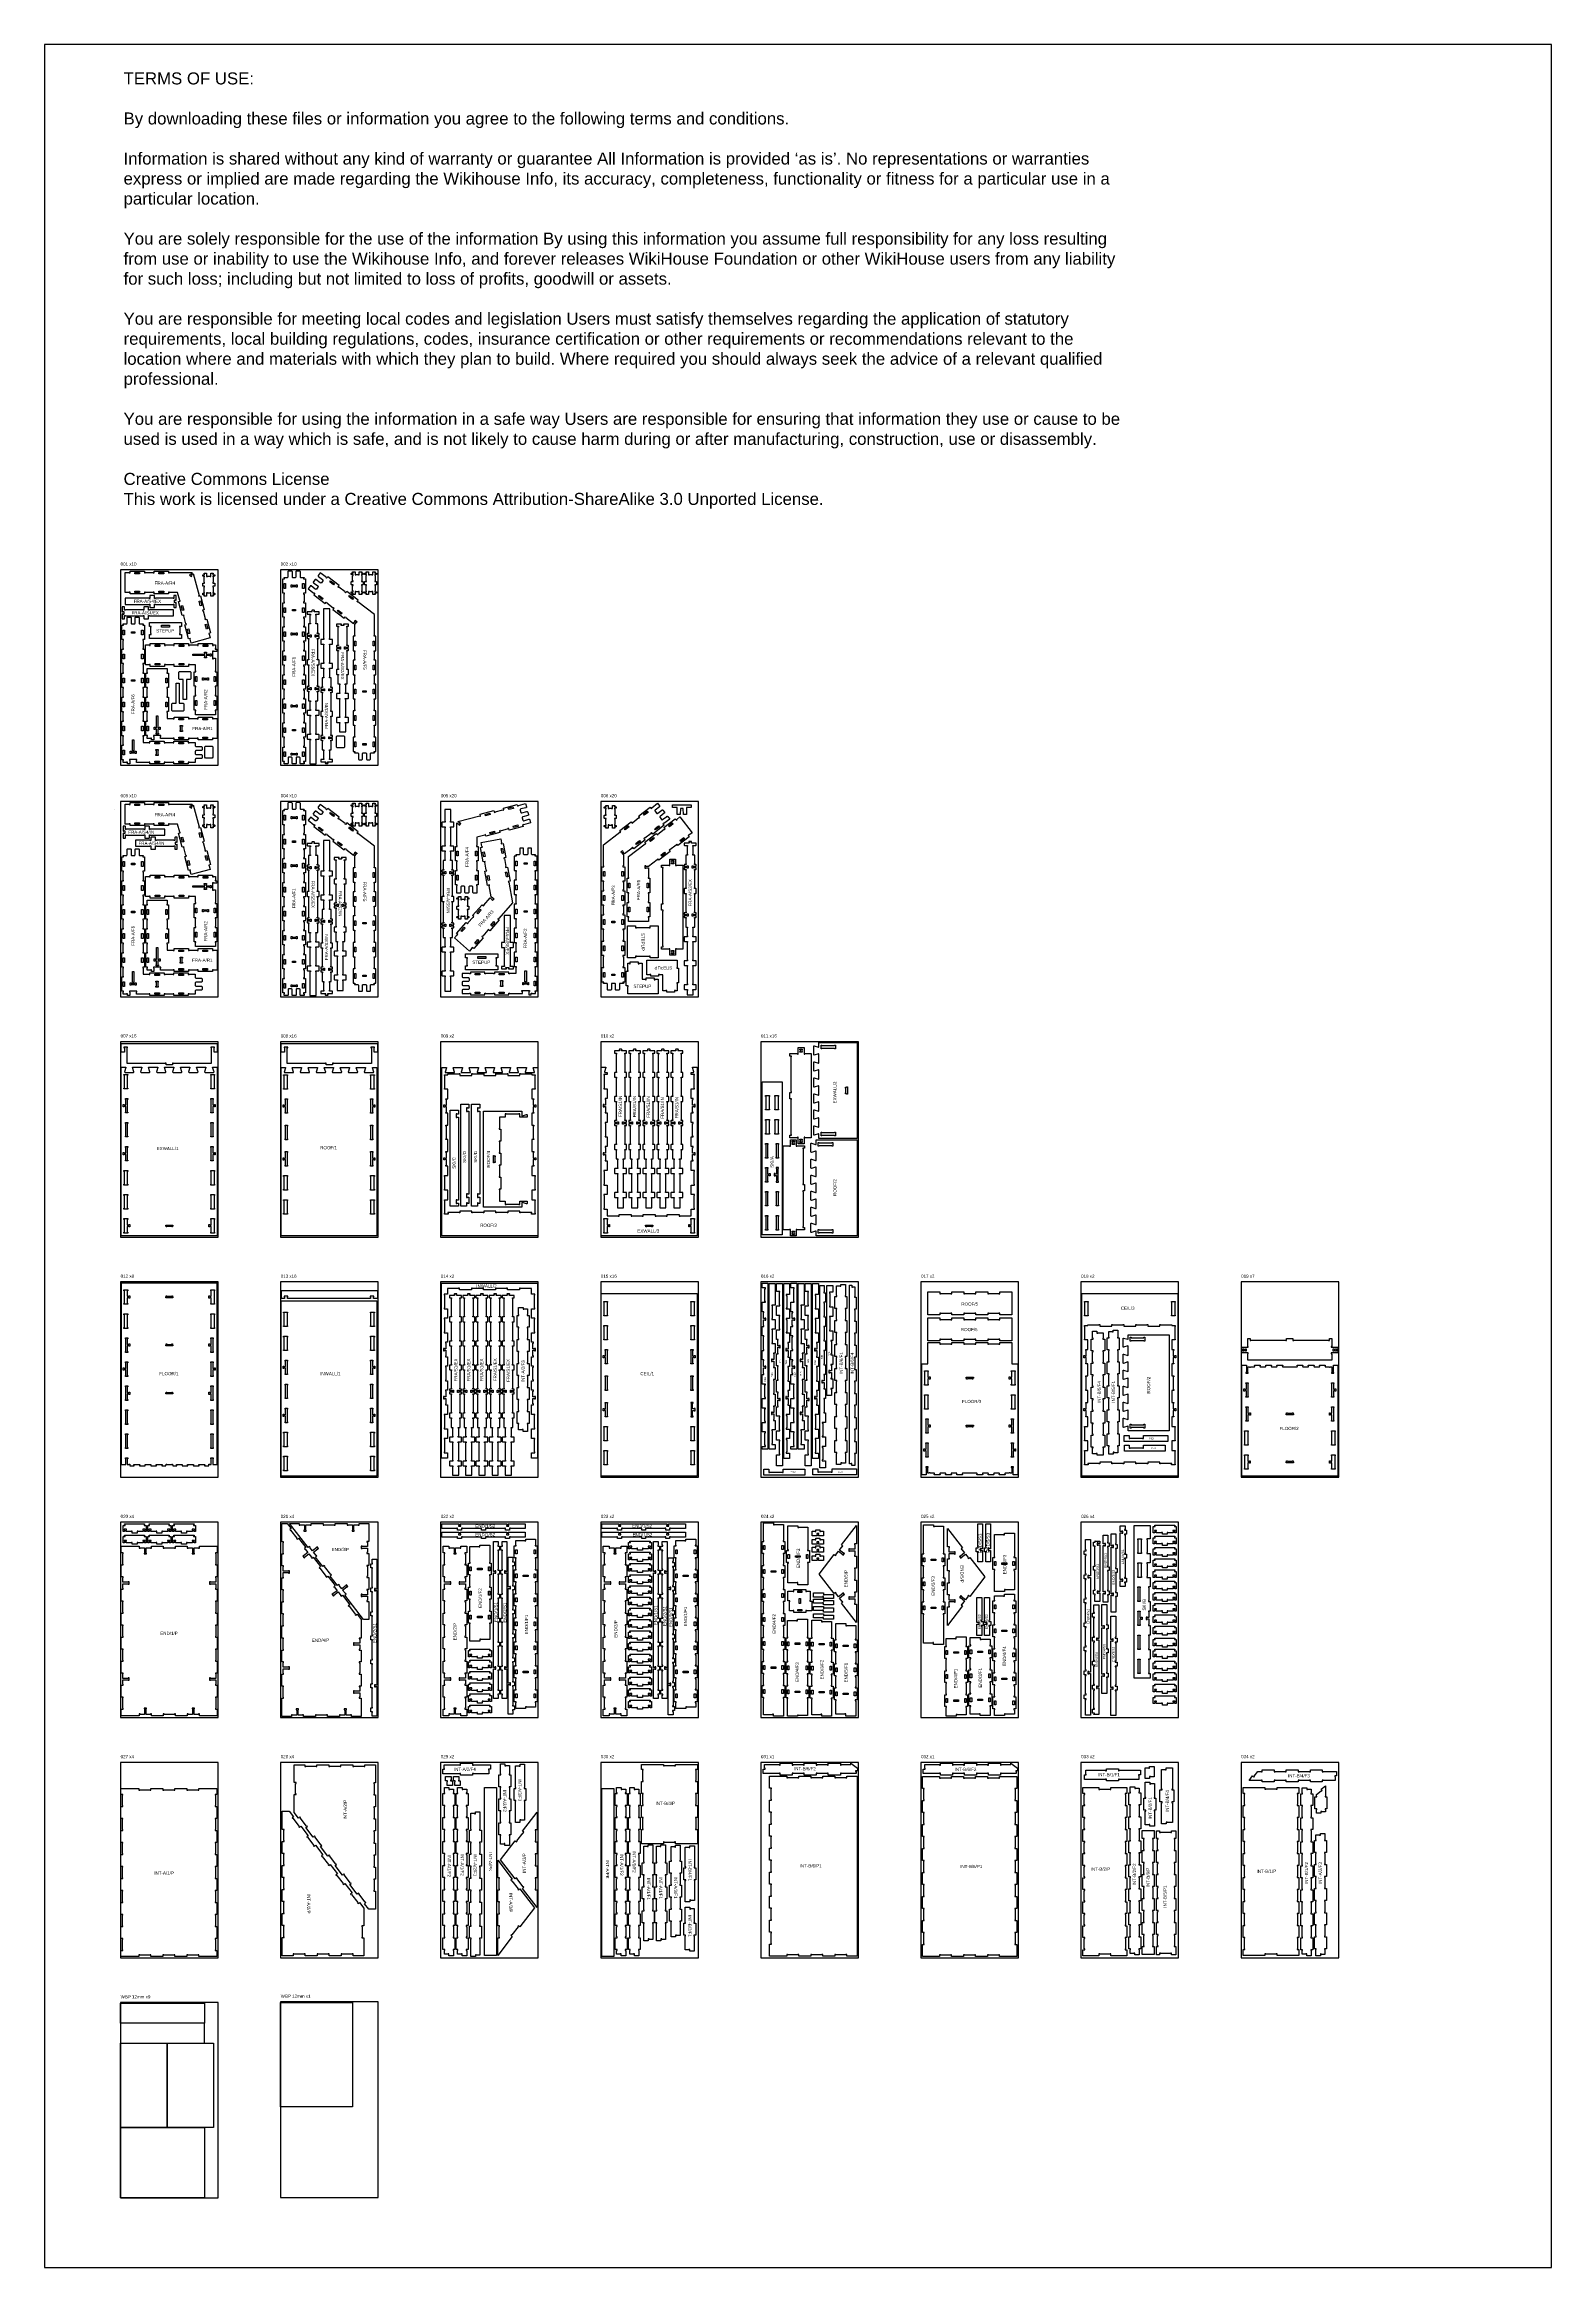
# Model space of a CAD drawing. Extents: x -5600 to 13230, y -11987 to 15775.
import ezdxf

# ---------------------------------------------------------------- set-up
doc = ezdxf.new("R2010")
doc.units = 0
doc.header["$MEASUREMENT"] = 0
for name, color, linetype in [('00_SHEET_12MMWBP', 18, 'CONTINUOUS'), ('0_SHEET_BIRCHPLY_2440X1220', 1, 'CONTINUOUS'), ('1_ANYTOOL_1MMDEEP_INSIDE', 2, 'CONTINUOUS'), ('3_ANYTOOL_CUTTHROUGH_INSID', 4, 'CONTINUOUS'), ('6_ANYTOOL_CUTTHROUGH_OUTSI', 5, 'CONTINUOUS'), ('NOTES', 7, 'CONTINUOUS')]:
    doc.layers.add(name, color=color, linetype=linetype)

msp = doc.modelspace()

# ---------------------------------------------------------------- linework, layer by layer
at = {"layer": '00_SHEET_12MMWBP'}
for points in [[(-4650, -8678), (-4650, -11118), (-3430, -11118), (-3430, -8678)], [(-2650, -8670), (-2650, -11110), (-1430, -11110), (-1430, -8670)]]:
    msp.add_lwpolyline(points, close=True, dxfattribs=at)
at = {"layer": '0_SHEET_BIRCHPLY_2440X1220'}
for points in [[(-4650, 9215), (-4650, 6775), (-3430, 6775), (-3430, 9215)], [(-2650, 9215), (-2650, 6775), (-1430, 6775), (-1430, 9215)], [(-4650, 6322), (-4650, 3882), (-3430, 3882), (-3430, 6322)], [(-2650, 6322), (-2650, 3882), (-1430, 3882), (-1430, 6322)], [(-650, 6322), (-650, 3882), (570, 3882), (570, 6322)], [(1350, 6322), (1350, 3882), (2570, 3882), (2570, 6322)], [(-4650, 3322), (-4650, 882), (-3430, 882), (-3430, 3322)], [(-2650, 3322), (-2650, 882), (-1430, 882), (-1430, 3322)], [(-650, 3322), (-650, 882), (570, 882), (570, 3322)], [(1350, 3322), (1350, 882), (2570, 882), (2570, 3322)], [(3350, 3322), (3350, 882), (4570, 882), (4570, 3322)], [(-4650, 322), (-4650, -2118), (-3430, -2118), (-3430, 322)], [(-2650, 322), (-2650, -2118), (-1430, -2118), (-1430, 322)], [(-650, 322), (-650, -2118), (570, -2118), (570, 322)], [(1350, 322), (1350, -2118), (2570, -2118), (2570, 322)], [(3350, 322), (3350, -2118), (4570, -2118), (4570, 322)], [(5350, 322), (5350, -2118), (6570, -2118), (6570, 322)], [(7350, 322), (7350, -2118), (8570, -2118), (8570, 322)], [(9350, 322), (9350, -2118), (10570, -2118), (10570, 322)], [(-4650, -2678), (-4650, -5118), (-3430, -5118), (-3430, -2678)], [(-2650, -2678), (-2650, -5118), (-1430, -5118), (-1430, -2678)], [(-650, -2678), (-650, -5118), (570, -5118), (570, -2678)], [(1350, -2678), (1350, -5118), (2570, -5118), (2570, -2678)], [(3350, -2678), (3350, -5118), (4570, -5118), (4570, -2678)], [(5350, -2678), (5350, -5118), (6570, -5118), (6570, -2678)], [(7350, -2678), (7350, -5118), (8570, -5118), (8570, -2678)], [(-4650, -5678), (-4650, -8118), (-3430, -8118), (-3430, -5678)], [(-2650, -5678), (-2650, -8118), (-1430, -8118), (-1430, -5678)], [(-650, -5678), (-650, -8118), (570, -8118), (570, -5678)], [(1350, -5678), (1350, -8118), (2570, -8118), (2570, -5678)], [(3350, -5678), (3350, -8118), (4570, -8118), (4570, -5678)], [(5350, -5678), (5350, -8118), (6570, -8118), (6570, -5678)], [(7350, -5678), (7350, -8118), (8570, -8118), (8570, -5678)], [(9350, -5678), (9350, -8118), (10570, -8118), (10570, -5678)]]:
    msp.add_lwpolyline(points, close=True, dxfattribs=at)
at = {"layer": '3_ANYTOOL_CUTTHROUGH_INSID'}
for points in [[(-4410, 9164), (-4470, 9164), (-4470, 9182), (-4410, 9182)], [(-4110, 9164), (-4170, 9164), (-4170, 9182), (-4110, 9182)], [(-4410, 8932), (-4470, 8932), (-4470, 8950), (-4410, 8950)], [(-4110, 8932), (-4170, 8932), (-4170, 8950), (-4110, 8950)], [(-2588, 8982), (-2606, 8982), (-2606, 9042), (-2588, 9042)], [(-2444, 8998), (-2455, 8998), (-2455, 9003), (-2506, 9003), (-2506, 8998), (-2517, 8998), (-2517, 9027), (-2506, 9027), (-2506, 9022), (-2455, 9022), (-2455, 9027), (-2444, 9027)], [(-2356, 8982), (-2374, 8982), (-2374, 9042), (-2356, 9042)], [(-2118, 8858), (-2129, 8844), (-2177, 8880), (-2166, 8894)], [(-1977, 9042), (-1988, 9027), (-2035, 9064), (-2024, 9078)], [(-1739, 8859), (-1750, 8845), (-1798, 8881), (-1787, 8895)], [(-3859, 8710), (-3876, 8706), (-3891, 8764), (-3874, 8768)], [(-3634, 8770), (-3652, 8765), (-3667, 8823), (-3650, 8828)], [(-2588, 8742), (-2588, 8682), (-2606, 8682), (-2606, 8742)], [(-2461, 8721), (-2461, 8703), (-2501, 8703), (-2501, 8721)], [(-2356, 8742), (-2356, 8682), (-2374, 8682), (-2374, 8742)], [(-1880, 8675), (-1891, 8661), (-1939, 8697), (-1928, 8711)], [(-4599, 8463), (-4599, 8403), (-4617, 8403), (-4617, 8463)], [(-4472, 8442), (-4472, 8424), (-4512, 8424), (-4512, 8442)], [(-4367, 8463), (-4367, 8403), (-4385, 8403), (-4385, 8463)], [(-4038, 8525), (-4038, 8500), (-4138, 8500), (-4138, 8525)], [(-3797, 8478), (-3782, 8420), (-3799, 8416), (-3814, 8474)], [(-3573, 8538), (-3557, 8480), (-3575, 8475), (-3590, 8533)], [(-2588, 8442), (-2588, 8382), (-2606, 8382), (-2606, 8442)], [(-2444, 8427), (-2444, 8398), (-2455, 8398), (-2455, 8403), (-2506, 8403), (-2506, 8398), (-2517, 8398), (-2517, 8427), (-2506, 8427), (-2506, 8422), (-2455, 8422), (-2455, 8427)], [(-2356, 8442), (-2356, 8382), (-2374, 8382), (-2374, 8442)], [(-4599, 8163), (-4599, 8103), (-4617, 8103), (-4617, 8163)], [(-4367, 8163), (-4367, 8103), (-4385, 8103), (-4385, 8163)], [(-4158, 8277), (-4158, 8259), (-4218, 8259), (-4218, 8277)], [(-3858, 8277), (-3858, 8259), (-3918, 8259), (-3918, 8277)], [(-3574, 8187), (-3574, 8178), (-3579, 8178), (-3579, 8160), (-3527, 8160), (-3527, 8165), (-3518, 8165), (-3518, 8138), (-3527, 8138), (-3527, 8143), (-3579, 8143), (-3579, 8125), (-3574, 8125), (-3574, 8116), (-3601, 8116), (-3601, 8125), (-3596, 8125), (-3596, 8143), (-3745, 8143), (-3745, 8160), (-3596, 8160), (-3596, 8178), (-3601, 8178), (-3601, 8187)], [(-3558, 8277), (-3558, 8259), (-3618, 8259), (-3618, 8277)], [(-2588, 8142), (-2588, 8082), (-2606, 8082), (-2606, 8142)], [(-2356, 8142), (-2356, 8082), (-2374, 8082), (-2374, 8142)], [(-1708, 8325), (-1708, 8265), (-1726, 8265), (-1726, 8325)], [(-1494, 8325), (-1476, 8325), (-1476, 8265), (-1494, 8265)], [(-4599, 7863), (-4599, 7803), (-4617, 7803), (-4617, 7863)], [(-4472, 7842), (-4472, 7824), (-4512, 7824), (-4512, 7842)], [(-4367, 7863), (-4367, 7803), (-4385, 7803), (-4385, 7863)], [(-4298, 7863), (-4298, 7803), (-4316, 7803), (-4316, 7863)], [(-4158, 8045), (-4158, 8027), (-4218, 8027), (-4218, 8045)], [(-4066, 7863), (-4066, 7803), (-4084, 7803), (-4084, 7863)], [(-3858, 8045), (-3858, 8027), (-3918, 8027), (-3918, 8045)], [(-3695, 7882), (-3695, 7822), (-3713, 7822), (-3713, 7882)], [(-3624, 7866), (-3613, 7866), (-3613, 7861), (-3562, 7861), (-3562, 7866), (-3551, 7866), (-3551, 7837), (-3562, 7837), (-3562, 7842), (-3613, 7842), (-3613, 7837), (-3624, 7837)], [(-3463, 7882), (-3463, 7822), (-3481, 7822), (-3481, 7882)], [(-2588, 7842), (-2588, 7782), (-2606, 7782), (-2606, 7842)], [(-2356, 7842), (-2356, 7782), (-2374, 7782), (-2374, 7842)], [(-1708, 8025), (-1708, 7965), (-1726, 7965), (-1726, 8025)], [(-1494, 8025), (-1476, 8025), (-1476, 7965), (-1494, 7965)], [(-4599, 7563), (-4599, 7503), (-4617, 7503), (-4617, 7563)], [(-4367, 7563), (-4367, 7503), (-4385, 7503), (-4385, 7563)], [(-4298, 7563), (-4298, 7503), (-4316, 7503), (-4316, 7563)], [(-4066, 7563), (-4066, 7503), (-4084, 7503), (-4084, 7563)], [(-3695, 7582), (-3695, 7522), (-3713, 7522), (-3713, 7582)], [(-3463, 7582), (-3463, 7522), (-3481, 7522), (-3481, 7582)], [(-2588, 7542), (-2588, 7482), (-2606, 7482), (-2606, 7542)], [(-2444, 7527), (-2444, 7498), (-2455, 7498), (-2455, 7503), (-2506, 7503), (-2506, 7498), (-2517, 7498), (-2517, 7527), (-2506, 7527), (-2506, 7522), (-2455, 7522), (-2455, 7527)], [(-2356, 7542), (-2356, 7482), (-2374, 7482), (-2374, 7542)], [(-1708, 7725), (-1708, 7665), (-1726, 7665), (-1726, 7725)], [(-1581, 7704), (-1581, 7686), (-1621, 7686), (-1621, 7704)], [(-1494, 7725), (-1476, 7725), (-1476, 7665), (-1494, 7665)], [(-4599, 7263), (-4599, 7203), (-4617, 7203), (-4617, 7263)], [(-4367, 7263), (-4367, 7203), (-4385, 7203), (-4385, 7263)], [(-4298, 7263), (-4298, 7203), (-4316, 7203), (-4316, 7263)], [(-4181, 7392), (-4181, 7243), (-4165, 7243), (-4165, 7248), (-4154, 7248), (-4154, 7219), (-4165, 7219), (-4165, 7224), (-4181, 7224), (-4181, 7174), (-4176, 7174), (-4176, 7163), (-4205, 7163), (-4205, 7174), (-4200, 7174), (-4200, 7224), (-4216, 7224), (-4216, 7219), (-4227, 7219), (-4227, 7248), (-4216, 7248), (-4216, 7243), (-4200, 7243), (-4200, 7392)], [(-3861, 7358), (-3861, 7340), (-3921, 7340), (-3921, 7358)], [(-3876, 7270), (-3876, 7259), (-3881, 7259), (-3881, 7208), (-3876, 7208), (-3876, 7197), (-3905, 7197), (-3905, 7208), (-3900, 7208), (-3900, 7259), (-3905, 7259), (-3905, 7270)], [(-3561, 7358), (-3561, 7340), (-3621, 7340), (-3621, 7358)], [(-2588, 7242), (-2588, 7182), (-2606, 7182), (-2606, 7242)], [(-2461, 7221), (-2461, 7203), (-2501, 7203), (-2501, 7221)], [(-2356, 7242), (-2356, 7182), (-2374, 7182), (-2374, 7242)], [(-1708, 7395), (-1708, 7335), (-1726, 7335), (-1726, 7395)], [(-1494, 7395), (-1476, 7395), (-1476, 7335), (-1494, 7335)], [(-4599, 6963), (-4599, 6903), (-4617, 6903), (-4617, 6963)], [(-4455, 6948), (-4455, 6919), (-4466, 6919), (-4466, 6924), (-4517, 6924), (-4517, 6919), (-4528, 6919), (-4528, 6948), (-4517, 6948), (-4517, 6943), (-4466, 6943), (-4466, 6948)], [(-4482, 7092), (-4482, 6956), (-4501, 6956), (-4501, 7092)], [(-4162, 7058), (-4162, 7040), (-4222, 7040), (-4222, 7058)], [(-4177, 6970), (-4177, 6959), (-4182, 6959), (-4182, 6908), (-4177, 6908), (-4177, 6897), (-4206, 6897), (-4206, 6908), (-4201, 6908), (-4201, 6959), (-4206, 6959), (-4206, 6970)], [(-3862, 7058), (-3862, 7040), (-3922, 7040), (-3922, 7058)], [(-3861, 7126), (-3861, 7108), (-3921, 7108), (-3921, 7126)], [(-3561, 7126), (-3561, 7108), (-3621, 7108), (-3621, 7126)], [(-2588, 6942), (-2588, 6882), (-2606, 6882), (-2606, 6942)], [(-2356, 6942), (-2356, 6882), (-2374, 6882), (-2374, 6942)], [(-1708, 7065), (-1708, 7005), (-1726, 7005), (-1726, 7065)], [(-1581, 7044), (-1581, 7026), (-1621, 7026), (-1621, 7044)], [(-1494, 7065), (-1476, 7065), (-1476, 7005), (-1494, 7005)], [(-4162, 6826), (-4162, 6808), (-4222, 6808), (-4222, 6826)], [(-3862, 6826), (-3862, 6808), (-3922, 6808), (-3922, 6826)], [(-2444, 6927), (-2444, 6898), (-2455, 6898), (-2455, 6903), (-2506, 6903), (-2506, 6898), (-2517, 6898), (-2517, 6927), (-2506, 6927), (-2506, 6922), (-2455, 6922), (-2455, 6927)], [(-4410, 6271), (-4470, 6271), (-4470, 6289), (-4410, 6289)], [(-4110, 6271), (-4170, 6271), (-4170, 6289), (-4110, 6289)], [(-2588, 6090), (-2606, 6090), (-2606, 6150), (-2588, 6150)], [(-2444, 6105), (-2455, 6105), (-2455, 6110), (-2506, 6110), (-2506, 6105), (-2517, 6105), (-2517, 6134), (-2506, 6134), (-2506, 6129), (-2455, 6129), (-2455, 6134), (-2444, 6134)], [(-2356, 6090), (-2374, 6090), (-2374, 6150), (-2356, 6150)], [(-2035, 6172), (-2024, 6186), (-1977, 6149), (-1988, 6135)], [(-94, 6161), (-36, 6176), (-31, 6159), (-89, 6143)], [(196, 6238), (254, 6253), (259, 6236), (201, 6220)], [(1884, 6164), (1932, 6200), (1943, 6186), (1895, 6149)], [(-4410, 6039), (-4470, 6039), (-4470, 6057), (-4410, 6057)], [(-4110, 6039), (-4170, 6039), (-4170, 6057), (-4110, 6057)], [(-3876, 5813), (-3891, 5871), (-3874, 5876), (-3859, 5818)], [(-3652, 5873), (-3667, 5931), (-3650, 5935), (-3634, 5877)], [(-2588, 5850), (-2588, 5790), (-2606, 5790), (-2606, 5850)], [(-2356, 5850), (-2356, 5790), (-2374, 5790), (-2374, 5850)], [(-2177, 5988), (-2166, 6002), (-2118, 5965), (-2129, 5951)], [(-1798, 5989), (-1787, 6003), (-1739, 5966), (-1750, 5952)], [(-34, 5936), (24, 5952), (28, 5934), (-30, 5919)], [(256, 6013), (314, 6029), (318, 6011), (260, 5996)], [(1694, 6017), (1705, 6003), (1657, 5967), (1646, 5981)], [(1835, 5834), (1846, 5819), (1799, 5783), (1788, 5797)], [(2008, 5872), (2019, 5858), (1971, 5822), (1960, 5836)], [(2025, 5980), (2073, 6016), (2084, 6002), (2036, 5966)], [(2198, 6019), (2245, 6055), (2256, 6041), (2209, 6004)], [(2339, 5835), (2387, 5871), (2398, 5857), (2350, 5821)], [(-4599, 5511), (-4617, 5511), (-4617, 5571), (-4599, 5571)], [(-4367, 5511), (-4385, 5511), (-4385, 5571), (-4367, 5571)], [(-3814, 5581), (-3797, 5586), (-3782, 5528), (-3799, 5523)], [(-3590, 5641), (-3573, 5645), (-3557, 5587), (-3575, 5583)], [(-2461, 5829), (-2461, 5811), (-2501, 5811), (-2501, 5829)], [(-1939, 5805), (-1928, 5819), (-1880, 5783), (-1891, 5768)], [(-430, 5701), (-430, 5641), (-448, 5641), (-448, 5701)], [(-216, 5701), (-198, 5701), (-198, 5641), (-216, 5641)], [(-122, 5690), (-105, 5694), (-94, 5635), (-111, 5631)], [(106, 5733), (123, 5736), (134, 5677), (117, 5674)], [(305, 5518), (287, 5518), (287, 5578), (305, 5578)], [(432, 5539), (392, 5539), (392, 5557), (432, 5557)], [(519, 5518), (519, 5578), (537, 5578), (537, 5518)], [(2149, 5689), (2160, 5674), (2112, 5638), (2101, 5652)], [(2236, 5585), (2265, 5585), (2265, 5574), (2260, 5574), (2260, 5556), (2265, 5556), (2265, 5545), (2236, 5545), (2236, 5556), (2241, 5556), (2241, 5574), (2236, 5574)], [(-4472, 5532), (-4512, 5532), (-4512, 5550), (-4472, 5550)], [(-4158, 5384), (-4158, 5366), (-4218, 5366), (-4218, 5384)], [(-3918, 5384), (-3858, 5384), (-3858, 5366), (-3918, 5366)], [(-3746, 5269), (-3597, 5269), (-3597, 5285), (-3602, 5285), (-3602, 5296), (-3573, 5296), (-3573, 5285), (-3578, 5285), (-3578, 5269), (-3528, 5269), (-3528, 5274), (-3517, 5274), (-3517, 5245), (-3528, 5245), (-3528, 5250), (-3578, 5250), (-3578, 5234), (-3573, 5234), (-3573, 5223), (-3602, 5223), (-3602, 5234), (-3597, 5234), (-3597, 5250), (-3746, 5250)], [(-3618, 5384), (-3558, 5384), (-3558, 5366), (-3618, 5366)], [(-2588, 5550), (-2588, 5490), (-2606, 5490), (-2606, 5550)], [(-2444, 5534), (-2444, 5505), (-2455, 5505), (-2455, 5510), (-2506, 5510), (-2506, 5505), (-2517, 5505), (-2517, 5534), (-2506, 5534), (-2506, 5529), (-2455, 5529), (-2455, 5534)], [(-2356, 5550), (-2356, 5490), (-2374, 5490), (-2374, 5550)], [(-1726, 5433), (-1708, 5433), (-1708, 5373), (-1726, 5373)], [(-1494, 5433), (-1476, 5433), (-1476, 5373), (-1494, 5373)], [(-430, 5401), (-430, 5341), (-448, 5341), (-448, 5401)], [(-216, 5401), (-198, 5401), (-198, 5341), (-216, 5341)], [(-67, 5395), (-49, 5399), (-38, 5340), (-56, 5336)], [(161, 5438), (179, 5441), (190, 5382), (172, 5379)], [(305, 5218), (287, 5218), (287, 5278), (305, 5278)], [(519, 5218), (519, 5278), (537, 5278), (537, 5218)], [(1401, 5447), (1401, 5387), (1383, 5387), (1383, 5447)], [(1633, 5447), (1633, 5387), (1615, 5387), (1615, 5447)], [(1697, 5302), (1715, 5302), (1715, 5242), (1697, 5242)], [(1929, 5302), (1947, 5302), (1947, 5242), (1929, 5242)], [(-4599, 5271), (-4599, 5211), (-4617, 5211), (-4617, 5271)], [(-4367, 5271), (-4367, 5211), (-4385, 5211), (-4385, 5271)], [(-4158, 5152), (-4158, 5134), (-4218, 5134), (-4218, 5152)], [(-3918, 5152), (-3858, 5152), (-3858, 5134), (-3918, 5134)], [(-2588, 5250), (-2588, 5190), (-2606, 5190), (-2606, 5250)], [(-2356, 5250), (-2356, 5190), (-2374, 5190), (-2374, 5250)], [(-1726, 5133), (-1708, 5133), (-1708, 5073), (-1726, 5073)], [(-1494, 5133), (-1476, 5133), (-1476, 5073), (-1494, 5073)], [(1401, 5147), (1401, 5087), (1383, 5087), (1383, 5147)], [(1633, 5147), (1633, 5087), (1615, 5087), (1615, 5147)], [(1697, 5002), (1715, 5002), (1715, 4942), (1697, 4942)], [(1929, 5002), (1947, 5002), (1947, 4942), (1929, 4942)], [(-4599, 4971), (-4599, 4911), (-4617, 4911), (-4617, 4971)], [(-4472, 4950), (-4472, 4932), (-4512, 4932), (-4512, 4950)], [(-4367, 4971), (-4367, 4911), (-4385, 4911), (-4385, 4971)], [(-4298, 4971), (-4298, 4911), (-4316, 4911), (-4316, 4971)], [(-4066, 4971), (-4066, 4911), (-4084, 4911), (-4084, 4971)], [(-3713, 4989), (-3695, 4989), (-3695, 4929), (-3713, 4929)], [(-3624, 4974), (-3613, 4974), (-3613, 4969), (-3562, 4969), (-3562, 4974), (-3551, 4974), (-3551, 4945), (-3562, 4945), (-3562, 4950), (-3613, 4950), (-3613, 4945), (-3624, 4945)], [(-3481, 4989), (-3463, 4989), (-3463, 4929), (-3481, 4929)], [(-2588, 4950), (-2588, 4890), (-2606, 4890), (-2606, 4950)], [(-2356, 4950), (-2356, 4890), (-2374, 4890), (-2374, 4950)], [(-1726, 4833), (-1708, 4833), (-1708, 4773), (-1726, 4773)], [(-1621, 4812), (-1581, 4812), (-1581, 4794), (-1621, 4794)], [(-1494, 4833), (-1476, 4833), (-1476, 4773), (-1494, 4773)], [(-357, 4753), (-343, 4741), (-383, 4696), (-397, 4708)], [(-157, 4976), (-143, 4964), (-183, 4920), (-197, 4932)], [(16, 4822), (29, 4810), (-11, 4765), (-24, 4777)], [(305, 4978), (305, 4918), (287, 4918), (287, 4978)], [(432, 4957), (432, 4939), (392, 4939), (392, 4957)], [(519, 4978), (537, 4978), (537, 4918), (519, 4918)], [(1401, 4847), (1401, 4787), (1383, 4787), (1383, 4847)], [(1528, 4826), (1528, 4808), (1488, 4808), (1488, 4826)], [(1633, 4847), (1633, 4787), (1615, 4787), (1615, 4847)], [(-4599, 4671), (-4599, 4611), (-4617, 4611), (-4617, 4671)], [(-4367, 4671), (-4367, 4611), (-4385, 4611), (-4385, 4671)], [(-4298, 4671), (-4298, 4611), (-4316, 4611), (-4316, 4671)], [(-4181, 4499), (-4181, 4350), (-4165, 4350), (-4165, 4355), (-4154, 4355), (-4154, 4326), (-4165, 4326), (-4165, 4331), (-4181, 4331), (-4181, 4281), (-4176, 4281), (-4176, 4270), (-4205, 4270), (-4205, 4281), (-4200, 4281), (-4200, 4331), (-4216, 4331), (-4216, 4326), (-4227, 4326), (-4227, 4355), (-4216, 4355), (-4216, 4350), (-4200, 4350), (-4200, 4499)], [(-4066, 4671), (-4066, 4611), (-4084, 4611), (-4084, 4671)], [(-3921, 4466), (-3861, 4466), (-3861, 4448), (-3921, 4448)], [(-3713, 4689), (-3695, 4689), (-3695, 4629), (-3713, 4629)], [(-3621, 4466), (-3561, 4466), (-3561, 4448), (-3621, 4448)], [(-3481, 4689), (-3463, 4689), (-3463, 4629), (-3481, 4629)], [(-2588, 4650), (-2588, 4590), (-2606, 4590), (-2606, 4650)], [(-2444, 4634), (-2444, 4605), (-2455, 4605), (-2455, 4610), (-2506, 4610), (-2506, 4605), (-2517, 4605), (-2517, 4634), (-2506, 4634), (-2506, 4629), (-2455, 4629), (-2455, 4634)], [(-2356, 4650), (-2356, 4590), (-2374, 4590), (-2374, 4650)], [(-1726, 4503), (-1708, 4503), (-1708, 4443), (-1726, 4443)], [(-1494, 4503), (-1476, 4503), (-1476, 4443), (-1494, 4443)], [(-184, 4598), (-171, 4586), (-211, 4541), (-224, 4553)], [(305, 4678), (305, 4618), (287, 4618), (287, 4678)], [(519, 4678), (537, 4678), (537, 4618), (519, 4618)], [(1401, 4517), (1401, 4457), (1383, 4457), (1383, 4517)], [(1633, 4517), (1633, 4457), (1615, 4457), (1615, 4517)], [(2236, 4460), (2265, 4460), (2265, 4449), (2260, 4449), (2260, 4431), (2265, 4431), (2265, 4420), (2236, 4420), (2236, 4431), (2241, 4431), (2241, 4449), (2236, 4449)], [(-4599, 4371), (-4599, 4311), (-4617, 4311), (-4617, 4371)], [(-4482, 4199), (-4482, 4063), (-4501, 4063), (-4501, 4199)], [(-4367, 4371), (-4367, 4311), (-4385, 4311), (-4385, 4371)], [(-4298, 4371), (-4298, 4311), (-4316, 4311), (-4316, 4371)], [(-4162, 4166), (-4162, 4148), (-4222, 4148), (-4222, 4166)], [(-3922, 4166), (-3862, 4166), (-3862, 4148), (-3922, 4148)], [(-3921, 4234), (-3861, 4234), (-3861, 4216), (-3921, 4216)], [(-3876, 4377), (-3876, 4366), (-3881, 4366), (-3881, 4315), (-3876, 4315), (-3876, 4304), (-3905, 4304), (-3905, 4315), (-3900, 4315), (-3900, 4366), (-3905, 4366), (-3905, 4377)], [(-3621, 4234), (-3561, 4234), (-3561, 4216), (-3621, 4216)], [(-2588, 4350), (-2588, 4290), (-2606, 4290), (-2606, 4350)], [(-2461, 4329), (-2461, 4311), (-2501, 4311), (-2501, 4329)], [(-2356, 4350), (-2356, 4290), (-2374, 4290), (-2374, 4350)], [(-1726, 4173), (-1708, 4173), (-1708, 4113), (-1726, 4113)], [(-1494, 4173), (-1476, 4173), (-1476, 4113), (-1494, 4113)], [(-158, 4173), (-158, 4155), (-218, 4155), (-218, 4173)], [(-187, 4386), (-87, 4386), (-87, 4361), (-187, 4361)], [(142, 4173), (142, 4155), (82, 4155), (82, 4173)], [(305, 4378), (305, 4318), (287, 4318), (287, 4378)], [(422, 4207), (422, 4071), (403, 4071), (403, 4207)], [(519, 4378), (537, 4378), (537, 4318), (519, 4318)], [(1401, 4187), (1401, 4127), (1383, 4127), (1383, 4187)], [(1528, 4166), (1528, 4148), (1488, 4148), (1488, 4166)], [(1633, 4187), (1633, 4127), (1615, 4127), (1615, 4187)], [(-4599, 4071), (-4599, 4011), (-4617, 4011), (-4617, 4071)], [(-4455, 4055), (-4455, 4026), (-4466, 4026), (-4466, 4031), (-4517, 4031), (-4517, 4026), (-4528, 4026), (-4528, 4055), (-4517, 4055), (-4517, 4050), (-4466, 4050), (-4466, 4055)], [(-4162, 3934), (-4162, 3916), (-4222, 3916), (-4222, 3934)], [(-4177, 4077), (-4177, 4066), (-4182, 4066), (-4182, 4015), (-4177, 4015), (-4177, 4004), (-4206, 4004), (-4206, 4015), (-4201, 4015), (-4201, 4066), (-4206, 4066), (-4206, 4077)], [(-3922, 3934), (-3862, 3934), (-3862, 3916), (-3922, 3916)], [(-2588, 4050), (-2588, 3990), (-2606, 3990), (-2606, 4050)], [(-2444, 4034), (-2444, 4005), (-2455, 4005), (-2455, 4010), (-2506, 4010), (-2506, 4005), (-2517, 4005), (-2517, 4034), (-2506, 4034), (-2506, 4029), (-2455, 4029), (-2455, 4034)], [(-2356, 4050), (-2356, 3990), (-2374, 3990), (-2374, 4050)], [(-1621, 4152), (-1581, 4152), (-1581, 4134), (-1621, 4134)], [(-158, 3941), (-158, 3923), (-218, 3923), (-218, 3941)], [(142, 3941), (142, 3923), (82, 3923), (82, 3941)], [(127, 4085), (127, 4074), (122, 4074), (122, 4023), (127, 4023), (127, 4012), (98, 4012), (98, 4023), (103, 4023), (103, 4074), (98, 4074), (98, 4085)], [(438, 4063), (449, 4063), (449, 4034), (438, 4034), (438, 4039), (387, 4039), (387, 4034), (376, 4034), (376, 4063), (387, 4063), (387, 4058), (438, 4058)], [(519, 4078), (537, 4078), (537, 4018), (519, 4018)], [(3840, 3190), (3840, 3201), (3845, 3201), (3845, 3219), (3840, 3219), (3840, 3230), (3869, 3230), (3869, 3219), (3864, 3219), (3864, 3201), (3869, 3201), (3869, 3190)], [(4103, 3232), (4103, 3279), (4114, 3279), (4114, 3274), (4273, 3274), (4273, 3279), (4284, 3279), (4284, 3232), (4273, 3232), (4273, 3237), (4114, 3237), (4114, 3232)], [(-4559, 2913), (-4559, 2902), (-4564, 2902), (-4564, 2743), (-4559, 2743), (-4559, 2732), (-4606, 2732), (-4606, 2743), (-4601, 2743), (-4601, 2902), (-4606, 2902), (-4606, 2913)], [(-3520, 2913), (-3473, 2913), (-3473, 2902), (-3478, 2902), (-3478, 2743), (-3473, 2743), (-3473, 2732), (-3520, 2732), (-3520, 2743), (-3515, 2743), (-3515, 2902), (-3520, 2902)], [(-2564, 2909), (-2564, 2898), (-2569, 2898), (-2569, 2739), (-2564, 2739), (-2564, 2728), (-2611, 2728), (-2611, 2739), (-2606, 2739), (-2606, 2898), (-2611, 2898), (-2611, 2909)], [(-1478, 2909), (-1478, 2898), (-1483, 2898), (-1483, 2739), (-1478, 2739), (-1478, 2728), (-1525, 2728), (-1525, 2739), (-1520, 2739), (-1520, 2898), (-1525, 2898), (-1525, 2909)], [(-4588, 2613), (-4559, 2613), (-4559, 2602), (-4564, 2602), (-4564, 2443), (-4559, 2443), (-4559, 2432), (-4588, 2432), (-4588, 2443), (-4583, 2443), (-4583, 2513), (-4603, 2513), (-4603, 2508), (-4614, 2508), (-4614, 2537), (-4603, 2537), (-4603, 2532), (-4583, 2532), (-4583, 2602), (-4588, 2602)], [(-3520, 2613), (-3491, 2613), (-3491, 2602), (-3496, 2602), (-3496, 2532), (-3476, 2532), (-3476, 2537), (-3465, 2537), (-3465, 2508), (-3476, 2508), (-3476, 2513), (-3496, 2513), (-3496, 2443), (-3491, 2443), (-3491, 2432), (-3520, 2432), (-3520, 2443), (-3515, 2443), (-3515, 2602), (-3520, 2602)], [(-2564, 2609), (-2564, 2598), (-2569, 2598), (-2569, 2439), (-2564, 2439), (-2564, 2428), (-2593, 2428), (-2593, 2439), (-2588, 2439), (-2588, 2509), (-2608, 2509), (-2608, 2504), (-2619, 2504), (-2619, 2533), (-2608, 2533), (-2608, 2528), (-2588, 2528), (-2588, 2598), (-2593, 2598), (-2593, 2609)], [(-1496, 2609), (-1496, 2598), (-1501, 2598), (-1501, 2528), (-1481, 2528), (-1481, 2533), (-1470, 2533), (-1470, 2504), (-1481, 2504), (-1481, 2509), (-1501, 2509), (-1501, 2439), (-1496, 2439), (-1496, 2428), (-1525, 2428), (-1525, 2439), (-1520, 2439), (-1520, 2598), (-1525, 2598), (-1525, 2609)], [(3458, 2650), (3458, 2639), (3453, 2639), (3453, 2480), (3458, 2480), (3458, 2469), (3411, 2469), (3411, 2480), (3416, 2480), (3416, 2639), (3411, 2639), (3411, 2650)], [(3572, 2650), (3572, 2639), (3567, 2639), (3567, 2480), (3572, 2480), (3572, 2469), (3525, 2469), (3525, 2480), (3530, 2480), (3530, 2639), (3525, 2639), (3525, 2650)], [(4409, 2753), (4422, 2753), (4422, 2758), (4433, 2758), (4433, 2667), (4422, 2667), (4422, 2672), (4409, 2672), (4409, 2683), (4414, 2683), (4414, 2742), (4409, 2742)], [(-4588, 2313), (-4559, 2313), (-4559, 2302), (-4564, 2302), (-4564, 2143), (-4559, 2143), (-4559, 2132), (-4588, 2132), (-4588, 2143), (-4583, 2143), (-4583, 2302), (-4588, 2302)], [(-3520, 2313), (-3491, 2313), (-3491, 2302), (-3496, 2302), (-3496, 2143), (-3491, 2143), (-3491, 2132), (-3520, 2132), (-3520, 2143), (-3515, 2143), (-3515, 2302), (-3520, 2302)], [(-2564, 2279), (-2564, 2268), (-2569, 2268), (-2569, 2109), (-2564, 2109), (-2564, 2098), (-2593, 2098), (-2593, 2109), (-2588, 2109), (-2588, 2268), (-2593, 2268), (-2593, 2279)], [(-1496, 2279), (-1496, 2268), (-1501, 2268), (-1501, 2109), (-1496, 2109), (-1496, 2098), (-1525, 2098), (-1525, 2109), (-1520, 2109), (-1520, 2268), (-1525, 2268), (-1525, 2279)], [(3458, 2350), (3458, 2339), (3453, 2339), (3453, 2180), (3458, 2180), (3458, 2169), (3411, 2169), (3411, 2180), (3416, 2180), (3416, 2339), (3411, 2339), (3411, 2350)], [(3572, 2350), (3572, 2339), (3567, 2339), (3567, 2180), (3572, 2180), (3572, 2169), (3525, 2169), (3525, 2180), (3530, 2180), (3530, 2339), (3525, 2339), (3525, 2350)], [(-4588, 2013), (-4559, 2013), (-4559, 2002), (-4564, 2002), (-4564, 1843), (-4559, 1843), (-4559, 1832), (-4588, 1832), (-4588, 1843), (-4583, 1843), (-4583, 1913), (-4603, 1913), (-4603, 1908), (-4614, 1908), (-4614, 1937), (-4603, 1937), (-4603, 1932), (-4583, 1932), (-4583, 2002), (-4588, 2002)], [(-3520, 2013), (-3491, 2013), (-3491, 2002), (-3496, 2002), (-3496, 1932), (-3476, 1932), (-3476, 1937), (-3465, 1937), (-3465, 1908), (-3476, 1908), (-3476, 1913), (-3496, 1913), (-3496, 1843), (-3491, 1843), (-3491, 1832), (-3520, 1832), (-3520, 1843), (-3515, 1843), (-3515, 2002), (-3520, 2002)], [(-2564, 1949), (-2564, 1938), (-2569, 1938), (-2569, 1779), (-2564, 1779), (-2564, 1768), (-2593, 1768), (-2593, 1779), (-2588, 1779), (-2588, 1849), (-2608, 1849), (-2608, 1844), (-2619, 1844), (-2619, 1873), (-2608, 1873), (-2608, 1868), (-2588, 1868), (-2588, 1938), (-2593, 1938), (-2593, 1949)], [(-1496, 1949), (-1496, 1938), (-1501, 1938), (-1501, 1868), (-1481, 1868), (-1481, 1873), (-1470, 1873), (-1470, 1844), (-1481, 1844), (-1481, 1849), (-1501, 1849), (-1501, 1779), (-1496, 1779), (-1496, 1768), (-1525, 1768), (-1525, 1779), (-1520, 1779), (-1520, 1938), (-1525, 1938), (-1525, 1949)], [(3440, 2050), (3440, 2039), (3435, 2039), (3435, 1880), (3440, 1880), (3440, 1869), (3411, 1869), (3411, 1880), (3416, 1880), (3416, 2039), (3411, 2039), (3411, 2050)], [(3572, 2050), (3572, 2039), (3567, 2039), (3567, 1880), (3572, 1880), (3572, 1869), (3543, 1869), (3543, 1880), (3548, 1880), (3548, 2039), (3543, 2039), (3543, 2050)], [(3741, 2080), (3770, 2080), (3770, 2069), (3765, 2069), (3765, 2051), (3770, 2051), (3770, 2040), (3741, 2040), (3741, 2051), (3746, 2051), (3746, 2069), (3741, 2069)], [(3840, 2105), (3869, 2105), (3869, 2094), (3864, 2094), (3864, 2076), (3869, 2076), (3869, 2065), (3840, 2065), (3840, 2076), (3845, 2076), (3845, 2094), (3840, 2094)], [(4069, 2064), (4080, 2064), (4080, 2059), (4239, 2059), (4239, 2064), (4250, 2064), (4250, 2017), (4239, 2017), (4239, 2022), (4080, 2022), (4080, 2017), (4069, 2017)], [(4103, 2193), (4114, 2193), (4114, 2188), (4273, 2188), (4273, 2193), (4284, 2193), (4284, 2146), (4273, 2146), (4273, 2151), (4114, 2151), (4114, 2146), (4103, 2146)], [(-4559, 1713), (-4559, 1702), (-4564, 1702), (-4564, 1543), (-4559, 1543), (-4559, 1532), (-4606, 1532), (-4606, 1543), (-4601, 1543), (-4601, 1702), (-4606, 1702), (-4606, 1713)], [(-3520, 1713), (-3473, 1713), (-3473, 1702), (-3478, 1702), (-3478, 1543), (-3473, 1543), (-3473, 1532), (-3520, 1532), (-3520, 1543), (-3515, 1543), (-3515, 1702), (-3520, 1702)], [(9, 1901), (20, 1901), (20, 1896), (33, 1896), (33, 1885), (28, 1885), (28, 1826), (33, 1826), (33, 1815), (20, 1815), (20, 1810), (9, 1810)], [(3416, 1739), (3411, 1739), (3411, 1750), (3440, 1750), (3440, 1739), (3435, 1739), (3435, 1669), (3455, 1669), (3455, 1674), (3466, 1674), (3466, 1645), (3455, 1645), (3455, 1650), (3435, 1650), (3435, 1580), (3440, 1580), (3440, 1569), (3411, 1569), (3411, 1580), (3416, 1580)], [(3567, 1739), (3572, 1739), (3572, 1750), (3543, 1750), (3543, 1739), (3548, 1739), (3548, 1669), (3528, 1669), (3528, 1674), (3517, 1674), (3517, 1645), (3528, 1645), (3528, 1650), (3548, 1650), (3548, 1580), (3543, 1580), (3543, 1569), (3572, 1569), (3572, 1580), (3567, 1580)], [(-4559, 1413), (-4559, 1402), (-4564, 1402), (-4564, 1243), (-4559, 1243), (-4559, 1232), (-4606, 1232), (-4606, 1243), (-4601, 1243), (-4601, 1402), (-4606, 1402), (-4606, 1413)], [(-3520, 1413), (-3473, 1413), (-3473, 1402), (-3478, 1402), (-3478, 1243), (-3473, 1243), (-3473, 1232), (-3520, 1232), (-3520, 1243), (-3515, 1243), (-3515, 1402), (-3520, 1402)], [(-2564, 1649), (-2564, 1638), (-2569, 1638), (-2569, 1479), (-2564, 1479), (-2564, 1468), (-2611, 1468), (-2611, 1479), (-2606, 1479), (-2606, 1638), (-2611, 1638), (-2611, 1649)], [(-1478, 1649), (-1478, 1638), (-1483, 1638), (-1483, 1479), (-1478, 1479), (-1478, 1468), (-1525, 1468), (-1525, 1479), (-1520, 1479), (-1520, 1638), (-1525, 1638), (-1525, 1649)], [(3440, 1450), (3440, 1439), (3435, 1439), (3435, 1281), (3440, 1281), (3440, 1270), (3411, 1270), (3411, 1281), (3416, 1281), (3416, 1439), (3411, 1439), (3411, 1450)], [(3572, 1450), (3572, 1439), (3567, 1439), (3567, 1281), (3572, 1281), (3572, 1270), (3543, 1270), (3543, 1281), (3548, 1281), (3548, 1439), (3543, 1439), (3543, 1450)], [(-4559, 1113), (-4559, 1102), (-4564, 1102), (-4564, 1032), (-4545, 1032), (-4545, 1037), (-4534, 1037), (-4534, 1008), (-4545, 1008), (-4545, 1013), (-4564, 1013), (-4564, 943), (-4559, 943), (-4559, 932), (-4606, 932), (-4606, 943), (-4601, 943), (-4601, 1102), (-4606, 1102), (-4606, 1113)], [(-3520, 1113), (-3473, 1113), (-3473, 1102), (-3478, 1102), (-3478, 943), (-3473, 943), (-3473, 932), (-3520, 932), (-3520, 943), (-3515, 943), (-3515, 1013), (-3534, 1013), (-3534, 1008), (-3545, 1008), (-3545, 1037), (-3534, 1037), (-3534, 1032), (-3515, 1032), (-3515, 1102), (-3520, 1102)], [(-2564, 1349), (-2564, 1338), (-2569, 1338), (-2569, 1179), (-2564, 1179), (-2564, 1168), (-2611, 1168), (-2611, 1179), (-2606, 1179), (-2606, 1338), (-2611, 1338), (-2611, 1349)], [(-1478, 1349), (-1478, 1338), (-1483, 1338), (-1483, 1179), (-1478, 1179), (-1478, 1168), (-1525, 1168), (-1525, 1179), (-1520, 1179), (-1520, 1338), (-1525, 1338), (-1525, 1349)], [(1436, 1113), (1436, 1102), (1431, 1102), (1431, 1032), (1450, 1032), (1450, 1037), (1461, 1037), (1461, 1008), (1450, 1008), (1450, 1013), (1431, 1013), (1431, 943), (1436, 943), (1436, 932), (1389, 932), (1389, 943), (1394, 943), (1394, 1102), (1389, 1102), (1389, 1113)], [(2475, 1113), (2522, 1113), (2522, 1102), (2517, 1102), (2517, 943), (2522, 943), (2522, 932), (2475, 932), (2475, 943), (2480, 943), (2480, 1013), (2461, 1013), (2461, 1008), (2450, 1008), (2450, 1037), (2461, 1037), (2461, 1032), (2480, 1032), (2480, 1102), (2475, 1102)], [(3440, 1151), (3440, 1140), (3435, 1140), (3435, 981), (3440, 981), (3440, 970), (3411, 970), (3411, 981), (3416, 981), (3416, 1140), (3411, 1140), (3411, 1151)], [(3572, 1151), (3572, 1140), (3567, 1140), (3567, 981), (3572, 981), (3572, 970), (3543, 970), (3543, 981), (3548, 981), (3548, 1140), (3543, 1140), (3543, 1151)], [(-4085, 1032), (-3994, 1032), (-3994, 1021), (-3999, 1021), (-3999, 1008), (-4010, 1008), (-4010, 1013), (-4069, 1013), (-4069, 1008), (-4080, 1008), (-4080, 1021), (-4085, 1021)], [(2001, 1032), (2001, 1021), (1996, 1021), (1996, 1008), (1985, 1008), (1985, 1013), (1926, 1013), (1926, 1008), (1915, 1008), (1915, 1021), (1910, 1021), (1910, 1032)], [(3741, 955), (3770, 955), (3770, 944), (3765, 944), (3765, 926), (3770, 926), (3770, 915), (3741, 915), (3741, 926), (3746, 926), (3746, 944), (3741, 944)], [(4069, 978), (4080, 978), (4080, 973), (4239, 973), (4239, 978), (4250, 978), (4250, 931), (4239, 931), (4239, 936), (4080, 936), (4080, 931), (4069, 931)], [(-4559, 42), (-4606, 42), (-4606, 53), (-4601, 53), (-4601, 212), (-4606, 212), (-4606, 223), (-4559, 223), (-4559, 212), (-4564, 212), (-4564, 142), (-4545, 142), (-4545, 147), (-4534, 147), (-4534, 118), (-4545, 118), (-4545, 123), (-4564, 123), (-4564, 53), (-4559, 53)], [(-4085, 123), (-4085, 134), (-4080, 134), (-4080, 147), (-4069, 147), (-4069, 142), (-4010, 142), (-4010, 147), (-3999, 147), (-3999, 134), (-3994, 134), (-3994, 123)], [(-3520, 42), (-3520, 53), (-3515, 53), (-3515, 123), (-3534, 123), (-3534, 118), (-3545, 118), (-3545, 147), (-3534, 147), (-3534, 142), (-3515, 142), (-3515, 212), (-3520, 212), (-3520, 223), (-3473, 223), (-3473, 212), (-3478, 212), (-3478, 53), (-3473, 53), (-3473, 42)], [(1436, 78), (1436, 67), (1431, 67), (1431, -92), (1436, -92), (1436, -103), (1389, -103), (1389, -92), (1394, -92), (1394, 67), (1389, 67), (1389, 78)], [(2475, 78), (2522, 78), (2522, 67), (2517, 67), (2517, -92), (2522, -92), (2522, -103), (2475, -103), (2475, -92), (2480, -92), (2480, 67), (2475, 67)], [(7441, 78), (7441, 67), (7436, 67), (7436, -92), (7441, -92), (7441, -103), (7394, -103), (7394, -92), (7399, -92), (7399, 67), (7394, 67), (7394, 78)], [(8480, 78), (8527, 78), (8527, 67), (8522, 67), (8522, -92), (8527, -92), (8527, -103), (8480, -103), (8480, -92), (8485, -92), (8485, 67), (8480, 67)], [(-4559, -258), (-4606, -258), (-4606, -247), (-4601, -247), (-4601, -88), (-4606, -88), (-4606, -77), (-4559, -77), (-4559, -88), (-4564, -88), (-4564, -247), (-4559, -247)], [(-3520, -258), (-3520, -247), (-3515, -247), (-3515, -88), (-3520, -88), (-3520, -77), (-3473, -77), (-3473, -88), (-3478, -88), (-3478, -247), (-3473, -247), (-3473, -258)], [(-2564, -55), (-2564, -66), (-2569, -66), (-2569, -225), (-2564, -225), (-2564, -236), (-2611, -236), (-2611, -225), (-2606, -225), (-2606, -66), (-2611, -66), (-2611, -55)], [(-1525, -55), (-1478, -55), (-1478, -66), (-1483, -66), (-1483, -225), (-1478, -225), (-1478, -236), (-1525, -236), (-1525, -225), (-1520, -225), (-1520, -66), (-1525, -66)], [(1436, -222), (1436, -233), (1431, -233), (1431, -392), (1436, -392), (1436, -403), (1389, -403), (1389, -392), (1394, -392), (1394, -233), (1389, -233), (1389, -222)], [(2475, -222), (2522, -222), (2522, -233), (2517, -233), (2517, -392), (2522, -392), (2522, -403), (2475, -403), (2475, -392), (2480, -392), (2480, -233), (2475, -233)], [(-4559, -558), (-4588, -558), (-4588, -547), (-4583, -547), (-4583, -388), (-4588, -388), (-4588, -377), (-4559, -377), (-4559, -388), (-4564, -388), (-4564, -458), (-4544, -458), (-4544, -453), (-4533, -453), (-4533, -482), (-4544, -482), (-4544, -477), (-4564, -477), (-4564, -547), (-4559, -547)], [(-4085, -477), (-4085, -466), (-4080, -466), (-4080, -453), (-4069, -453), (-4069, -458), (-4010, -458), (-4010, -453), (-3999, -453), (-3999, -466), (-3994, -466), (-3994, -477)], [(-3546, -482), (-3546, -453), (-3535, -453), (-3535, -458), (-3515, -458), (-3515, -388), (-3520, -388), (-3520, -377), (-3491, -377), (-3491, -388), (-3496, -388), (-3496, -547), (-3491, -547), (-3491, -558), (-3520, -558), (-3520, -547), (-3515, -547), (-3515, -477), (-3535, -477), (-3535, -482)], [(-2564, -355), (-2564, -366), (-2569, -366), (-2569, -525), (-2564, -525), (-2564, -536), (-2611, -536), (-2611, -525), (-2606, -525), (-2606, -366), (-2611, -366), (-2611, -355)], [(-1525, -355), (-1478, -355), (-1478, -366), (-1483, -366), (-1483, -525), (-1478, -525), (-1478, -536), (-1525, -536), (-1525, -525), (-1520, -525), (-1520, -366), (-1525, -366)], [(1436, -522), (1436, -533), (1431, -533), (1431, -692), (1436, -692), (1436, -703), (1407, -703), (1407, -692), (1412, -692), (1412, -622), (1392, -622), (1392, -627), (1381, -627), (1381, -598), (1392, -598), (1392, -603), (1412, -603), (1412, -533), (1407, -533), (1407, -522)], [(2475, -522), (2504, -522), (2504, -533), (2499, -533), (2499, -603), (2519, -603), (2519, -598), (2530, -598), (2530, -627), (2519, -627), (2519, -622), (2499, -622), (2499, -692), (2504, -692), (2504, -703), (2475, -703), (2475, -692), (2480, -692), (2480, -533), (2475, -533)], [(7978, -370), (7978, -375), (8137, -375), (8137, -370), (8148, -370), (8148, -417), (8137, -417), (8137, -412), (7978, -412), (7978, -417), (7967, -417), (7967, -370)], [(9416, -515), (9416, -544), (9405, -544), (9405, -539), (9387, -539), (9387, -544), (9376, -544), (9376, -515), (9387, -515), (9387, -520), (9405, -520), (9405, -515)], [(10501, -515), (10512, -515), (10512, -520), (10530, -520), (10530, -515), (10541, -515), (10541, -544), (10530, -544), (10530, -539), (10512, -539), (10512, -544), (10501, -544)], [(-4564, -847), (-4559, -847), (-4559, -858), (-4588, -858), (-4588, -847), (-4583, -847), (-4583, -777), (-4603, -777), (-4603, -782), (-4614, -782), (-4614, -753), (-4603, -753), (-4603, -758), (-4583, -758), (-4583, -688), (-4588, -688), (-4588, -677), (-4559, -677), (-4559, -688), (-4564, -688)], [(-3520, -847), (-3515, -847), (-3515, -688), (-3520, -688), (-3520, -677), (-3491, -677), (-3491, -688), (-3496, -688), (-3496, -758), (-3476, -758), (-3476, -753), (-3465, -753), (-3465, -782), (-3476, -782), (-3476, -777), (-3496, -777), (-3496, -847), (-3491, -847), (-3491, -858), (-3520, -858)], [(-2564, -655), (-2564, -666), (-2569, -666), (-2569, -825), (-2564, -825), (-2564, -836), (-2593, -836), (-2593, -825), (-2588, -825), (-2588, -755), (-2608, -755), (-2608, -760), (-2619, -760), (-2619, -731), (-2608, -731), (-2608, -736), (-2588, -736), (-2588, -666), (-2593, -666), (-2593, -655)], [(-1525, -655), (-1496, -655), (-1496, -666), (-1501, -666), (-1501, -736), (-1481, -736), (-1481, -731), (-1470, -731), (-1470, -760), (-1481, -760), (-1481, -755), (-1501, -755), (-1501, -825), (-1496, -825), (-1496, -836), (-1525, -836), (-1525, -825), (-1520, -825), (-1520, -666), (-1525, -666)], [(5466, -863), (5466, -892), (5455, -892), (5455, -887), (5436, -887), (5436, -957), (5441, -957), (5441, -968), (5394, -968), (5394, -957), (5399, -957), (5399, -798), (5394, -798), (5394, -787), (5441, -787), (5441, -798), (5436, -798), (5436, -868), (5455, -868), (5455, -863)], [(6527, -787), (6527, -798), (6522, -798), (6522, -957), (6527, -957), (6527, -968), (6480, -968), (6480, -957), (6485, -957), (6485, -887), (6466, -887), (6466, -892), (6455, -892), (6455, -863), (6466, -863), (6466, -868), (6485, -868), (6485, -798), (6480, -798), (6480, -787)], [(-4559, -977), (-4559, -988), (-4564, -988), (-4564, -1058), (-4544, -1058), (-4544, -1053), (-4533, -1053), (-4533, -1082), (-4544, -1082), (-4544, -1077), (-4564, -1077), (-4564, -1147), (-4559, -1147), (-4559, -1158), (-4588, -1158), (-4588, -1147), (-4583, -1147), (-4583, -988), (-4588, -988), (-4588, -977)], [(-4080, -1053), (-4069, -1053), (-4069, -1058), (-4010, -1058), (-4010, -1053), (-3999, -1053), (-3999, -1066), (-3994, -1066), (-3994, -1077), (-4085, -1077), (-4085, -1066), (-4080, -1066)], [(-3546, -1053), (-3535, -1053), (-3535, -1058), (-3515, -1058), (-3515, -988), (-3520, -988), (-3520, -977), (-3491, -977), (-3491, -988), (-3496, -988), (-3496, -1147), (-3491, -1147), (-3491, -1158), (-3520, -1158), (-3520, -1147), (-3515, -1147), (-3515, -1077), (-3535, -1077), (-3535, -1082), (-3546, -1082)], [(-2564, -955), (-2564, -966), (-2569, -966), (-2569, -1125), (-2564, -1125), (-2564, -1136), (-2593, -1136), (-2593, -1125), (-2588, -1125), (-2588, -966), (-2593, -966), (-2593, -955)], [(-1525, -955), (-1496, -955), (-1496, -966), (-1501, -966), (-1501, -1125), (-1496, -1125), (-1496, -1136), (-1525, -1136), (-1525, -1125), (-1520, -1125), (-1520, -966), (-1525, -966)], [(1436, -853), (1436, -864), (1431, -864), (1431, -1023), (1436, -1023), (1436, -1034), (1407, -1034), (1407, -1023), (1412, -1023), (1412, -864), (1407, -864), (1407, -853)], [(2475, -853), (2504, -853), (2504, -864), (2499, -864), (2499, -1023), (2504, -1023), (2504, -1034), (2475, -1034), (2475, -1023), (2480, -1023), (2480, -864), (2475, -864)], [(5441, -1087), (5441, -1098), (5436, -1098), (5436, -1257), (5441, -1257), (5441, -1268), (5394, -1268), (5394, -1257), (5399, -1257), (5399, -1098), (5394, -1098), (5394, -1087)], [(6006, -868), (6006, -879), (6001, -879), (6001, -892), (5990, -892), (5990, -887), (5931, -887), (5931, -892), (5920, -892), (5920, -879), (5915, -879), (5915, -868)], [(6527, -1087), (6527, -1098), (6522, -1098), (6522, -1257), (6527, -1257), (6527, -1268), (6480, -1268), (6480, -1257), (6485, -1257), (6485, -1098), (6480, -1098), (6480, -1087)], [(9441, -937), (9441, -948), (9436, -948), (9436, -1107), (9441, -1107), (9441, -1118), (9412, -1118), (9412, -1107), (9417, -1107), (9417, -1037), (9397, -1037), (9397, -1042), (9386, -1042), (9386, -1013), (9397, -1013), (9397, -1018), (9417, -1018), (9417, -948), (9412, -948), (9412, -937)], [(10480, -937), (10509, -937), (10509, -948), (10504, -948), (10504, -1018), (10524, -1018), (10524, -1013), (10535, -1013), (10535, -1042), (10524, -1042), (10524, -1037), (10504, -1037), (10504, -1107), (10509, -1107), (10509, -1118), (10480, -1118), (10480, -1107), (10485, -1107), (10485, -948), (10480, -948)], [(-4559, -1277), (-4559, -1288), (-4564, -1288), (-4564, -1447), (-4559, -1447), (-4559, -1458), (-4588, -1458), (-4588, -1447), (-4583, -1447), (-4583, -1288), (-4588, -1288), (-4588, -1277)], [(-3520, -1277), (-3491, -1277), (-3491, -1288), (-3496, -1288), (-3496, -1447), (-3491, -1447), (-3491, -1458), (-3520, -1458), (-3520, -1447), (-3515, -1447), (-3515, -1288), (-3520, -1288)], [(-2564, -1255), (-2564, -1266), (-2569, -1266), (-2569, -1425), (-2564, -1425), (-2564, -1436), (-2593, -1436), (-2593, -1425), (-2588, -1425), (-2588, -1355), (-2608, -1355), (-2608, -1360), (-2619, -1360), (-2619, -1331), (-2608, -1331), (-2608, -1336), (-2588, -1336), (-2588, -1266), (-2593, -1266), (-2593, -1255)], [(-1525, -1255), (-1496, -1255), (-1496, -1266), (-1501, -1266), (-1501, -1336), (-1481, -1336), (-1481, -1331), (-1470, -1331), (-1470, -1360), (-1481, -1360), (-1481, -1355), (-1501, -1355), (-1501, -1425), (-1496, -1425), (-1496, -1436), (-1525, -1436), (-1525, -1425), (-1520, -1425), (-1520, -1266), (-1525, -1266)], [(1436, -1183), (1436, -1194), (1431, -1194), (1431, -1353), (1436, -1353), (1436, -1364), (1407, -1364), (1407, -1353), (1412, -1353), (1412, -1283), (1392, -1283), (1392, -1288), (1381, -1288), (1381, -1259), (1392, -1259), (1392, -1264), (1412, -1264), (1412, -1194), (1407, -1194), (1407, -1183)], [(2475, -1183), (2475, -1194), (2480, -1194), (2480, -1353), (2475, -1353), (2475, -1364), (2504, -1364), (2504, -1353), (2499, -1353), (2499, -1283), (2519, -1283), (2519, -1288), (2530, -1288), (2530, -1259), (2519, -1259), (2519, -1264), (2499, -1264), (2499, -1194), (2504, -1194), (2504, -1183)], [(5441, -1387), (5441, -1398), (5436, -1398), (5436, -1468), (5455, -1468), (5455, -1463), (5466, -1463), (5466, -1492), (5455, -1492), (5455, -1487), (5436, -1487), (5436, -1557), (5441, -1557), (5441, -1568), (5412, -1568), (5412, -1557), (5417, -1557), (5417, -1398), (5412, -1398), (5412, -1387)], [(6509, -1387), (6509, -1398), (6504, -1398), (6504, -1557), (6509, -1557), (6509, -1568), (6480, -1568), (6480, -1557), (6485, -1557), (6485, -1487), (6466, -1487), (6466, -1492), (6455, -1492), (6455, -1463), (6466, -1463), (6466, -1468), (6485, -1468), (6485, -1398), (6480, -1398), (6480, -1387)], [(9441, -1237), (9441, -1248), (9436, -1248), (9436, -1318), (9456, -1318), (9456, -1313), (9467, -1313), (9467, -1342), (9456, -1342), (9456, -1337), (9436, -1337), (9436, -1407), (9441, -1407), (9441, -1418), (9412, -1418), (9412, -1407), (9417, -1407), (9417, -1248), (9412, -1248), (9412, -1237)], [(10001, -1313), (10001, -1326), (10006, -1326), (10006, -1337), (9915, -1337), (9915, -1326), (9920, -1326), (9920, -1313), (9931, -1313), (9931, -1318), (9990, -1318), (9990, -1313)], [(10480, -1237), (10509, -1237), (10509, -1248), (10504, -1248), (10504, -1407), (10509, -1407), (10509, -1418), (10480, -1418), (10480, -1407), (10485, -1407), (10485, -1337), (10465, -1337), (10465, -1342), (10454, -1342), (10454, -1313), (10465, -1313), (10465, -1318), (10485, -1318), (10485, -1248), (10480, -1248)], [(-4559, -1577), (-4559, -1588), (-4564, -1588), (-4564, -1747), (-4559, -1747), (-4559, -1758), (-4588, -1758), (-4588, -1747), (-4583, -1747), (-4583, -1588), (-4588, -1588), (-4588, -1577)], [(-3520, -1577), (-3491, -1577), (-3491, -1588), (-3496, -1588), (-3496, -1747), (-3491, -1747), (-3491, -1758), (-3520, -1758), (-3520, -1747), (-3515, -1747), (-3515, -1588), (-3520, -1588)], [(-2564, -1555), (-2564, -1566), (-2569, -1566), (-2569, -1725), (-2564, -1725), (-2564, -1736), (-2611, -1736), (-2611, -1725), (-2606, -1725), (-2606, -1566), (-2611, -1566), (-2611, -1555)], [(-1525, -1555), (-1478, -1555), (-1478, -1566), (-1483, -1566), (-1483, -1725), (-1478, -1725), (-1478, -1736), (-1525, -1736), (-1525, -1725), (-1520, -1725), (-1520, -1566), (-1525, -1566)], [(1436, -1483), (1436, -1494), (1431, -1494), (1431, -1653), (1436, -1653), (1436, -1664), (1389, -1664), (1389, -1653), (1394, -1653), (1394, -1494), (1389, -1494), (1389, -1483)], [(2475, -1483), (2522, -1483), (2522, -1494), (2517, -1494), (2517, -1653), (2522, -1653), (2522, -1664), (2475, -1664), (2475, -1653), (2480, -1653), (2480, -1494), (2475, -1494)], [(6006, -1468), (6006, -1479), (6001, -1479), (6001, -1492), (5990, -1492), (5990, -1487), (5931, -1487), (5931, -1492), (5920, -1492), (5920, -1479), (5915, -1479), (5915, -1468)], [(7978, -1456), (7978, -1461), (8137, -1461), (8137, -1456), (8148, -1456), (8148, -1503), (8137, -1503), (8137, -1498), (7978, -1498), (7978, -1503), (7967, -1503), (7967, -1456)], [(9441, -1537), (9441, -1548), (9436, -1548), (9436, -1707), (9441, -1707), (9441, -1718), (9394, -1718), (9394, -1707), (9399, -1707), (9399, -1548), (9394, -1548), (9394, -1537)], [(10480, -1537), (10527, -1537), (10527, -1548), (10522, -1548), (10522, -1707), (10527, -1707), (10527, -1718), (10480, -1718), (10480, -1707), (10485, -1707), (10485, -1548), (10480, -1548)], [(-2564, -1855), (-2564, -1866), (-2569, -1866), (-2569, -2025), (-2564, -2025), (-2564, -2036), (-2611, -2036), (-2611, -2025), (-2606, -2025), (-2606, -1866), (-2611, -1866), (-2611, -1855)], [(-1525, -1855), (-1478, -1855), (-1478, -1866), (-1483, -1866), (-1483, -2025), (-1478, -2025), (-1478, -2036), (-1525, -2036), (-1525, -2025), (-1520, -2025), (-1520, -1866), (-1525, -1866)], [(1436, -1783), (1436, -1794), (1431, -1794), (1431, -1953), (1436, -1953), (1436, -1964), (1389, -1964), (1389, -1953), (1394, -1953), (1394, -1794), (1389, -1794), (1389, -1783)], [(2475, -1783), (2522, -1783), (2522, -1794), (2517, -1794), (2517, -1953), (2522, -1953), (2522, -1964), (2475, -1964), (2475, -1953), (2480, -1953), (2480, -1794), (2475, -1794)], [(5441, -1687), (5441, -1698), (5436, -1698), (5436, -1857), (5441, -1857), (5441, -1868), (5412, -1868), (5412, -1857), (5417, -1857), (5417, -1787), (5398, -1787), (5398, -1792), (5387, -1792), (5387, -1763), (5398, -1763), (5398, -1768), (5417, -1768), (5417, -1698), (5412, -1698), (5412, -1687)], [(6509, -1687), (6509, -1698), (6504, -1698), (6504, -1768), (6523, -1768), (6523, -1763), (6534, -1763), (6534, -1792), (6523, -1792), (6523, -1787), (6504, -1787), (6504, -1857), (6509, -1857), (6509, -1868), (6480, -1868), (6480, -1857), (6485, -1857), (6485, -1698), (6480, -1698), (6480, -1687)], [(9441, -1837), (9441, -1848), (9436, -1848), (9436, -1918), (9455, -1918), (9455, -1913), (9466, -1913), (9466, -1942), (9455, -1942), (9455, -1937), (9436, -1937), (9436, -2007), (9441, -2007), (9441, -2018), (9394, -2018), (9394, -2007), (9399, -2007), (9399, -1848), (9394, -1848), (9394, -1837)], [(10001, -1913), (10001, -1926), (10006, -1926), (10006, -1937), (9915, -1937), (9915, -1926), (9920, -1926), (9920, -1913), (9931, -1913), (9931, -1918), (9990, -1918), (9990, -1913)], [(10480, -1837), (10527, -1837), (10527, -1848), (10522, -1848), (10522, -2007), (10527, -2007), (10527, -2018), (10480, -2018), (10480, -2007), (10485, -2007), (10485, -1937), (10466, -1937), (10466, -1942), (10455, -1942), (10455, -1913), (10466, -1913), (10466, -1918), (10485, -1918), (10485, -1848), (10480, -1848)], [(2305, -3024), (2305, -3074), (2287, -3074), (2287, -3024)], [(2519, -3024), (2537, -3024), (2537, -3074), (2519, -3074)], [(3401, -3020), (3383, -3020), (3383, -2970), (3401, -2970)], [(3633, -3020), (3615, -3020), (3615, -2970), (3633, -2970)], [(8060, -3069), (8060, -3058), (8065, -3058), (8065, -2899), (8060, -2899), (8060, -2888), (8107, -2888), (8107, -2899), (8102, -2899), (8102, -3058), (8107, -3058), (8107, -3069)], [(-285, -3238), (-267, -3238), (-267, -3288), (-285, -3288)], [(-190, -3254), (-130, -3254), (-130, -3272), (-190, -3272)], [(-53, -3238), (-35, -3238), (-35, -3288), (-53, -3288)], [(287, -3324), (305, -3324), (305, -3374), (287, -3374)], [(519, -3324), (537, -3324), (537, -3374), (519, -3374)], [(2305, -3324), (2305, -3374), (2287, -3374), (2287, -3324)], [(2519, -3324), (2537, -3324), (2537, -3374), (2519, -3374)], [(3401, -3320), (3383, -3320), (3383, -3270), (3401, -3270)], [(3538, -3304), (3478, -3304), (3478, -3286), (3538, -3286)], [(3633, -3320), (3615, -3320), (3615, -3270), (3633, -3270)], [(3707, -3132), (3689, -3132), (3689, -3082), (3707, -3082)], [(3844, -3116), (3784, -3116), (3784, -3098), (3844, -3098)], [(5401, -3174), (5383, -3174), (5383, -3124), (5401, -3124)], [(5538, -3158), (5478, -3158), (5478, -3140), (5538, -3140)], [(5633, -3174), (5615, -3174), (5615, -3124), (5633, -3124)], [(6268, -3221), (6268, -3171), (6286, -3171), (6286, -3221)], [(6363, -3205), (6363, -3187), (6423, -3187), (6423, -3205)], [(6500, -3221), (6500, -3171), (6518, -3171), (6518, -3221)], [(8060, -3369), (8060, -3358), (8065, -3358), (8065, -3199), (8060, -3199), (8060, -3188), (8107, -3188), (8107, -3199), (8102, -3199), (8102, -3358), (8107, -3358), (8107, -3369)], [(-285, -3538), (-267, -3538), (-267, -3588), (-285, -3588)], [(-53, -3538), (-35, -3538), (-35, -3588), (-53, -3588)], [(382, -3340), (442, -3340), (442, -3358), (382, -3358)], [(2442, -3340), (2442, -3358), (2382, -3358), (2382, -3340)], [(3401, -3570), (3401, -3620), (3383, -3620), (3383, -3570)], [(3633, -3570), (3633, -3620), (3615, -3620), (3615, -3570)], [(3863, -3537), (3863, -3555), (3813, -3555), (3813, -3537)], [(5401, -3474), (5383, -3474), (5383, -3424), (5401, -3424)], [(5633, -3474), (5615, -3474), (5615, -3424), (5633, -3424)], [(8060, -3669), (8060, -3658), (8065, -3658), (8065, -3499), (8060, -3499), (8060, -3488), (8089, -3488), (8089, -3499), (8084, -3499), (8084, -3658), (8089, -3658), (8089, -3669)], [(-285, -3838), (-267, -3838), (-267, -3888), (-285, -3888)], [(-190, -3854), (-130, -3854), (-130, -3872), (-190, -3872)], [(-53, -3838), (-35, -3838), (-35, -3888), (-53, -3888)], [(287, -3624), (305, -3624), (305, -3674), (287, -3674)], [(519, -3624), (537, -3624), (537, -3674), (519, -3674)], [(2305, -3624), (2305, -3674), (2287, -3674), (2287, -3624)], [(2519, -3624), (2537, -3624), (2537, -3674), (2519, -3674)], [(3401, -3870), (3401, -3920), (3383, -3920), (3383, -3870)], [(3633, -3870), (3633, -3920), (3615, -3920), (3615, -3870)], [(3863, -3769), (3863, -3787), (3813, -3787), (3813, -3769)], [(3847, -3632), (3847, -3692), (3829, -3692), (3829, -3632)], [(5401, -3724), (5401, -3774), (5383, -3774), (5383, -3724)], [(5538, -3740), (5538, -3758), (5478, -3758), (5478, -3740)], [(5633, -3724), (5633, -3774), (5615, -3774), (5615, -3724)], [(6268, -3711), (6286, -3711), (6286, -3761), (6268, -3761)], [(6500, -3711), (6518, -3711), (6518, -3761), (6500, -3761)], [(8060, -3799), (8060, -3788), (8089, -3788), (8089, -3799), (8084, -3799), (8084, -3869), (8104, -3869), (8104, -3864), (8115, -3864), (8115, -3893), (8104, -3893), (8104, -3888), (8084, -3888), (8084, -3958), (8089, -3958), (8089, -3969), (8060, -3969), (8060, -3958), (8065, -3958), (8065, -3799)], [(287, -3924), (305, -3924), (305, -3974), (287, -3974)], [(519, -3924), (537, -3924), (537, -3974), (519, -3974)], [(2305, -3924), (2305, -3974), (2287, -3974), (2287, -3924)], [(2519, -3924), (2537, -3924), (2537, -3974), (2519, -3974)], [(6268, -4011), (6286, -4011), (6286, -4061), (6268, -4061)], [(6363, -4027), (6423, -4027), (6423, -4045), (6363, -4045)], [(6500, -4011), (6518, -4011), (6518, -4061), (6500, -4061)], [(8060, -4088), (8089, -4088), (8089, -4099), (8084, -4099), (8084, -4258), (8089, -4258), (8089, -4269), (8060, -4269), (8060, -4258), (8065, -4258), (8065, -4099), (8060, -4099)], [(287, -4224), (305, -4224), (305, -4274), (287, -4274)], [(519, -4224), (537, -4224), (537, -4274), (519, -4274)], [(2305, -4224), (2305, -4274), (2287, -4274), (2287, -4224)], [(2519, -4224), (2537, -4224), (2537, -4274), (2519, -4274)], [(3401, -4170), (3401, -4220), (3383, -4220), (3383, -4170)], [(3633, -4170), (3633, -4220), (3615, -4220), (3615, -4170)], [(3701, -4171), (3701, -4221), (3683, -4221), (3683, -4171)], [(3838, -4187), (3838, -4205), (3778, -4205), (3778, -4187)], [(3933, -4171), (3933, -4221), (3915, -4221), (3915, -4171)], [(4003, -4176), (4003, -4226), (3985, -4226), (3985, -4176)], [(4080, -4192), (4140, -4192), (4140, -4210), (4080, -4210)], [(4217, -4176), (4235, -4176), (4235, -4226), (4217, -4226)], [(4286, -4198), (4304, -4198), (4304, -4248), (4286, -4248)], [(4381, -4214), (4441, -4214), (4441, -4232), (4381, -4232)], [(4518, -4198), (4536, -4198), (4536, -4248), (4518, -4248)], [(5684, -4282), (5684, -4332), (5666, -4332), (5666, -4282)], [(5821, -4298), (5821, -4316), (5761, -4316), (5761, -4298)], [(5916, -4282), (5916, -4332), (5898, -4332), (5898, -4282)], [(5985, -4272), (5985, -4322), (5967, -4322), (5967, -4272)], [(6122, -4288), (6122, -4306), (6062, -4306), (6062, -4288)], [(6199, -4272), (6217, -4272), (6217, -4322), (6199, -4322)], [(6268, -4311), (6286, -4311), (6286, -4361), (6268, -4361)], [(6500, -4311), (6518, -4311), (6518, -4361), (6500, -4361)], [(8060, -4388), (8089, -4388), (8089, -4399), (8084, -4399), (8084, -4558), (8089, -4558), (8089, -4569), (8060, -4569), (8060, -4558), (8065, -4558), (8065, -4399), (8060, -4399)], [(287, -4524), (305, -4524), (305, -4574), (287, -4574)], [(382, -4540), (442, -4540), (442, -4558), (382, -4558)], [(519, -4524), (537, -4524), (537, -4574), (519, -4574)], [(2305, -4524), (2305, -4574), (2287, -4574), (2287, -4524)], [(2442, -4540), (2442, -4558), (2382, -4558), (2382, -4540)], [(2519, -4524), (2537, -4524), (2537, -4574), (2519, -4574)], [(3401, -4470), (3401, -4520), (3383, -4520), (3383, -4470)], [(3538, -4486), (3538, -4504), (3478, -4504), (3478, -4486)], [(3633, -4470), (3633, -4520), (3615, -4520), (3615, -4470)], [(3701, -4471), (3701, -4521), (3683, -4521), (3683, -4471)], [(3933, -4471), (3933, -4521), (3915, -4521), (3915, -4471)], [(4003, -4476), (4003, -4526), (3985, -4526), (3985, -4476)], [(4217, -4476), (4235, -4476), (4235, -4526), (4217, -4526)], [(4286, -4498), (4304, -4498), (4304, -4548), (4286, -4548)], [(4518, -4498), (4536, -4498), (4536, -4548), (4518, -4548)], [(5684, -4582), (5684, -4632), (5666, -4632), (5666, -4582)], [(5916, -4582), (5916, -4632), (5898, -4632), (5898, -4582)], [(5985, -4572), (5985, -4622), (5967, -4622), (5967, -4572)], [(6199, -4572), (6217, -4572), (6217, -4622), (6199, -4622)], [(6268, -4611), (6286, -4611), (6286, -4661), (6268, -4661)], [(6363, -4627), (6423, -4627), (6423, -4645), (6363, -4645)], [(6500, -4611), (6518, -4611), (6518, -4661), (6500, -4661)], [(287, -4824), (305, -4824), (305, -4874), (287, -4874)], [(519, -4824), (537, -4824), (537, -4874), (519, -4874)], [(2305, -4824), (2305, -4874), (2287, -4874), (2287, -4824)], [(2519, -4824), (2537, -4824), (2537, -4874), (2519, -4874)], [(3401, -4770), (3401, -4820), (3383, -4820), (3383, -4770)], [(3633, -4770), (3633, -4820), (3615, -4820), (3615, -4770)], [(3701, -4771), (3701, -4821), (3683, -4821), (3683, -4771)], [(3838, -4787), (3838, -4805), (3778, -4805), (3778, -4787)], [(3933, -4771), (3933, -4821), (3915, -4821), (3915, -4771)], [(4003, -4776), (4003, -4826), (3985, -4826), (3985, -4776)], [(4080, -4792), (4140, -4792), (4140, -4810), (4080, -4810)], [(4217, -4776), (4235, -4776), (4235, -4826), (4217, -4826)], [(4286, -4798), (4304, -4798), (4304, -4848), (4286, -4848)], [(4381, -4814), (4441, -4814), (4441, -4832), (4381, -4832)], [(4518, -4798), (4536, -4798), (4536, -4848), (4518, -4848)], [(5684, -4882), (5684, -4932), (5666, -4932), (5666, -4882)], [(5821, -4898), (5821, -4916), (5761, -4916), (5761, -4898)], [(5916, -4882), (5916, -4932), (5898, -4932), (5898, -4882)], [(5985, -4872), (5985, -4922), (5967, -4922), (5967, -4872)], [(6122, -4888), (6122, -4906), (6062, -4906), (6062, -4888)], [(6199, -4872), (6217, -4872), (6217, -4922), (6199, -4922)], [(6268, -4911), (6286, -4911), (6286, -4961), (6268, -4961)], [(6500, -4911), (6518, -4911), (6518, -4961), (6500, -4961)]]:
    msp.add_lwpolyline(points, close=True, dxfattribs=at)
at = {"layer": '6_ANYTOOL_CUTTHROUGH_OUTSI'}
for points in [[(-3602, 8716), (-3624, 8711), (-3621, 8700), (-3617, 8702), (-3591, 8606), (-3596, 8604), (-3593, 8594), (-3571, 8600), (-3525, 8427), (-3547, 8421), (-3544, 8410), (-3540, 8412), (-3527, 8364), (-3768, 8300), (-3781, 8348), (-3776, 8349), (-3779, 8359), (-3801, 8353), (-3847, 8527), (-3825, 8533), (-3827, 8543), (-3832, 8542), (-3858, 8638), (-3853, 8639), (-3856, 8649), (-3878, 8643), (-3924, 8817), (-3902, 8823), (-3904, 8833), (-3909, 8832), (-3936, 8932), (-4040, 8932), (-4040, 8937), (-4050, 8937), (-4050, 8914), (-4230, 8914), (-4230, 8937), (-4240, 8937), (-4240, 8932), (-4340, 8932), (-4340, 8937), (-4350, 8937), (-4350, 8914), (-4530, 8914), (-4530, 8937), (-4540, 8937), (-4540, 8932), (-4590, 8932), (-4590, 9181), (-4540, 9181), (-4540, 9176), (-4530, 9176), (-4530, 9199), (-4350, 9199), (-4350, 9176), (-4340, 9176), (-4340, 9181), (-4240, 9181), (-4240, 9176), (-4230, 9176), (-4230, 9199), (-4050, 9199), (-4050, 9176), (-4040, 9176), (-4040, 9181), (-3756, 9181), (-3776, 9154), (-3780, 9157), (-3787, 9149), (-3764, 9132), (-3758, 9140), (-3762, 9143), (-3741, 9170), (-3668, 8896), (-3673, 8894), (-3670, 8884), (-3648, 8890)], [(-3490, 8886), (-3521, 8886), (-3521, 8927), (-3531, 8927), (-3531, 8922), (-3563, 8922), (-3563, 8927), (-3573, 8927), (-3573, 8886), (-3604, 8886), (-3604, 8894), (-3599, 8894), (-3599, 8904), (-3619, 8904), (-3622, 8907), (-3622, 8919), (-3619, 8922), (-3599, 8922), (-3599, 8932), (-3604, 8932), (-3604, 8999), (-3599, 8999), (-3599, 9009), (-3619, 9009), (-3622, 9012), (-3622, 9046), (-3619, 9049), (-3599, 9049), (-3599, 9059), (-3604, 9059), (-3604, 9126), (-3599, 9126), (-3599, 9136), (-3619, 9136), (-3622, 9139), (-3622, 9151), (-3619, 9154), (-3599, 9154), (-3599, 9164), (-3604, 9164), (-3604, 9172), (-3573, 9172), (-3573, 9131), (-3563, 9131), (-3563, 9136), (-3531, 9136), (-3531, 9131), (-3521, 9131), (-3521, 9172), (-3490, 9172), (-3490, 9164), (-3495, 9164), (-3495, 9154), (-3475, 9154), (-3472, 9151), (-3472, 9139), (-3475, 9136), (-3495, 9136), (-3495, 9126), (-3490, 9126), (-3490, 9059), (-3495, 9059), (-3495, 9049), (-3475, 9049), (-3472, 9046), (-3472, 9012), (-3475, 9009), (-3495, 9009), (-3495, 8999), (-3490, 8999), (-3490, 8932), (-3495, 8932), (-3495, 8922), (-3475, 8922), (-3472, 8919), (-3472, 8907), (-3475, 8904), (-3495, 8904), (-3495, 8894), (-3490, 8894)], [(-1635, 8905), (-1666, 8905), (-1666, 8946), (-1676, 8946), (-1676, 8941), (-1708, 8941), (-1708, 8946), (-1718, 8946), (-1718, 8905), (-1749, 8905), (-1749, 8913), (-1744, 8913), (-1744, 8923), (-1764, 8923), (-1767, 8926), (-1767, 8938), (-1764, 8941), (-1744, 8941), (-1744, 8951), (-1749, 8951), (-1749, 9018), (-1744, 9018), (-1744, 9028), (-1764, 9028), (-1767, 9031), (-1767, 9065), (-1764, 9068), (-1744, 9068), (-1744, 9078), (-1749, 9078), (-1749, 9145), (-1744, 9145), (-1744, 9155), (-1764, 9155), (-1767, 9158), (-1767, 9170), (-1764, 9173), (-1744, 9173), (-1744, 9183), (-1749, 9183), (-1749, 9191), (-1718, 9191), (-1718, 9150), (-1708, 9150), (-1708, 9155), (-1676, 9155), (-1676, 9150), (-1666, 9150), (-1666, 9191), (-1635, 9191), (-1635, 9183), (-1640, 9183), (-1640, 9173), (-1620, 9173), (-1617, 9170), (-1617, 9158), (-1620, 9155), (-1640, 9155), (-1640, 9145), (-1635, 9145), (-1635, 9078), (-1640, 9078), (-1640, 9068), (-1620, 9068), (-1617, 9065), (-1617, 9031), (-1620, 9028), (-1640, 9028), (-1640, 9018), (-1635, 9018), (-1635, 8951), (-1640, 8951), (-1640, 8941), (-1620, 8941), (-1617, 8938), (-1617, 8926), (-1620, 8923), (-1640, 8923), (-1640, 8913), (-1635, 8913)], [(-1581, 8905), (-1581, 8913), (-1576, 8913), (-1576, 8923), (-1596, 8923), (-1599, 8926), (-1599, 8938), (-1596, 8941), (-1576, 8941), (-1576, 8951), (-1581, 8951), (-1581, 9018), (-1576, 9018), (-1576, 9028), (-1596, 9028), (-1599, 9031), (-1599, 9065), (-1596, 9068), (-1576, 9068), (-1576, 9078), (-1581, 9078), (-1581, 9145), (-1576, 9145), (-1576, 9155), (-1596, 9155), (-1599, 9158), (-1599, 9170), (-1596, 9173), (-1576, 9173), (-1576, 9183), (-1581, 9183), (-1581, 9191), (-1550, 9191), (-1550, 9150), (-1540, 9150), (-1540, 9155), (-1508, 9155), (-1508, 9150), (-1498, 9150), (-1498, 9191), (-1467, 9191), (-1467, 9183), (-1472, 9183), (-1472, 9173), (-1452, 9173), (-1449, 9170), (-1449, 9158), (-1452, 9155), (-1472, 9155), (-1472, 9145), (-1467, 9145), (-1467, 9078), (-1472, 9078), (-1472, 9068), (-1452, 9068), (-1449, 9065), (-1449, 9031), (-1452, 9028), (-1472, 9028), (-1472, 9018), (-1467, 9018), (-1467, 8951), (-1472, 8951), (-1472, 8941), (-1452, 8941), (-1449, 8938), (-1449, 8926), (-1452, 8923), (-1472, 8923), (-1472, 8913), (-1467, 8913), (-1467, 8905), (-1498, 8905), (-1498, 8946), (-1508, 8946), (-1508, 8941), (-1540, 8941), (-1540, 8946), (-1550, 8946), (-1550, 8905)], [(-3888, 8558), (-3888, 8508), (-3911, 8508), (-3911, 8498), (-3906, 8498), (-3906, 8418), (-3911, 8418), (-3911, 8408), (-3888, 8408), (-3888, 8358), (-4288, 8358), (-4288, 8408), (-4265, 8408), (-4265, 8418), (-4270, 8418), (-4270, 8498), (-4265, 8498), (-4265, 8508), (-4288, 8508), (-4288, 8558)], [(-3498, 8294), (-3498, 8271), (-3487, 8271), (-3487, 8276), (-3463, 8276), (-3463, 8233), (-3468, 8233), (-3468, 8222), (-3445, 8222), (-3445, 8193), (-3488, 8193), (-3488, 8198), (-3499, 8198), (-3499, 8105), (-3488, 8105), (-3488, 8110), (-3463, 8110), (-3463, 7952), (-3468, 7952), (-3468, 7941), (-3445, 7941), (-3445, 7762), (-3468, 7762), (-3468, 7751), (-3463, 7751), (-3463, 7652), (-3468, 7652), (-3468, 7641), (-3445, 7641), (-3445, 7462), (-3468, 7462), (-3468, 7451), (-3463, 7451), (-3463, 7402), (-3712, 7402), (-3712, 7451), (-3707, 7451), (-3707, 7462), (-3730, 7462), (-3730, 7641), (-3707, 7641), (-3707, 7652), (-3712, 7652), (-3712, 7751), (-3707, 7751), (-3707, 7762), (-3730, 7762), (-3730, 7941), (-3707, 7941), (-3707, 7952), (-3712, 7952), (-3712, 8027), (-3787, 8027), (-3787, 8032), (-3798, 8032), (-3798, 8009), (-3977, 8009), (-3977, 8032), (-3988, 8032), (-3988, 8027), (-4087, 8027), (-4087, 8032), (-4098, 8032), (-4098, 8009), (-4277, 8009), (-4277, 8032), (-4288, 8032), (-4288, 8027), (-4337, 8027), (-4337, 8276), (-4288, 8276), (-4288, 8271), (-4277, 8271), (-4277, 8294), (-4098, 8294), (-4098, 8271), (-4087, 8271), (-4087, 8276), (-3988, 8276), (-3988, 8271), (-3977, 8271), (-3977, 8294), (-3798, 8294), (-3798, 8271), (-3787, 8271), (-3787, 8276), (-3688, 8276), (-3688, 8271), (-3677, 8271), (-3677, 8294)], [(-4066, 7983), (-4066, 7934), (-4071, 7934), (-4071, 7923), (-4048, 7923), (-4048, 7744), (-4071, 7744), (-4071, 7733), (-4066, 7733), (-4066, 7634), (-4071, 7634), (-4071, 7623), (-4048, 7623), (-4048, 7444), (-4071, 7444), (-4071, 7433), (-4066, 7433), (-4066, 7358), (-3991, 7358), (-3991, 7353), (-3980, 7353), (-3980, 7376), (-3801, 7376), (-3801, 7353), (-3790, 7353), (-3790, 7358), (-3691, 7358), (-3691, 7353), (-3680, 7353), (-3680, 7376), (-3501, 7376), (-3501, 7353), (-3490, 7353), (-3490, 7358), (-3441, 7358), (-3441, 7109), (-3490, 7109), (-3490, 7114), (-3501, 7114), (-3501, 7091), (-3680, 7091), (-3680, 7114), (-3691, 7114), (-3691, 7109), (-3790, 7109), (-3790, 7114), (-3801, 7114), (-3801, 7091), (-3980, 7091), (-3980, 7114), (-3991, 7114), (-3991, 7109), (-4149, 7109), (-4149, 7134), (-4144, 7134), (-4144, 7145), (-4237, 7145), (-4237, 7134), (-4232, 7134), (-4232, 7091), (-4261, 7091), (-4261, 7114), (-4272, 7114), (-4272, 7109), (-4315, 7109), (-4315, 7133), (-4310, 7133), (-4310, 7144), (-4333, 7144), (-4333, 7323), (-4310, 7323), (-4310, 7334), (-4315, 7334), (-4315, 7433), (-4310, 7433), (-4310, 7444), (-4333, 7444), (-4333, 7623), (-4310, 7623), (-4310, 7634), (-4315, 7634), (-4315, 7733), (-4310, 7733), (-4310, 7744), (-4333, 7744), (-4333, 7923), (-4310, 7923), (-4310, 7934), (-4315, 7934), (-4315, 7983)], [(-3915, 7800), (-3915, 7550), (-3868, 7550), (-3860, 7542), (-3860, 7458), (-3868, 7450), (-4002, 7450), (-4010, 7458), (-4010, 7542), (-4002, 7550), (-3955, 7550), (-3955, 7800)], [(-3780, 7945), (-3771, 7937), (-3771, 7854), (-3780, 7845), (-3826, 7845), (-3826, 7595), (-3866, 7595), (-3866, 7845), (-3913, 7845), (-3921, 7854), (-3921, 7937), (-3913, 7945)], [(-3503, 7014), (-3495, 7006), (-3495, 6873), (-3503, 6864), (-3587, 6864), (-3595, 6873), (-3595, 7006), (-3587, 7014)], [(-1858, 7141), (-1850, 7133), (-1850, 6999), (-1858, 6991), (-1942, 6991), (-1950, 6999), (-1950, 7133), (-1942, 7141)], [(-3847, 5634), (-3825, 5640), (-3827, 5651), (-3832, 5649), (-3858, 5745), (-3853, 5747), (-3856, 5757), (-3878, 5751), (-3924, 5924), (-3902, 5930), (-3904, 5940), (-3909, 5939), (-3936, 6039), (-4040, 6039), (-4040, 6044), (-4050, 6044), (-4050, 6021), (-4230, 6021), (-4230, 6044), (-4240, 6044), (-4240, 6039), (-4340, 6039), (-4340, 6044), (-4350, 6044), (-4350, 6021), (-4530, 6021), (-4530, 6044), (-4540, 6044), (-4540, 6039), (-4590, 6039), (-4590, 6289), (-4540, 6289), (-4540, 6284), (-4530, 6284), (-4530, 6307), (-4350, 6307), (-4350, 6284), (-4340, 6284), (-4340, 6289), (-4240, 6289), (-4240, 6284), (-4230, 6284), (-4230, 6307), (-4050, 6307), (-4050, 6284), (-4040, 6284), (-4040, 6289), (-3756, 6289), (-3776, 6262), (-3780, 6265), (-3787, 6257), (-3764, 6239), (-3758, 6248), (-3762, 6251), (-3741, 6278), (-3668, 6003), (-3673, 6002), (-3670, 5992), (-3648, 5998), (-3602, 5824), (-3624, 5818), (-3621, 5808), (-3617, 5809), (-3591, 5713), (-3596, 5712), (-3593, 5702), (-3571, 5708), (-3525, 5534), (-3547, 5528), (-3544, 5518), (-3540, 5519), (-3527, 5472), (-3768, 5408), (-3781, 5455), (-3776, 5457), (-3779, 5467), (-3801, 5461)], [(-3604, 5993), (-3604, 6001), (-3599, 6001), (-3599, 6011), (-3619, 6011), (-3622, 6014), (-3622, 6026), (-3619, 6029), (-3599, 6029), (-3599, 6039), (-3604, 6039), (-3604, 6106), (-3599, 6106), (-3599, 6116), (-3619, 6116), (-3622, 6119), (-3622, 6153), (-3619, 6156), (-3599, 6156), (-3599, 6166), (-3604, 6166), (-3604, 6233), (-3599, 6233), (-3599, 6243), (-3619, 6243), (-3622, 6246), (-3622, 6258), (-3619, 6261), (-3599, 6261), (-3599, 6271), (-3604, 6271), (-3604, 6279), (-3573, 6279), (-3573, 6238), (-3563, 6238), (-3563, 6243), (-3531, 6243), (-3531, 6238), (-3521, 6238), (-3521, 6279), (-3490, 6279), (-3490, 6271), (-3495, 6271), (-3495, 6261), (-3475, 6261), (-3472, 6258), (-3472, 6246), (-3475, 6243), (-3495, 6243), (-3495, 6233), (-3490, 6233), (-3490, 6166), (-3495, 6166), (-3495, 6156), (-3475, 6156), (-3472, 6153), (-3472, 6119), (-3475, 6116), (-3495, 6116), (-3495, 6106), (-3490, 6106), (-3490, 6039), (-3495, 6039), (-3495, 6029), (-3475, 6029), (-3472, 6026), (-3472, 6014), (-3475, 6011), (-3495, 6011), (-3495, 6001), (-3490, 6001), (-3490, 5993), (-3521, 5993), (-3521, 6034), (-3531, 6034), (-3531, 6029), (-3563, 6029), (-3563, 6034), (-3573, 6034), (-3573, 5993)], [(-1767, 6034), (-1767, 6046), (-1764, 6049), (-1744, 6049), (-1744, 6059), (-1749, 6059), (-1749, 6126), (-1744, 6126), (-1744, 6136), (-1764, 6136), (-1767, 6139), (-1767, 6173), (-1764, 6176), (-1744, 6176), (-1744, 6186), (-1749, 6186), (-1749, 6253), (-1744, 6253), (-1744, 6263), (-1764, 6263), (-1767, 6266), (-1767, 6278), (-1764, 6281), (-1744, 6281), (-1744, 6291), (-1749, 6291), (-1749, 6299), (-1718, 6299), (-1718, 6258), (-1708, 6258), (-1708, 6263), (-1676, 6263), (-1676, 6258), (-1666, 6258), (-1666, 6299), (-1635, 6299), (-1635, 6291), (-1640, 6291), (-1640, 6281), (-1620, 6281), (-1617, 6278), (-1617, 6266), (-1620, 6263), (-1640, 6263), (-1640, 6253), (-1635, 6253), (-1635, 6186), (-1640, 6186), (-1640, 6176), (-1620, 6176), (-1617, 6173), (-1617, 6139), (-1620, 6136), (-1640, 6136), (-1640, 6126), (-1635, 6126), (-1635, 6059), (-1640, 6059), (-1640, 6049), (-1620, 6049), (-1617, 6046), (-1617, 6034), (-1620, 6031), (-1640, 6031), (-1640, 6021), (-1635, 6021), (-1635, 6013), (-1666, 6013), (-1666, 6054), (-1676, 6054), (-1676, 6049), (-1708, 6049), (-1708, 6054), (-1718, 6054), (-1718, 6013), (-1749, 6013), (-1749, 6021), (-1744, 6021), (-1744, 6031), (-1764, 6031)], [(-1599, 6034), (-1599, 6046), (-1596, 6049), (-1576, 6049), (-1576, 6059), (-1581, 6059), (-1581, 6126), (-1576, 6126), (-1576, 6136), (-1596, 6136), (-1599, 6139), (-1599, 6173), (-1596, 6176), (-1576, 6176), (-1576, 6186), (-1581, 6186), (-1581, 6253), (-1576, 6253), (-1576, 6263), (-1596, 6263), (-1599, 6266), (-1599, 6278), (-1596, 6281), (-1576, 6281), (-1576, 6291), (-1581, 6291), (-1581, 6299), (-1550, 6299), (-1550, 6258), (-1540, 6258), (-1540, 6263), (-1508, 6263), (-1508, 6258), (-1498, 6258), (-1498, 6299), (-1467, 6299), (-1467, 6291), (-1472, 6291), (-1472, 6281), (-1452, 6281), (-1449, 6278), (-1449, 6266), (-1452, 6263), (-1472, 6263), (-1472, 6253), (-1467, 6253), (-1467, 6186), (-1472, 6186), (-1472, 6176), (-1452, 6176), (-1449, 6173), (-1449, 6139), (-1452, 6136), (-1472, 6136), (-1472, 6126), (-1467, 6126), (-1467, 6059), (-1472, 6059), (-1472, 6049), (-1452, 6049), (-1449, 6046), (-1449, 6034), (-1452, 6031), (-1472, 6031), (-1472, 6021), (-1467, 6021), (-1467, 6013), (-1498, 6013), (-1498, 6054), (-1508, 6054), (-1508, 6049), (-1540, 6049), (-1540, 6054), (-1550, 6054), (-1550, 6013), (-1581, 6013), (-1581, 6021), (-1576, 6021), (-1576, 6031), (-1596, 6031)], [(-526, 4503), (-526, 4514), (-521, 4514), (-521, 4613), (-526, 4613), (-526, 4624), (-503, 4624), (-503, 4733), (-508, 4733), (-508, 4744), (-488, 4744), (-485, 4747), (-485, 4764), (-523, 4764), (-523, 4759), (-534, 4759), (-534, 4788), (-523, 4788), (-523, 4783), (-485, 4783), (-485, 4800), (-488, 4803), (-508, 4803), (-508, 4814), (-503, 4814), (-503, 5063), (-508, 5063), (-508, 5074), (-488, 5074), (-485, 5077), (-485, 5131), (-488, 5133), (-508, 5133), (-508, 5144), (-503, 5144), (-503, 5393), (-508, 5393), (-508, 5404), (-488, 5404), (-485, 5407), (-485, 5424), (-523, 5424), (-523, 5419), (-534, 5419), (-534, 5448), (-523, 5448), (-523, 5443), (-485, 5443), (-485, 5461), (-488, 5463), (-508, 5463), (-508, 5474), (-503, 5474), (-503, 5583), (-526, 5583), (-526, 5594), (-521, 5594), (-521, 5693), (-526, 5693), (-526, 5704), (-488, 5704), (-485, 5707), (-485, 5761), (-488, 5763), (-526, 5763), (-526, 5774), (-521, 5774), (-521, 5993), (-526, 5993), (-526, 6004), (-488, 6004), (-485, 6007), (-485, 6061), (-488, 6063), (-526, 6063), (-526, 6074), (-521, 6074), (-521, 6222), (-598, 6222), (-598, 6074), (-593, 6074), (-593, 6063), (-632, 6063), (-634, 6061), (-634, 6007), (-632, 6004), (-593, 6004), (-593, 5993), (-598, 5993), (-598, 5774), (-593, 5774), (-593, 5763), (-632, 5763), (-634, 5761), (-634, 5707), (-632, 5704), (-593, 5704), (-593, 5693), (-598, 5693), (-598, 5594), (-593, 5594), (-593, 5583), (-616, 5583), (-616, 5474), (-611, 5474), (-611, 5463), (-632, 5463), (-634, 5461), (-634, 5443), (-596, 5443), (-596, 5448), (-585, 5448), (-585, 5419), (-596, 5419), (-596, 5424), (-634, 5424), (-634, 5407), (-632, 5404), (-611, 5404), (-611, 5393), (-616, 5393), (-616, 5144), (-611, 5144), (-611, 5133), (-632, 5133), (-634, 5131), (-634, 5077), (-632, 5074), (-611, 5074), (-611, 5063), (-616, 5063), (-616, 4814), (-611, 4814), (-611, 4803), (-632, 4803), (-634, 4800), (-634, 4783), (-596, 4783), (-596, 4788), (-585, 4788), (-585, 4759), (-596, 4759), (-596, 4764), (-634, 4764), (-634, 4747), (-632, 4744), (-611, 4744), (-611, 4733), (-616, 4733), (-616, 4624), (-593, 4624), (-593, 4613), (-598, 4613), (-598, 4514), (-593, 4514), (-593, 4503), (-632, 4503), (-634, 4500), (-634, 4447), (-632, 4444), (-593, 4444), (-593, 4433), (-598, 4433), (-598, 4214), (-593, 4214), (-593, 4203), (-632, 4203), (-634, 4200), (-634, 4147), (-632, 4144), (-593, 4144), (-593, 4133), (-598, 4133), (-598, 3953), (-521, 3953), (-521, 4133), (-526, 4133), (-526, 4144), (-488, 4144), (-485, 4147), (-485, 4200), (-488, 4203), (-526, 4203), (-526, 4214), (-521, 4214), (-521, 4433), (-526, 4433), (-526, 4444), (-488, 4444), (-485, 4447), (-485, 4500), (-488, 4503)], [(1545, 6240), (1542, 6237), (1522, 6237), (1522, 6227), (1527, 6227), (1527, 6160), (1522, 6160), (1522, 6150), (1542, 6150), (1545, 6147), (1545, 6113), (1542, 6110), (1522, 6110), (1522, 6100), (1527, 6100), (1527, 6033), (1522, 6033), (1522, 6023), (1542, 6023), (1545, 6020), (1545, 6008), (1542, 6005), (1522, 6005), (1522, 5995), (1527, 5995), (1527, 5987), (1496, 5987), (1496, 6028), (1486, 6028), (1486, 6023), (1454, 6023), (1454, 6028), (1444, 6028), (1444, 5987), (1413, 5987), (1413, 5995), (1418, 5995), (1418, 6005), (1398, 6005), (1395, 6008), (1395, 6020), (1398, 6023), (1418, 6023), (1418, 6033), (1413, 6033), (1413, 6100), (1418, 6100), (1418, 6110), (1398, 6110), (1395, 6113), (1395, 6147), (1398, 6150), (1418, 6150), (1418, 6160), (1413, 6160), (1413, 6227), (1418, 6227), (1418, 6237), (1398, 6237), (1395, 6240), (1395, 6252), (1398, 6255), (1418, 6255), (1418, 6265), (1413, 6265), (1413, 6273), (1444, 6273), (1444, 6232), (1454, 6232), (1454, 6237), (1486, 6237), (1486, 6232), (1496, 6232), (1496, 6273), (1527, 6273), (1527, 6265), (1522, 6265), (1522, 6255), (1542, 6255), (1545, 6252)], [(2044, 5923), (2058, 5905), (2066, 5911), (2063, 5915), (2142, 5976), (2145, 5972), (2154, 5978), (2140, 5996), (2282, 6106), (2296, 6088), (2304, 6094), (2301, 6098), (2340, 6128), (2493, 5930), (2453, 5900), (2450, 5904), (2442, 5898), (2456, 5880), (2314, 5770), (2300, 5788), (2291, 5782), (2294, 5778), (2215, 5717), (2212, 5721), (2204, 5715), (2218, 5697), (2076, 5587), (2062, 5605), (2054, 5599), (2057, 5595), (1947, 5511), (1912, 5511), (1912, 5516), (1902, 5516), (1902, 5487), (1912, 5487), (1912, 5492), (1947, 5492), (1947, 5372), (1942, 5372), (1942, 5362), (1965, 5362), (1965, 5182), (1942, 5182), (1942, 5172), (1947, 5172), (1947, 5072), (1942, 5072), (1942, 5062), (1965, 5062), (1965, 4882), (1942, 4882), (1942, 4872), (1947, 4872), (1947, 4822), (1697, 4822), (1697, 4872), (1702, 4872), (1702, 4882), (1679, 4882), (1679, 5062), (1702, 5062), (1702, 5072), (1697, 5072), (1697, 5172), (1702, 5172), (1702, 5182), (1679, 5182), (1679, 5362), (1702, 5362), (1702, 5372), (1697, 5372), (1697, 5634), (1904, 5793), (1907, 5789), (1916, 5795), (1902, 5813)], [(2249, 6246), (2249, 6281), (2479, 6281), (2479, 6246), (2420, 6246), (2420, 6160), (2386, 6160), (2379, 6233), (2348, 6233), (2341, 6160), (2307, 6160), (2307, 6246)], [(-144, 5808), (101, 5854), (110, 5805), (105, 5804), (107, 5794), (130, 5798), (163, 5622), (140, 5618), (142, 5607), (147, 5608), (165, 5510), (161, 5510), (162, 5499), (185, 5503), (218, 5327), (195, 5323), (197, 5312), (202, 5313), (250, 5057), (76, 4862), (72, 4865), (65, 4858), (83, 4842), (-37, 4708), (-54, 4724), (-61, 4716), (-58, 4713), (-124, 4639), (-128, 4642), (-135, 4634), (-118, 4619), (-237, 4485), (-254, 4500), (-261, 4492), (-258, 4489), (-291, 4452), (-477, 4619), (-444, 4656), (-440, 4652), (-433, 4660), (-450, 4675), (-330, 4809), (-313, 4794), (-306, 4802), (-310, 4805), (-243, 4879), (-240, 4876), (-233, 4884), (-250, 4899), (-130, 5033), (-113, 5017), (-106, 5025), (-110, 5028), (-30, 5118), (-4, 5095), (-7, 5091), (0, 5084), (19, 5105), (12, 5112), (8, 5109), (-18, 5132), (-43, 5267), (-38, 5268), (-40, 5279), (-63, 5274), (-96, 5451), (-73, 5455), (-75, 5465), (-80, 5465), (-98, 5562), (-93, 5563), (-95, 5574), (-118, 5569), (-151, 5746), (-128, 5750), (-130, 5760), (-135, 5759)], [(2108, 5528), (2204, 5528), (2204, 5523), (2215, 5523), (2215, 5603), (2286, 5603), (2286, 5523), (2297, 5523), (2297, 5528), (2375, 5528), (2375, 4478), (2297, 4478), (2297, 4483), (2286, 4483), (2286, 4403), (2215, 4403), (2215, 4483), (2204, 4483), (2204, 4478), (2108, 4478), (2108, 4508), (2131, 4508), (2131, 4518), (2126, 4518), (2126, 4953), (2131, 4953), (2131, 4963), (2108, 4963), (2108, 5043), (2131, 5043), (2131, 5053), (2126, 5053), (2126, 5488), (2131, 5488), (2131, 5498), (2108, 5498)], [(-4098, 5402), (-4098, 5379), (-4087, 5379), (-4087, 5384), (-3988, 5384), (-3988, 5379), (-3977, 5379), (-3977, 5402), (-3798, 5402), (-3798, 5379), (-3787, 5379), (-3787, 5384), (-3688, 5384), (-3688, 5379), (-3677, 5379), (-3677, 5402), (-3498, 5402), (-3498, 5379), (-3487, 5379), (-3487, 5384), (-3463, 5384), (-3463, 5340), (-3468, 5340), (-3468, 5330), (-3445, 5330), (-3445, 5300), (-3488, 5300), (-3488, 5305), (-3499, 5305), (-3499, 5213), (-3488, 5213), (-3488, 5218), (-3463, 5218), (-3463, 5059), (-3468, 5059), (-3468, 5049), (-3445, 5049), (-3445, 4869), (-3468, 4869), (-3468, 4859), (-3463, 4859), (-3463, 4759), (-3468, 4759), (-3468, 4749), (-3445, 4749), (-3445, 4569), (-3468, 4569), (-3468, 4559), (-3463, 4559), (-3463, 4509), (-3712, 4509), (-3712, 4559), (-3707, 4559), (-3707, 4569), (-3730, 4569), (-3730, 4749), (-3707, 4749), (-3707, 4759), (-3712, 4759), (-3712, 4859), (-3707, 4859), (-3707, 4869), (-3730, 4869), (-3730, 5049), (-3707, 5049), (-3707, 5059), (-3712, 5059), (-3712, 5134), (-3787, 5134), (-3787, 5139), (-3798, 5139), (-3798, 5116), (-3977, 5116), (-3977, 5139), (-3988, 5139), (-3988, 5134), (-4087, 5134), (-4087, 5139), (-4098, 5139), (-4098, 5116), (-4277, 5116), (-4277, 5139), (-4288, 5139), (-4288, 5134), (-4337, 5134), (-4337, 5384), (-4288, 5384), (-4288, 5379), (-4277, 5379), (-4277, 5402)], [(-4066, 5091), (-4066, 5041), (-4071, 5041), (-4071, 5031), (-4048, 5031), (-4048, 4851), (-4071, 4851), (-4071, 4841), (-4066, 4841), (-4066, 4741), (-4071, 4741), (-4071, 4731), (-4048, 4731), (-4048, 4551), (-4071, 4551), (-4071, 4541), (-4066, 4541), (-4066, 4466), (-3991, 4466), (-3991, 4461), (-3980, 4461), (-3980, 4484), (-3801, 4484), (-3801, 4461), (-3790, 4461), (-3790, 4466), (-3691, 4466), (-3691, 4461), (-3680, 4461), (-3680, 4484), (-3501, 4484), (-3501, 4461), (-3490, 4461), (-3490, 4466), (-3441, 4466), (-3441, 4216), (-3490, 4216), (-3490, 4221), (-3501, 4221), (-3501, 4198), (-3680, 4198), (-3680, 4221), (-3691, 4221), (-3691, 4216), (-3790, 4216), (-3790, 4221), (-3801, 4221), (-3801, 4198), (-3980, 4198), (-3980, 4221), (-3991, 4221), (-3991, 4216), (-4149, 4216), (-4149, 4242), (-4144, 4242), (-4144, 4252), (-4237, 4252), (-4237, 4242), (-4232, 4242), (-4232, 4198), (-4261, 4198), (-4261, 4221), (-4272, 4221), (-4272, 4216), (-4315, 4216), (-4315, 4241), (-4310, 4241), (-4310, 4251), (-4333, 4251), (-4333, 4431), (-4310, 4431), (-4310, 4441), (-4315, 4441), (-4315, 4541), (-4310, 4541), (-4310, 4551), (-4333, 4551), (-4333, 4731), (-4310, 4731), (-4310, 4741), (-4315, 4741), (-4315, 4841), (-4310, 4841), (-4310, 4851), (-4333, 4851), (-4333, 5031), (-4310, 5031), (-4310, 5041), (-4315, 5041), (-4315, 5091)], [(-345, 5136), (-314, 5136), (-314, 5128), (-319, 5128), (-319, 5118), (-299, 5118), (-296, 5115), (-296, 5103), (-299, 5100), (-319, 5100), (-319, 5090), (-314, 5090), (-314, 5023), (-319, 5023), (-319, 5013), (-299, 5013), (-296, 5010), (-296, 4976), (-299, 4973), (-319, 4973), (-319, 4963), (-314, 4963), (-314, 4896), (-319, 4896), (-319, 4886), (-299, 4886), (-296, 4883), (-296, 4871), (-299, 4868), (-319, 4868), (-319, 4858), (-314, 4858), (-314, 4850), (-345, 4850), (-345, 4891), (-355, 4891), (-355, 4886), (-387, 4886), (-387, 4891), (-397, 4891), (-397, 4850), (-428, 4850), (-428, 4858), (-423, 4858), (-423, 4868), (-443, 4868), (-446, 4871), (-446, 4883), (-443, 4886), (-423, 4886), (-423, 4896), (-428, 4896), (-428, 4963), (-423, 4963), (-423, 4973), (-443, 4973), (-446, 4976), (-446, 5010), (-443, 5013), (-423, 5013), (-423, 5023), (-428, 5023), (-428, 5090), (-423, 5090), (-423, 5100), (-443, 5100), (-446, 5103), (-446, 5115), (-443, 5118), (-423, 5118), (-423, 5128), (-428, 5128), (-428, 5136), (-397, 5136), (-397, 5095), (-387, 5095), (-387, 5100), (-355, 5100), (-355, 5095), (-345, 5095)], [(1686, 4767), (1786, 4767), (1786, 4744), (1796, 4744), (1796, 4749), (1958, 4749), (1958, 4744), (1968, 4744), (1968, 4767), (2068, 4767), (2068, 4368), (1968, 4368), (1968, 4391), (1958, 4391), (1958, 4386), (1796, 4386), (1796, 4391), (1786, 4391), (1786, 4368), (1686, 4368)], [(-337, 4419), (63, 4419), (63, 4369), (40, 4369), (40, 4359), (45, 4359), (45, 4279), (40, 4279), (40, 4269), (63, 4269), (63, 4219), (-337, 4219), (-337, 4269), (-314, 4269), (-314, 4279), (-319, 4279), (-319, 4359), (-314, 4359), (-314, 4369), (-337, 4369)], [(1719, 4319), (1818, 4319), (1818, 4296), (1829, 4296), (1829, 4301), (1868, 4301), (1868, 4101), (1908, 4101), (1908, 4096), (1919, 4096), (1919, 4119), (2018, 4119), (2018, 4096), (2029, 4096), (2029, 4101), (2068, 4101), (2068, 3919), (1687, 3919), (1687, 4009), (1692, 4009), (1692, 4019), (1669, 4019), (1669, 4201), (1692, 4201), (1692, 4211), (1687, 4211), (1687, 4301), (1708, 4301), (1708, 4296), (1719, 4296)], [(1925, 4339), (2306, 4339), (2306, 4249), (2301, 4249), (2301, 4239), (2324, 4239), (2324, 4057), (2301, 4057), (2301, 4047), (2306, 4047), (2306, 3957), (2285, 3957), (2285, 3962), (2274, 3962), (2274, 3939), (2175, 3939), (2175, 3962), (2164, 3962), (2164, 3957), (2125, 3957), (2125, 4157), (2085, 4157), (2085, 4162), (2074, 4162), (2074, 4139), (1975, 4139), (1975, 4162), (1964, 4162), (1964, 4157), (1925, 4157)], [(-4565, 3244), (-4560, 3244), (-4560, 3254), (-4606, 3254), (-4606, 3244), (-4601, 3244), (-4601, 3189), (-4640, 3189), (-4640, 3299), (-3440, 3299), (-3440, 3189), (-3479, 3189), (-3479, 3244), (-3474, 3244), (-3474, 3254), (-3520, 3254), (-3520, 3244), (-3515, 3244), (-3515, 3049), (-3990, 3049), (-3990, 3054), (-4000, 3054), (-4000, 3031), (-4080, 3031), (-4080, 3054), (-4090, 3054), (-4090, 3049), (-4565, 3049)], [(-1515, 3049), (-1990, 3049), (-1990, 3054), (-2000, 3054), (-2000, 3031), (-2080, 3031), (-2080, 3054), (-2090, 3054), (-2090, 3049), (-2565, 3049), (-2565, 3244), (-2560, 3244), (-2560, 3254), (-2606, 3254), (-2606, 3244), (-2601, 3244), (-2601, 3189), (-2640, 3189), (-2640, 3299), (-1440, 3299), (-1440, 3189), (-1479, 3189), (-1479, 3244), (-1474, 3244), (-1474, 3254), (-1520, 3254), (-1520, 3244), (-1515, 3244)], [(3730, 3133), (3735, 3133), (3735, 3143), (3712, 3143), (3712, 3173), (3809, 3173), (3809, 3168), (3819, 3168), (3819, 3248), (3891, 3248), (3891, 3168), (3901, 3168), (3901, 3173), (3980, 3173), (3980, 2123), (3901, 2123), (3901, 2128), (3891, 2128), (3891, 2048), (3819, 2048), (3819, 2128), (3809, 2128), (3809, 2123), (3712, 2123), (3712, 2153), (3735, 2153), (3735, 2163), (3730, 2163), (3730, 2598), (3735, 2598), (3735, 2608), (3712, 2608), (3712, 2688), (3735, 2688), (3735, 2698), (3730, 2698)], [(4012, 3067), (4014, 3070), (4018, 3070), (4070, 3054), (4072, 3054), (4075, 3055), (4076, 3057), (4077, 3059), (4077, 3166), (4076, 3168), (4075, 3170), (4072, 3171), (4070, 3171), (4016, 3154), (4013, 3156), (4012, 3159), (4012, 3267), (4014, 3270), (4018, 3270), (4070, 3254), (4072, 3254), (4075, 3255), (4076, 3257), (4077, 3259), (4077, 3312), (4555, 3312), (4555, 2112), (4077, 2112), (4077, 2166), (4076, 2168), (4075, 2170), (4072, 2171), (4070, 2171), (4016, 2154), (4013, 2156), (4012, 2159), (4012, 2267), (4014, 2270), (4018, 2270), (4070, 2254), (4072, 2254), (4075, 2255), (4076, 2257), (4077, 2259), (4077, 2366), (4076, 2368), (4075, 2370), (4072, 2371), (4070, 2371), (4016, 2354), (4013, 2356), (4012, 2359), (4012, 2467), (4014, 2470), (4018, 2470), (4070, 2454), (4072, 2454), (4075, 2455), (4076, 2457), (4077, 2459), (4077, 2566), (4076, 2568), (4075, 2570), (4072, 2571), (4070, 2571), (4016, 2554), (4013, 2556), (4012, 2559), (4012, 2667), (4014, 2670), (4018, 2670), (4070, 2654), (4072, 2654), (4075, 2655), (4076, 2657), (4077, 2659), (4077, 2766), (4076, 2768), (4075, 2770), (4072, 2771), (4070, 2771), (4016, 2754), (4013, 2756), (4012, 2759), (4012, 2867), (4014, 2870), (4018, 2870), (4070, 2854), (4072, 2854), (4075, 2855), (4076, 2857), (4077, 2859), (4077, 2966), (4076, 2968), (4075, 2970), (4072, 2971), (4070, 2971), (4016, 2954), (4013, 2956), (4012, 2959)], [(-4585, 3004), (-4582, 3002), (-4582, 2998), (-4598, 2946), (-4598, 2944), (-4597, 2941), (-4595, 2940), (-4593, 2939), (-4486, 2939), (-4484, 2940), (-4482, 2941), (-4481, 2944), (-4481, 2946), (-4498, 3000), (-4496, 3003), (-4493, 3004), (-4385, 3004), (-4382, 3002), (-4382, 2998), (-4398, 2946), (-4398, 2944), (-4397, 2941), (-4395, 2940), (-4393, 2939), (-4286, 2939), (-4284, 2940), (-4282, 2941), (-4281, 2944), (-4281, 2946), (-4298, 3000), (-4296, 3003), (-4293, 3004), (-4185, 3004), (-4182, 3002), (-4182, 2998), (-4198, 2946), (-4198, 2944), (-4197, 2941), (-4195, 2940), (-4193, 2939), (-4086, 2939), (-4084, 2940), (-4082, 2941), (-4081, 2944), (-4081, 2946), (-4098, 3000), (-4096, 3003), (-4093, 3004), (-3985, 3004), (-3982, 3002), (-3982, 2998), (-3998, 2946), (-3998, 2944), (-3997, 2941), (-3995, 2940), (-3993, 2939), (-3886, 2939), (-3884, 2940), (-3882, 2941), (-3881, 2944), (-3881, 2946), (-3898, 3000), (-3896, 3003), (-3893, 3004), (-3785, 3004), (-3782, 3002), (-3782, 2998), (-3798, 2946), (-3798, 2944), (-3797, 2941), (-3795, 2940), (-3793, 2939), (-3686, 2939), (-3684, 2940), (-3682, 2941), (-3681, 2944), (-3681, 2946), (-3698, 3000), (-3696, 3003), (-3693, 3004), (-3585, 3004), (-3582, 3002), (-3582, 2998), (-3598, 2946), (-3598, 2944), (-3597, 2941), (-3595, 2940), (-3593, 2939), (-3486, 2939), (-3484, 2940), (-3482, 2941), (-3481, 2944), (-3481, 2946), (-3498, 3000), (-3496, 3003), (-3493, 3004), (-3440, 3004), (-3440, 897), (-4639, 897), (-4639, 3004)], [(-1445, 3001), (-1445, 897), (-2644, 897), (-2644, 3001), (-2590, 3001), (-2587, 2998), (-2587, 2995), (-2603, 2943), (-2603, 2941), (-2602, 2938), (-2600, 2937), (-2598, 2936), (-2491, 2936), (-2487, 2938), (-2486, 2941), (-2486, 2943), (-2503, 2997), (-2501, 3000), (-2498, 3001), (-2390, 3001), (-2387, 2998), (-2387, 2995), (-2403, 2943), (-2402, 2938), (-2400, 2937), (-2398, 2936), (-2291, 2936), (-2287, 2938), (-2286, 2941), (-2286, 2943), (-2303, 2997), (-2301, 3000), (-2298, 3001), (-2190, 3001), (-2187, 2998), (-2187, 2995), (-2203, 2943), (-2202, 2938), (-2200, 2937), (-2198, 2936), (-2091, 2936), (-2087, 2938), (-2086, 2941), (-2086, 2943), (-2103, 2997), (-2101, 3000), (-2098, 3001), (-1990, 3001), (-1987, 2998), (-1987, 2995), (-2003, 2943), (-2003, 2941), (-2002, 2938), (-2000, 2937), (-1998, 2936), (-1891, 2936), (-1887, 2938), (-1886, 2941), (-1886, 2943), (-1903, 2997), (-1901, 3000), (-1898, 3001), (-1790, 3001), (-1787, 2998), (-1787, 2995), (-1803, 2943), (-1803, 2941), (-1802, 2938), (-1800, 2937), (-1798, 2936), (-1691, 2936), (-1689, 2937), (-1687, 2938), (-1686, 2941), (-1686, 2943), (-1703, 2997), (-1701, 3000), (-1698, 3001), (-1590, 3001), (-1587, 2998), (-1587, 2995), (-1603, 2943), (-1602, 2938), (-1600, 2937), (-1598, 2936), (-1491, 2936), (-1487, 2938), (-1486, 2941), (-1486, 2943), (-1503, 2997), (-1501, 3000), (-1498, 3001)], [(-488, 3001), (-380, 3001), (-376, 2999), (-377, 2995), (-393, 2943), (-393, 2941), (-392, 2939), (-390, 2937), (-388, 2936), (-281, 2936), (-279, 2937), (-277, 2939), (-276, 2941), (-277, 2943), (-293, 2997), (-291, 3001), (-288, 3001), (-180, 3001), (-176, 2999), (-177, 2995), (-193, 2943), (-193, 2941), (-192, 2939), (-188, 2936), (-81, 2936), (-79, 2937), (-77, 2939), (-76, 2941), (-77, 2943), (-93, 2997), (-91, 3001), (-88, 3001), (20, 3001), (24, 2999), (23, 2995), (7, 2943), (7, 2941), (8, 2939), (12, 2936), (119, 2936), (121, 2937), (123, 2938), (123, 2943), (107, 2997), (109, 3001), (112, 3001), (220, 3001), (224, 2999), (223, 2995), (207, 2943), (207, 2941), (208, 2939), (212, 2936), (319, 2936), (321, 2937), (323, 2938), (323, 2943), (307, 2997), (309, 3001), (312, 3001), (420, 3001), (424, 2999), (423, 2995), (407, 2943), (407, 2941), (408, 2939), (412, 2936), (519, 2936), (521, 2937), (523, 2939), (524, 2941), (523, 2943), (507, 2997), (509, 3001), (512, 3001), (566, 3001), (566, 897), (-635, 897), (-635, 3001), (-580, 3001), (-576, 2999), (-577, 2995), (-593, 2943), (-593, 2941), (-592, 2939), (-588, 2936), (-481, 2936), (-479, 2937), (-477, 2938), (-477, 2943), (-493, 2997), (-491, 3001)], [(-420, 2919), (-420, 2924), (-410, 2924), (-410, 2901), (-260, 2901), (-260, 2924), (-250, 2924), (-250, 2919), (-120, 2919), (-120, 2924), (-110, 2924), (-110, 2901), (40, 2901), (40, 2924), (50, 2924), (50, 2919), (180, 2919), (180, 2924), (190, 2924), (190, 2901), (340, 2901), (340, 2924), (350, 2924), (350, 2919), (490, 2919), (490, 2909), (531, 2909), (531, 2899), (526, 2899), (526, 2739), (531, 2739), (531, 2729), (490, 2729), (490, 2609), (513, 2609), (513, 2599), (508, 2599), (508, 2528), (529, 2528), (529, 2533), (539, 2533), (539, 2505), (529, 2505), (529, 2510), (508, 2510), (508, 2439), (513, 2439), (513, 2429), (490, 2429), (490, 2279), (513, 2279), (513, 2269), (508, 2269), (508, 2109), (513, 2109), (513, 2099), (490, 2099), (490, 1949), (513, 1949), (513, 1939), (508, 1939), (508, 1868), (529, 1868), (529, 1873), (539, 1873), (539, 1845), (529, 1845), (529, 1850), (508, 1850), (508, 1779), (513, 1779), (513, 1769), (490, 1769), (490, 1649), (531, 1649), (531, 1639), (526, 1639), (526, 1479), (531, 1479), (531, 1469), (490, 1469), (490, 1349), (531, 1349), (531, 1339), (526, 1339), (526, 1179), (531, 1179), (531, 1169), (485, 1169), (485, 1179), (490, 1179), (490, 1188), (350, 1188), (350, 1183), (340, 1183), (340, 1206), (190, 1206), (190, 1183), (180, 1183), (180, 1188), (50, 1188), (50, 1183), (40, 1183), (40, 1206), (-110, 1206), (-110, 1183), (-120, 1183), (-120, 1188), (-250, 1188), (-250, 1183), (-260, 1183), (-260, 1206), (-410, 1206), (-410, 1183), (-420, 1183), (-420, 1188), (-560, 1188), (-560, 1179), (-555, 1179), (-555, 1169), (-601, 1169), (-601, 1179), (-596, 1179), (-596, 1339), (-601, 1339), (-601, 1349), (-560, 1349), (-560, 1469), (-601, 1469), (-601, 1479), (-596, 1479), (-596, 1639), (-601, 1639), (-601, 1649), (-560, 1649), (-560, 1769), (-583, 1769), (-583, 1779), (-578, 1779), (-578, 1850), (-599, 1850), (-599, 1845), (-609, 1845), (-609, 1873), (-599, 1873), (-599, 1868), (-578, 1868), (-578, 1939), (-583, 1939), (-583, 1949), (-560, 1949), (-560, 2099), (-583, 2099), (-583, 2109), (-578, 2109), (-578, 2269), (-583, 2269), (-583, 2279), (-560, 2279), (-560, 2429), (-583, 2429), (-583, 2439), (-578, 2439), (-578, 2510), (-599, 2510), (-599, 2505), (-609, 2505), (-609, 2533), (-599, 2533), (-599, 2528), (-578, 2528), (-578, 2599), (-583, 2599), (-583, 2609), (-560, 2609), (-560, 2729), (-601, 2729), (-601, 2739), (-596, 2739), (-596, 2899), (-601, 2899), (-601, 2909), (-560, 2909), (-560, 2919)], [(2502, 3004), (2555, 3004), (2555, 897), (1356, 897), (1356, 3004), (1410, 3004), (1413, 3002), (1413, 2998), (1397, 2946), (1397, 2944), (1398, 2941), (1400, 2940), (1402, 2939), (1430, 2939), (1430, 2912), (1389, 2912), (1389, 2902), (1394, 2902), (1394, 2742), (1389, 2742), (1389, 2732), (1430, 2732), (1430, 2612), (1407, 2612), (1407, 2602), (1412, 2602), (1412, 2531), (1392, 2531), (1392, 2536), (1381, 2536), (1381, 2508), (1392, 2508), (1392, 2513), (1412, 2513), (1412, 2442), (1407, 2442), (1407, 2432), (1430, 2432), (1430, 2312), (1407, 2312), (1407, 2302), (1412, 2302), (1412, 2142), (1407, 2142), (1407, 2132), (1430, 2132), (1430, 2012), (1407, 2012), (1407, 2002), (1412, 2002), (1412, 1931), (1392, 1931), (1392, 1936), (1381, 1936), (1381, 1908), (1392, 1908), (1392, 1913), (1412, 1913), (1412, 1842), (1407, 1842), (1407, 1832), (1430, 1832), (1430, 1712), (1389, 1712), (1389, 1702), (1394, 1702), (1394, 1542), (1389, 1542), (1389, 1532), (1430, 1532), (1430, 1412), (1389, 1412), (1389, 1402), (1394, 1402), (1394, 1242), (1389, 1242), (1389, 1232), (1430, 1232), (1430, 1147), (1570, 1147), (1570, 1142), (1581, 1142), (1581, 1165), (1730, 1165), (1730, 1142), (1741, 1142), (1741, 1147), (1870, 1147), (1870, 1142), (1881, 1142), (1881, 1165), (2030, 1165), (2030, 1142), (2041, 1142), (2041, 1147), (2170, 1147), (2170, 1142), (2181, 1142), (2181, 1165), (2330, 1165), (2330, 1142), (2341, 1142), (2341, 1147), (2481, 1147), (2481, 1232), (2522, 1232), (2522, 1242), (2517, 1242), (2517, 1402), (2522, 1402), (2522, 1412), (2481, 1412), (2481, 1532), (2522, 1532), (2522, 1542), (2517, 1542), (2517, 1702), (2522, 1702), (2522, 1712), (2481, 1712), (2481, 1832), (2504, 1832), (2504, 1842), (2499, 1842), (2499, 1913), (2519, 1913), (2519, 1908), (2530, 1908), (2530, 1936), (2519, 1936), (2519, 1931), (2499, 1931), (2499, 2002), (2504, 2002), (2504, 2012), (2481, 2012), (2481, 2132), (2504, 2132), (2504, 2142), (2499, 2142), (2499, 2302), (2504, 2302), (2504, 2312), (2481, 2312), (2481, 2432), (2504, 2432), (2504, 2442), (2499, 2442), (2499, 2513), (2519, 2513), (2519, 2508), (2530, 2508), (2530, 2536), (2519, 2536), (2519, 2531), (2499, 2531), (2499, 2602), (2504, 2602), (2504, 2612), (2481, 2612), (2481, 2732), (2522, 2732), (2522, 2742), (2517, 2742), (2517, 2902), (2522, 2902), (2522, 2912), (2481, 2912), (2481, 2939), (2509, 2939), (2511, 2940), (2513, 2941), (2514, 2944), (2514, 2946), (2497, 3000), (2499, 3003)], [(3616, 2819), (3616, 910), (3366, 910), (3366, 2819)], [(-398, 2542), (-297, 2542), (-297, 2492), (-316, 2492), (-316, 2497), (-326, 2497), (-326, 2451), (-316, 2451), (-316, 2456), (-297, 2456), (-297, 1417), (-316, 1417), (-316, 1422), (-326, 1422), (-326, 1376), (-316, 1376), (-316, 1381), (-297, 1381), (-297, 1303), (-316, 1303), (-316, 1308), (-326, 1308), (-326, 1267), (-398, 1267)], [(-263, 2542), (-162, 2542), (-162, 2492), (-181, 2492), (-181, 2497), (-191, 2497), (-191, 2451), (-181, 2451), (-181, 2456), (-162, 2456), (-162, 1417), (-181, 1417), (-181, 1422), (-191, 1422), (-191, 1376), (-181, 1376), (-181, 1381), (-162, 1381), (-162, 1303), (-181, 1303), (-181, 1308), (-191, 1308), (-191, 1267), (-263, 1267)], [(-428, 2467), (-428, 2417), (-447, 2417), (-447, 2422), (-457, 2422), (-457, 2376), (-447, 2376), (-447, 2381), (-428, 2381), (-428, 1342), (-447, 1342), (-447, 1347), (-457, 1347), (-457, 1301), (-447, 1301), (-447, 1306), (-428, 1306), (-428, 1267), (-529, 1267), (-529, 2467)], [(-114, 2455), (365, 2455), (365, 2402), (365, 2399), (367, 2397), (369, 2396), (372, 2397), (425, 2413), (429, 2411), (430, 2408), (430, 2380), (338, 2380), (338, 2421), (327, 2421), (327, 2416), (168, 2416), (168, 2421), (157, 2421), (157, 2380), (86, 2380), (86, 2240), (81, 2240), (81, 2230), (104, 2230), (104, 2080), (81, 2080), (81, 2070), (86, 2070), (86, 1940), (81, 1940), (81, 1930), (104, 1930), (104, 1780), (81, 1780), (81, 1770), (86, 1770), (86, 1640), (81, 1640), (81, 1630), (104, 1630), (104, 1480), (81, 1480), (81, 1470), (86, 1470), (86, 1330), (157, 1330), (157, 1289), (168, 1289), (168, 1294), (327, 1294), (327, 1289), (338, 1289), (338, 1330), (430, 1330), (430, 1300), (427, 1297), (424, 1298), (372, 1314), (369, 1314), (367, 1313), (365, 1311), (365, 1308), (365, 1255), (-114, 1255)], [(3631, 1614), (3631, 2022), (3709, 2022), (3709, 2017), (3720, 2017), (3720, 2097), (3791, 2097), (3791, 2017), (3802, 2017), (3802, 2022), (3898, 2022), (3898, 1993), (3875, 1993), (3875, 1982), (3880, 1982), (3880, 1548), (3875, 1548), (3875, 1537), (3898, 1537), (3898, 1458), (3875, 1458), (3875, 1447), (3880, 1447), (3880, 1013), (3875, 1013), (3875, 1002), (3898, 1002), (3898, 973), (3802, 973), (3802, 978), (3791, 978), (3791, 898), (3720, 898), (3720, 978), (3709, 978), (3709, 973), (3631, 973)], [(4042, 2097), (4555, 2097), (4555, 897), (4042, 897), (4042, 951), (4042, 953), (4040, 955), (4038, 956), (4035, 956), (3982, 939), (3978, 941), (3977, 944), (3977, 1052), (3980, 1055), (3983, 1055), (4035, 1039), (4038, 1039), (4040, 1040), (4042, 1042), (4042, 1044), (4042, 1151), (4042, 1153), (4040, 1155), (4038, 1156), (4035, 1156), (3982, 1139), (3978, 1141), (3977, 1144), (3977, 1252), (3980, 1255), (3983, 1255), (4035, 1239), (4038, 1239), (4040, 1240), (4042, 1242), (4042, 1244), (4042, 1351), (4042, 1353), (4040, 1355), (4038, 1356), (4035, 1356), (3982, 1339), (3978, 1341), (3977, 1344), (3977, 1452), (3980, 1455), (3983, 1455), (4035, 1439), (4038, 1439), (4040, 1440), (4042, 1442), (4042, 1444), (4042, 1551), (4042, 1553), (4040, 1555), (4038, 1556), (4035, 1556), (3982, 1539), (3978, 1541), (3977, 1544), (3977, 1652), (3980, 1655), (3983, 1655), (4035, 1639), (4038, 1639), (4040, 1640), (4042, 1642), (4042, 1644), (4042, 1750), (4042, 1753), (4040, 1755), (4038, 1756), (4035, 1756), (3982, 1739), (3978, 1741), (3977, 1744), (3977, 1852), (3980, 1855), (3983, 1855), (4035, 1839), (4038, 1839), (4040, 1840), (4042, 1842), (4042, 1844), (4042, 1951), (4042, 1953), (4040, 1955), (4038, 1956), (4035, 1956), (3982, 1939), (3978, 1941), (3977, 1944), (3977, 2052), (3980, 2055), (3983, 2055), (4035, 2039), (4038, 2039), (4040, 2040), (4042, 2042), (4042, 2044)], [(-3440, 307), (-4639, 307), (-4639, -1958), (-4583, -1958), (-4583, -1888), (-4588, -1888), (-4588, -1877), (-4559, -1877), (-4559, -1888), (-4564, -1888), (-4564, -1958), (-4551, -1958), (-4544, -1958), (-4544, -1953), (-4533, -1953), (-4533, -1976), (-4484, -1976), (-4483, -1976), (-4482, -1975), (-4481, -1974), (-4480, -1973), (-4480, -1972), (-4480, -1971), (-4480, -1969), (-4483, -1965), (-4482, -1960), (-4478, -1958), (-4410, -1958), (-4407, -1964), (-4409, -1967), (-4411, -1969), (-4412, -1970), (-4412, -1972), (-4412, -1973), (-4412, -1974), (-4411, -1975), (-4409, -1976), (-4408, -1976), (-4344, -1976), (-4343, -1976), (-4342, -1975), (-4341, -1974), (-4340, -1973), (-4340, -1972), (-4340, -1971), (-4340, -1969), (-4343, -1965), (-4342, -1960), (-4338, -1958), (-4270, -1958), (-4267, -1964), (-4269, -1967), (-4271, -1969), (-4272, -1970), (-4272, -1972), (-4272, -1973), (-4272, -1974), (-4271, -1975), (-4269, -1976), (-4268, -1976), (-4204, -1976), (-4203, -1976), (-4202, -1975), (-4201, -1974), (-4200, -1973), (-4200, -1972), (-4200, -1971), (-4200, -1969), (-4203, -1965), (-4202, -1960), (-4198, -1958), (-4130, -1958), (-4127, -1964), (-4129, -1967), (-4132, -1969), (-4132, -1970), (-4133, -1972), (-4132, -1973), (-4132, -1974), (-4131, -1975), (-4129, -1976), (-4128, -1976), (-4085, -1976), (-4085, -1966), (-4080, -1966), (-4080, -1953), (-4069, -1953), (-4069, -1958), (-4010, -1958), (-4010, -1953), (-3999, -1953), (-3999, -1966), (-3994, -1966), (-3994, -1976), (-3951, -1976), (-3950, -1976), (-3948, -1975), (-3947, -1974), (-3947, -1973), (-3947, -1972), (-3947, -1970), (-3948, -1969), (-3951, -1966), (-3951, -1960), (-3947, -1958), (-3879, -1958), (-3876, -1963), (-3877, -1967), (-3879, -1969), (-3879, -1971), (-3880, -1972), (-3879, -1973), (-3879, -1974), (-3877, -1975), (-3876, -1976), (-3875, -1976), (-3811, -1976), (-3810, -1976), (-3809, -1975), (-3808, -1974), (-3807, -1973), (-3807, -1972), (-3807, -1970), (-3808, -1969), (-3812, -1966), (-3811, -1960), (-3807, -1958), (-3739, -1958), (-3736, -1963), (-3737, -1967), (-3739, -1969), (-3740, -1971), (-3740, -1972), (-3739, -1973), (-3739, -1974), (-3738, -1975), (-3736, -1976), (-3735, -1976), (-3671, -1976), (-3670, -1976), (-3669, -1975), (-3668, -1974), (-3667, -1973), (-3667, -1972), (-3667, -1970), (-3668, -1969), (-3672, -1966), (-3671, -1960), (-3667, -1958), (-3599, -1958), (-3596, -1963), (-3597, -1967), (-3599, -1969), (-3600, -1971), (-3600, -1972), (-3599, -1973), (-3599, -1974), (-3598, -1975), (-3596, -1976), (-3595, -1976), (-3546, -1976), (-3546, -1953), (-3535, -1953), (-3535, -1958), (-3530, -1958), (-3529, -1958), (-3515, -1958), (-3515, -1888), (-3520, -1888), (-3520, -1877), (-3491, -1877), (-3491, -1888), (-3496, -1888), (-3496, -1958), (-3440, -1958)], [(486, -1879), (486, -1813), (527, -1813), (527, -1802), (522, -1802), (522, -1643), (527, -1643), (527, -1632), (486, -1632), (486, -1513), (527, -1513), (527, -1502), (522, -1502), (522, -1343), (527, -1343), (527, -1332), (486, -1332), (486, -1213), (509, -1213), (509, -1202), (504, -1202), (504, -1132), (524, -1132), (524, -1137), (535, -1137), (535, -1108), (524, -1108), (524, -1113), (504, -1113), (504, -1043), (509, -1043), (509, -1032), (486, -1032), (486, -913), (509, -913), (509, -902), (504, -902), (504, -743), (509, -743), (509, -732), (486, -732), (486, -613), (509, -613), (509, -602), (504, -602), (504, -532), (524, -532), (524, -537), (535, -537), (535, -508), (524, -508), (524, -513), (504, -513), (504, -443), (509, -443), (509, -432), (486, -432), (486, -313), (527, -313), (527, -302), (522, -302), (522, -143), (527, -143), (527, -132), (486, -132), (486, -13), (527, -13), (527, -2), (522, -2), (522, 157), (527, 157), (527, 168), (486, 168), (486, 239), (346, 239), (346, 244), (335, 244), (335, 221), (186, 221), (186, 244), (175, 244), (175, 239), (46, 239), (46, 244), (35, 244), (35, 221), (-114, 221), (-114, 244), (-125, 244), (-125, 239), (-254, 239), (-254, 244), (-265, 244), (-265, 221), (-414, 221), (-414, 244), (-425, 244), (-425, 239), (-565, 239), (-565, 168), (-606, 168), (-606, 157), (-601, 157), (-601, -2), (-606, -2), (-606, -13), (-565, -13), (-565, -132), (-606, -132), (-606, -143), (-601, -143), (-601, -302), (-606, -302), (-606, -313), (-565, -313), (-565, -432), (-588, -432), (-588, -443), (-583, -443), (-583, -513), (-603, -513), (-603, -508), (-614, -508), (-614, -537), (-603, -537), (-603, -532), (-583, -532), (-583, -602), (-588, -602), (-588, -613), (-565, -613), (-565, -732), (-588, -732), (-588, -743), (-583, -743), (-583, -902), (-588, -902), (-588, -913), (-565, -913), (-565, -1032), (-588, -1032), (-588, -1043), (-583, -1043), (-583, -1113), (-603, -1113), (-603, -1108), (-614, -1108), (-614, -1137), (-603, -1137), (-603, -1132), (-583, -1132), (-583, -1202), (-588, -1202), (-588, -1213), (-565, -1213), (-565, -1332), (-606, -1332), (-606, -1343), (-601, -1343), (-601, -1502), (-606, -1502), (-606, -1513), (-565, -1513), (-565, -1632), (-606, -1632), (-606, -1643), (-601, -1643), (-601, -1802), (-606, -1802), (-606, -1813), (-565, -1813), (-565, -1879), (-639, -1879), (-639, 307), (560, 307), (560, -1879)], [(3440, -1768), (3366, -1768), (3366, -1733), (3407, -1733), (3407, -1722), (3402, -1722), (3402, -1563), (3407, -1563), (3407, -1552), (3366, -1552), (3366, -1433), (3407, -1433), (3407, -1422), (3402, -1422), (3402, -1263), (3407, -1263), (3407, -1253), (3366, -1253), (3366, -1133), (3407, -1133), (3407, -1123), (3402, -1123), (3402, -963), (3407, -963), (3407, -953), (3366, -953), (3366, -833), (3389, -833), (3389, -823), (3384, -823), (3384, -752), (3403, -752), (3403, -757), (3414, -757), (3414, -729), (3403, -729), (3403, -734), (3384, -734), (3384, -663), (3389, -663), (3389, -653), (3366, -653), (3366, -533), (3389, -533), (3389, -523), (3384, -523), (3384, -363), (3389, -363), (3389, -353), (3366, -353), (3366, -233), (3389, -233), (3389, -223), (3384, -223), (3384, -152), (3403, -152), (3403, -157), (3414, -157), (3414, -129), (3403, -129), (3403, -134), (3384, -134), (3384, -63), (3389, -63), (3389, -53), (3366, -53), (3366, 67), (3407, 67), (3407, 77), (3402, 77), (3402, 237), (3407, 237), (3407, 247), (3366, 247), (3366, 307), (3440, 307)], [(3456, -1768), (3456, 304), (3530, 304), (3530, 33), (3489, 33), (3489, 22), (3494, 22), (3494, -137), (3489, -137), (3489, -148), (3530, -148), (3530, -267), (3489, -267), (3489, -278), (3494, -278), (3494, -437), (3489, -437), (3489, -448), (3530, -448), (3530, -567), (3507, -567), (3507, -578), (3512, -578), (3512, -648), (3493, -648), (3493, -643), (3482, -643), (3482, -672), (3493, -672), (3493, -667), (3512, -667), (3512, -737), (3507, -737), (3507, -748), (3530, -748), (3530, -897), (3507, -897), (3507, -908), (3512, -908), (3512, -1067), (3507, -1067), (3507, -1078), (3530, -1078), (3530, -1228), (3507, -1228), (3507, -1238), (3512, -1238), (3512, -1308), (3493, -1308), (3493, -1303), (3482, -1303), (3482, -1332), (3493, -1332), (3493, -1327), (3512, -1327), (3512, -1398), (3507, -1398), (3507, -1408), (3530, -1408), (3530, -1527), (3489, -1527), (3489, -1538), (3494, -1538), (3494, -1698), (3489, -1698), (3489, -1708), (3530, -1708), (3530, -1768)], [(3546, -1837), (3587, -1837), (3587, -1826), (3582, -1826), (3582, -1667), (3587, -1667), (3587, -1656), (3546, -1656), (3546, -1537), (3587, -1537), (3587, -1526), (3582, -1526), (3582, -1367), (3587, -1367), (3587, -1356), (3546, -1356), (3546, -1237), (3569, -1237), (3569, -1226), (3564, -1226), (3564, -1156), (3583, -1156), (3583, -1161), (3594, -1161), (3594, -1132), (3583, -1132), (3583, -1137), (3564, -1137), (3564, -1067), (3569, -1067), (3569, -1056), (3546, -1056), (3546, -906), (3569, -906), (3569, -896), (3564, -896), (3564, -736), (3569, -736), (3569, -726), (3546, -726), (3546, -576), (3569, -576), (3569, -566), (3564, -566), (3564, -495), (3583, -495), (3583, -500), (3594, -500), (3594, -472), (3583, -472), (3583, -477), (3564, -477), (3564, -406), (3569, -406), (3569, -396), (3546, -396), (3546, -276), (3587, -276), (3587, -266), (3582, -266), (3582, -106), (3587, -106), (3587, -96), (3546, -96), (3546, 24), (3587, 24), (3587, 34), (3582, 34), (3582, 194), (3587, 194), (3587, 204), (3546, 204), (3546, 304), (3620, 304), (3620, -1976), (3546, -1976)], [(3636, -1882), (3636, 304), (3710, 304), (3710, 165), (3669, 165), (3669, 154), (3674, 154), (3674, -5), (3669, -5), (3669, -16), (3710, -16), (3710, -135), (3669, -135), (3669, -146), (3674, -146), (3674, -305), (3669, -305), (3669, -316), (3710, -316), (3710, -435), (3687, -435), (3687, -446), (3692, -446), (3692, -516), (3673, -516), (3673, -511), (3662, -511), (3662, -540), (3673, -540), (3673, -535), (3692, -535), (3692, -605), (3687, -605), (3687, -616), (3710, -616), (3710, -735), (3687, -735), (3687, -746), (3692, -746), (3692, -905), (3687, -905), (3687, -916), (3710, -916), (3710, -1035), (3687, -1035), (3687, -1046), (3692, -1046), (3692, -1116), (3673, -1116), (3673, -1111), (3662, -1111), (3662, -1140), (3673, -1140), (3673, -1135), (3692, -1135), (3692, -1205), (3687, -1205), (3687, -1216), (3710, -1216), (3710, -1335), (3669, -1335), (3669, -1346), (3674, -1346), (3674, -1505), (3669, -1505), (3669, -1516), (3710, -1516), (3710, -1635), (3669, -1635), (3669, -1646), (3674, -1646), (3674, -1805), (3669, -1805), (3669, -1816), (3710, -1816), (3710, -1882)], [(3726, -1768), (3726, -1733), (3767, -1733), (3767, -1722), (3762, -1722), (3762, -1563), (3767, -1563), (3767, -1552), (3726, -1552), (3726, -1433), (3767, -1433), (3767, -1422), (3762, -1422), (3762, -1263), (3767, -1263), (3767, -1253), (3726, -1253), (3726, -1133), (3767, -1133), (3767, -1123), (3762, -1123), (3762, -963), (3767, -963), (3767, -953), (3726, -953), (3726, -833), (3749, -833), (3749, -823), (3744, -823), (3744, -752), (3763, -752), (3763, -757), (3774, -757), (3774, -729), (3763, -729), (3763, -734), (3744, -734), (3744, -663), (3749, -663), (3749, -653), (3726, -653), (3726, -533), (3749, -533), (3749, -523), (3744, -523), (3744, -363), (3749, -363), (3749, -353), (3726, -353), (3726, -233), (3749, -233), (3749, -223), (3744, -223), (3744, -152), (3763, -152), (3763, -157), (3774, -157), (3774, -129), (3763, -129), (3763, -134), (3744, -134), (3744, -63), (3749, -63), (3749, -53), (3726, -53), (3726, 67), (3767, 67), (3767, 77), (3762, 77), (3762, 237), (3767, 237), (3767, 247), (3726, 247), (3726, 307), (3800, 307), (3800, -1768)], [(3816, -1768), (3816, 304), (3890, 304), (3890, 33), (3849, 33), (3849, 22), (3854, 22), (3854, -137), (3849, -137), (3849, -148), (3890, -148), (3890, -267), (3849, -267), (3849, -278), (3854, -278), (3854, -437), (3849, -437), (3849, -448), (3890, -448), (3890, -567), (3867, -567), (3867, -578), (3872, -578), (3872, -648), (3853, -648), (3853, -643), (3842, -643), (3842, -672), (3853, -672), (3853, -667), (3872, -667), (3872, -737), (3867, -737), (3867, -748), (3890, -748), (3890, -897), (3867, -897), (3867, -908), (3872, -908), (3872, -1067), (3867, -1067), (3867, -1078), (3890, -1078), (3890, -1228), (3867, -1228), (3867, -1238), (3872, -1238), (3872, -1308), (3853, -1308), (3853, -1303), (3842, -1303), (3842, -1332), (3853, -1332), (3853, -1327), (3872, -1327), (3872, -1398), (3867, -1398), (3867, -1408), (3890, -1408), (3890, -1527), (3849, -1527), (3849, -1538), (3854, -1538), (3854, -1698), (3849, -1698), (3849, -1708), (3890, -1708), (3890, -1768)], [(3906, -1837), (3947, -1837), (3947, -1826), (3942, -1826), (3942, -1667), (3947, -1667), (3947, -1656), (3906, -1656), (3906, -1537), (3947, -1537), (3947, -1526), (3942, -1526), (3942, -1367), (3947, -1367), (3947, -1356), (3906, -1356), (3906, -1237), (3929, -1237), (3929, -1226), (3924, -1226), (3924, -1156), (3943, -1156), (3943, -1161), (3954, -1161), (3954, -1132), (3943, -1132), (3943, -1137), (3924, -1137), (3924, -1067), (3929, -1067), (3929, -1056), (3906, -1056), (3906, -906), (3929, -906), (3929, -896), (3924, -896), (3924, -736), (3929, -736), (3929, -726), (3906, -726), (3906, -576), (3929, -576), (3929, -566), (3924, -566), (3924, -495), (3943, -495), (3943, -500), (3954, -500), (3954, -472), (3943, -472), (3943, -477), (3924, -477), (3924, -406), (3929, -406), (3929, -396), (3906, -396), (3906, -276), (3947, -276), (3947, -266), (3942, -266), (3942, -106), (3947, -106), (3947, -96), (3906, -96), (3906, 24), (3947, 24), (3947, 34), (3942, 34), (3942, 194), (3947, 194), (3947, 204), (3906, 204), (3906, 304), (3980, 304), (3980, -1976), (3906, -1976)], [(3996, -1882), (3996, 304), (4070, 304), (4070, 165), (4029, 165), (4029, 154), (4034, 154), (4034, -5), (4029, -5), (4029, -16), (4070, -16), (4070, -135), (4029, -135), (4029, -146), (4034, -146), (4034, -305), (4029, -305), (4029, -316), (4070, -316), (4070, -435), (4047, -435), (4047, -446), (4052, -446), (4052, -516), (4033, -516), (4033, -511), (4022, -511), (4022, -540), (4033, -540), (4033, -535), (4052, -535), (4052, -605), (4047, -605), (4047, -616), (4070, -616), (4070, -735), (4047, -735), (4047, -746), (4052, -746), (4052, -905), (4047, -905), (4047, -916), (4070, -916), (4070, -1035), (4047, -1035), (4047, -1046), (4052, -1046), (4052, -1116), (4033, -1116), (4033, -1111), (4022, -1111), (4022, -1140), (4033, -1140), (4033, -1135), (4052, -1135), (4052, -1205), (4047, -1205), (4047, -1216), (4070, -1216), (4070, -1335), (4029, -1335), (4029, -1346), (4034, -1346), (4034, -1505), (4029, -1505), (4029, -1516), (4070, -1516), (4070, -1635), (4029, -1635), (4029, -1646), (4034, -1646), (4034, -1805), (4029, -1805), (4029, -1816), (4070, -1816), (4070, -1882)], [(4276, -1809), (4276, -1660), (4299, -1660), (4299, -1649), (4294, -1649), (4294, -1520), (4299, -1520), (4299, -1509), (4276, -1509), (4276, -1360), (4299, -1360), (4299, -1349), (4294, -1349), (4294, -1220), (4299, -1220), (4299, -1209), (4276, -1209), (4276, -1060), (4299, -1060), (4299, -1049), (4294, -1049), (4294, -920), (4299, -920), (4299, -909), (4276, -909), (4276, -760), (4299, -760), (4299, -749), (4294, -749), (4294, -620), (4299, -620), (4299, -609), (4276, -609), (4276, -460), (4299, -460), (4299, -449), (4294, -449), (4294, -320), (4299, -320), (4299, -309), (4276, -309), (4276, -160), (4299, -160), (4299, -149), (4294, -149), (4294, -20), (4299, -20), (4299, -9), (4276, -9), (4276, 140), (4299, 140), (4299, 151), (4294, 151), (4294, 272), (4341, 272), (4341, 267), (4351, 267), (4351, 290), (4408, 290), (4408, 151), (4403, 151), (4403, 140), (4426, 140), (4426, -9), (4403, -9), (4403, -20), (4408, -20), (4408, -149), (4403, -149), (4403, -160), (4426, -160), (4426, -309), (4403, -309), (4403, -320), (4408, -320), (4408, -449), (4403, -449), (4403, -460), (4426, -460), (4426, -609), (4403, -609), (4403, -620), (4408, -620), (4408, -749), (4403, -749), (4403, -760), (4426, -760), (4426, -909), (4403, -909), (4403, -920), (4408, -920), (4408, -1049), (4403, -1049), (4403, -1060), (4426, -1060), (4426, -1209), (4403, -1209), (4403, -1220), (4408, -1220), (4408, -1349), (4403, -1349), (4403, -1360), (4426, -1360), (4426, -1509), (4403, -1509), (4403, -1520), (4408, -1520), (4408, -1649), (4403, -1649), (4403, -1660), (4426, -1660), (4426, -1809), (4403, -1809), (4403, -1820), (4408, -1820), (4408, -1941), (4361, -1941), (4361, -1936), (4351, -1936), (4351, -1959), (4294, -1959), (4294, -1820), (4299, -1820), (4299, -1809)], [(4457, 280), (4488, 280), (4488, 257), (4498, 257), (4498, 262), (4525, 262), (4525, 141), (4520, 141), (4520, 130), (4543, 130), (4543, -19), (4520, -19), (4520, -30), (4525, -30), (4525, -159), (4520, -159), (4520, -170), (4543, -170), (4543, -319), (4520, -319), (4520, -330), (4525, -330), (4525, -459), (4520, -459), (4520, -470), (4543, -470), (4543, -619), (4520, -619), (4520, -630), (4525, -630), (4525, -759), (4520, -759), (4520, -770), (4543, -770), (4543, -919), (4520, -919), (4520, -930), (4525, -930), (4525, -1059), (4520, -1059), (4520, -1070), (4543, -1070), (4543, -1219), (4520, -1219), (4520, -1230), (4525, -1230), (4525, -1359), (4520, -1359), (4520, -1370), (4543, -1370), (4543, -1519), (4520, -1519), (4520, -1530), (4525, -1530), (4525, -1659), (4520, -1659), (4520, -1670), (4543, -1670), (4543, -1819), (4520, -1819), (4520, -1830), (4525, -1830), (4525, -1969), (4488, -1969), (4488, -1946), (4478, -1946), (4478, -1951), (4457, -1951)], [(-1445, 84), (-1445, -2103), (-2644, -2103), (-2644, 84)], [(-1438, 214), (-1438, 113), (-1488, 113), (-1488, 132), (-1483, 132), (-1483, 142), (-1529, 142), (-1529, 132), (-1524, 132), (-1524, 113), (-2563, 113), (-2563, 132), (-2558, 132), (-2558, 142), (-2604, 142), (-2604, 132), (-2599, 132), (-2599, 113), (-2638, 113), (-2638, 214)], [(306, -845), (306, -696), (329, -696), (329, -685), (324, -685), (324, -556), (329, -556), (329, -545), (306, -545), (306, -396), (329, -396), (329, -385), (324, -385), (324, -256), (329, -256), (329, -245), (306, -245), (306, -96), (329, -96), (329, -85), (324, -85), (324, 4), (380, 4), (380, -19), (391, -19), (391, -14), (437, -14), (437, -85), (432, -85), (432, -96), (455, -96), (455, -245), (432, -245), (432, -256), (437, -256), (437, -385), (432, -385), (432, -396), (455, -396), (455, -545), (432, -545), (432, -556), (437, -556), (437, -685), (432, -685), (432, -696), (455, -696), (455, -845), (432, -845), (432, -856), (437, -856), (437, -985), (432, -985), (432, -996), (455, -996), (455, -1145), (432, -1145), (432, -1156), (437, -1156), (437, -1285), (432, -1285), (432, -1296), (455, -1296), (455, -1445), (432, -1445), (432, -1456), (437, -1456), (437, -1545), (381, -1545), (381, -1522), (370, -1522), (370, -1527), (324, -1527), (324, -1456), (329, -1456), (329, -1445), (306, -1445), (306, -1296), (329, -1296), (329, -1285), (324, -1285), (324, -1156), (329, -1156), (329, -1145), (306, -1145), (306, -996), (329, -996), (329, -985), (324, -985), (324, -856), (329, -856), (329, -845)], [(2555, 177), (2555, -2103), (1356, -2103), (1356, 177)], [(4086, 276), (4142, 276), (4142, 197), (4137, 197), (4137, 186), (4160, 186), (4160, 67), (4137, 67), (4137, 56), (4142, 56), (4142, -103), (4137, -103), (4137, -114), (4160, -114), (4160, -233), (4137, -233), (4137, -244), (4142, -244), (4142, -403), (4137, -403), (4137, -414), (4160, -414), (4160, -533), (4137, -533), (4137, -544), (4142, -544), (4142, -703), (4137, -703), (4137, -714), (4160, -714), (4160, -833), (4137, -833), (4137, -844), (4142, -844), (4142, -914), (4123, -914), (4123, -909), (4112, -909), (4112, -938), (4123, -938), (4123, -933), (4142, -933), (4142, -1003), (4137, -1003), (4137, -1014), (4160, -1014), (4160, -1133), (4137, -1133), (4137, -1144), (4142, -1144), (4142, -1303), (4137, -1303), (4137, -1314), (4160, -1314), (4160, -1433), (4119, -1433), (4119, -1444), (4124, -1444), (4124, -1603), (4119, -1603), (4119, -1614), (4160, -1614), (4160, -1733), (4119, -1733), (4119, -1744), (4124, -1744), (4124, -1899), (4119, -1899), (4119, -1914), (4160, -1914), (4160, -1998), (4086, -1998)], [(4176, -1098), (4176, 276), (4250, 276), (4250, 192), (4209, 192), (4209, 177), (4214, 177), (4214, 22), (4209, 22), (4209, 11), (4250, 11), (4250, -108), (4209, -108), (4209, -119), (4214, -119), (4214, -278), (4209, -278), (4209, -289), (4250, -289), (4250, -408), (4227, -408), (4227, -419), (4232, -419), (4232, -578), (4227, -578), (4227, -589), (4250, -589), (4250, -708), (4227, -708), (4227, -719), (4232, -719), (4232, -789), (4213, -789), (4213, -784), (4202, -784), (4202, -813), (4213, -813), (4213, -808), (4232, -808), (4232, -878), (4227, -878), (4227, -889), (4250, -889), (4250, -1008), (4227, -1008), (4227, -1019), (4232, -1019), (4232, -1098)], [(6485, -90), (6336, -90), (6336, -67), (6325, -67), (6325, -72), (6196, -72), (6196, -67), (6185, -67), (6185, -90), (6036, -90), (6036, -67), (6025, -67), (6025, -72), (5896, -72), (5896, -67), (5885, -67), (5885, -90), (5736, -90), (5736, -67), (5725, -67), (5725, -72), (5596, -72), (5596, -67), (5585, -67), (5585, -90), (5436, -90), (5436, 196), (5585, 196), (5585, 173), (5596, 173), (5596, 178), (5725, 178), (5725, 173), (5736, 173), (5736, 196), (5885, 196), (5885, 173), (5896, 173), (5896, 178), (6025, 178), (6025, 173), (6036, 173), (6036, 196), (6185, 196), (6185, 173), (6196, 173), (6196, 178), (6325, 178), (6325, 173), (6336, 173), (6336, 196), (6485, 196)], [(8560, 177), (8560, -2103), (7361, -2103), (7361, 177)], [(6485, -414), (6336, -414), (6336, -391), (6325, -391), (6325, -396), (6196, -396), (6196, -391), (6185, -391), (6185, -414), (6036, -414), (6036, -391), (6025, -391), (6025, -396), (5896, -396), (5896, -391), (5885, -391), (5885, -414), (5736, -414), (5736, -391), (5725, -391), (5725, -396), (5596, -396), (5596, -391), (5585, -391), (5585, -414), (5436, -414), (5436, -128), (5585, -128), (5585, -151), (5596, -151), (5596, -146), (5725, -146), (5725, -151), (5736, -151), (5736, -128), (5885, -128), (5885, -151), (5896, -151), (5896, -146), (6025, -146), (6025, -151), (6036, -151), (6036, -128), (6185, -128), (6185, -151), (6196, -151), (6196, -146), (6325, -146), (6325, -151), (6336, -151), (6336, -128), (6485, -128)], [(8035, -208), (8046, -208), (8046, -213), (8175, -213), (8175, -208), (8186, -208), (8186, -231), (8335, -231), (8335, -208), (8346, -208), (8346, -213), (8486, -213), (8486, -223), (8527, -223), (8527, -233), (8522, -233), (8522, -393), (8527, -393), (8527, -403), (8486, -403), (8486, -523), (8509, -523), (8509, -533), (8504, -533), (8504, -604), (8523, -604), (8523, -599), (8534, -599), (8534, -627), (8523, -627), (8523, -622), (8504, -622), (8504, -693), (8509, -693), (8509, -703), (8486, -703), (8486, -853), (8509, -853), (8509, -863), (8504, -863), (8504, -1023), (8509, -1023), (8509, -1033), (8486, -1033), (8486, -1183), (8509, -1183), (8509, -1193), (8504, -1193), (8504, -1264), (8523, -1264), (8523, -1259), (8534, -1259), (8534, -1287), (8523, -1287), (8523, -1282), (8504, -1282), (8504, -1353), (8509, -1353), (8509, -1363), (8486, -1363), (8486, -1483), (8527, -1483), (8527, -1493), (8522, -1493), (8522, -1653), (8527, -1653), (8527, -1663), (8486, -1663), (8486, -1783), (8527, -1783), (8527, -1793), (8522, -1793), (8522, -1953), (8527, -1953), (8527, -1963), (8480, -1963), (8480, -1953), (8485, -1953), (8485, -1945), (8346, -1945), (8346, -1950), (8335, -1950), (8335, -1927), (8186, -1927), (8186, -1950), (8175, -1950), (8175, -1945), (8046, -1945), (8046, -1950), (8035, -1950), (8035, -1927), (7886, -1927), (7886, -1950), (7875, -1950), (7875, -1945), (7746, -1945), (7746, -1950), (7735, -1950), (7735, -1927), (7586, -1927), (7586, -1950), (7575, -1950), (7575, -1945), (7436, -1945), (7436, -1953), (7441, -1953), (7441, -1963), (7394, -1963), (7394, -1953), (7399, -1953), (7399, -1793), (7394, -1793), (7394, -1783), (7435, -1783), (7435, -1663), (7394, -1663), (7394, -1653), (7399, -1653), (7399, -1493), (7394, -1493), (7394, -1483), (7435, -1483), (7435, -1363), (7412, -1363), (7412, -1353), (7417, -1353), (7417, -1282), (7398, -1282), (7398, -1287), (7387, -1287), (7387, -1259), (7398, -1259), (7398, -1264), (7417, -1264), (7417, -1193), (7412, -1193), (7412, -1183), (7435, -1183), (7435, -1033), (7412, -1033), (7412, -1023), (7417, -1023), (7417, -863), (7412, -863), (7412, -853), (7435, -853), (7435, -703), (7412, -703), (7412, -693), (7417, -693), (7417, -622), (7398, -622), (7398, -627), (7387, -627), (7387, -599), (7398, -599), (7398, -604), (7417, -604), (7417, -533), (7412, -533), (7412, -523), (7435, -523), (7435, -403), (7394, -403), (7394, -393), (7399, -393), (7399, -233), (7394, -233), (7394, -223), (7435, -223), (7435, -213), (7575, -213), (7575, -208), (7586, -208), (7586, -231), (7735, -231), (7735, -208), (7746, -208), (7746, -213), (7875, -213), (7875, -208), (7886, -208), (7886, -231), (8035, -231)], [(6485, -702), (6560, -702), (6560, -2086), (6504, -2086), (6504, -1997), (6509, -1997), (6509, -1987), (6480, -1987), (6480, -1997), (6485, -1997), (6485, -2068), (6470, -2068), (6466, -2068), (6466, -2063), (6455, -2063), (6455, -2068), (6405, -2068), (6403, -2068), (6402, -2068), (6401, -2070), (6400, -2071), (6399, -2073), (6399, -2074), (6400, -2076), (6403, -2080), (6402, -2084), (6399, -2086), (6332, -2086), (6329, -2082), (6330, -2079), (6333, -2076), (6334, -2075), (6334, -2073), (6334, -2071), (6333, -2070), (6332, -2069), (6330, -2068), (6329, -2068), (6265, -2068), (6263, -2068), (6262, -2068), (6261, -2070), (6260, -2071), (6259, -2073), (6259, -2074), (6260, -2076), (6263, -2080), (6262, -2084), (6259, -2086), (6192, -2086), (6189, -2082), (6190, -2079), (6193, -2076), (6194, -2075), (6194, -2073), (6194, -2071), (6193, -2070), (6192, -2069), (6191, -2068), (6189, -2068), (6125, -2068), (6124, -2068), (6122, -2068), (6121, -2070), (6120, -2071), (6119, -2073), (6120, -2074), (6120, -2076), (6123, -2080), (6122, -2084), (6119, -2086), (6052, -2086), (6050, -2082), (6050, -2079), (6053, -2076), (6054, -2075), (6054, -2073), (6054, -2071), (6053, -2070), (6052, -2069), (6051, -2068), (6049, -2068), (5872, -2068), (5870, -2068), (5869, -2069), (5867, -2070), (5867, -2071), (5866, -2073), (5867, -2075), (5868, -2076), (5871, -2079), (5871, -2084), (5868, -2086), (5801, -2086), (5798, -2083), (5798, -2079), (5801, -2076), (5801, -2074), (5801, -2073), (5801, -2071), (5800, -2070), (5799, -2068), (5797, -2068), (5796, -2068), (5732, -2068), (5730, -2068), (5729, -2069), (5727, -2070), (5727, -2071), (5727, -2073), (5727, -2075), (5728, -2076), (5731, -2079), (5731, -2084), (5728, -2086), (5661, -2086), (5658, -2083), (5658, -2079), (5661, -2076), (5661, -2074), (5661, -2073), (5661, -2071), (5660, -2070), (5659, -2068), (5657, -2068), (5656, -2068), (5592, -2068), (5590, -2068), (5589, -2069), (5588, -2070), (5587, -2071), (5587, -2073), (5587, -2075), (5588, -2076), (5591, -2079), (5591, -2084), (5588, -2086), (5521, -2086), (5518, -2083), (5518, -2079), (5521, -2076), (5521, -2074), (5521, -2073), (5521, -2071), (5520, -2070), (5519, -2068), (5517, -2068), (5516, -2068), (5466, -2068), (5466, -2063), (5455, -2063), (5455, -2068), (5452, -2068), (5450, -2068), (5436, -2068), (5436, -1997), (5441, -1997), (5441, -1987), (5412, -1987), (5412, -1997), (5417, -1997), (5417, -2086), (5361, -2086), (5361, -702), (5436, -702), (5436, -434), (5585, -434), (5585, -457), (5596, -457), (5596, -452), (5725, -452), (5725, -457), (5736, -457), (5736, -434), (5885, -434), (5885, -457), (5896, -457), (5896, -452), (6025, -452), (6025, -457), (6036, -457), (6036, -434), (6185, -434), (6185, -457), (6196, -457), (6196, -452), (6325, -452), (6325, -457), (6336, -457), (6336, -434), (6485, -434)], [(7629, -312), (7629, -380), (7624, -380), (7624, -391), (7647, -391), (7647, -540), (7624, -540), (7624, -551), (7629, -551), (7629, -680), (7624, -680), (7624, -691), (7647, -691), (7647, -840), (7624, -840), (7624, -851), (7629, -851), (7629, -980), (7624, -980), (7624, -991), (7647, -991), (7647, -1140), (7624, -1140), (7624, -1151), (7629, -1151), (7629, -1280), (7624, -1280), (7624, -1291), (7647, -1291), (7647, -1440), (7624, -1440), (7624, -1451), (7629, -1451), (7629, -1580), (7624, -1580), (7624, -1591), (7647, -1591), (7647, -1740), (7624, -1740), (7624, -1751), (7629, -1751), (7629, -1843), (7551, -1843), (7551, -1820), (7540, -1820), (7540, -1825), (7496, -1825), (7496, -1751), (7501, -1751), (7501, -1740), (7476, -1740), (7476, -1591), (7501, -1591), (7501, -1580), (7496, -1580), (7496, -1451), (7501, -1451), (7501, -1440), (7476, -1440), (7476, -1291), (7501, -1291), (7501, -1280), (7496, -1280), (7496, -1151), (7501, -1151), (7501, -1140), (7476, -1140), (7476, -991), (7501, -991), (7501, -980), (7496, -980), (7496, -851), (7501, -851), (7501, -840), (7476, -840), (7476, -691), (7501, -691), (7501, -680), (7496, -680), (7496, -551), (7501, -551), (7501, -540), (7476, -540), (7476, -391), (7501, -391), (7501, -380), (7496, -380), (7496, -294), (7550, -294), (7550, -317), (7561, -317), (7561, -312)], [(7810, -279), (7810, -366), (7805, -366), (7805, -377), (7828, -377), (7828, -526), (7805, -526), (7805, -537), (7810, -537), (7810, -666), (7805, -666), (7805, -677), (7828, -677), (7828, -826), (7805, -826), (7805, -837), (7810, -837), (7810, -966), (7805, -966), (7805, -977), (7828, -977), (7828, -1126), (7805, -1126), (7805, -1137), (7810, -1137), (7810, -1266), (7805, -1266), (7805, -1277), (7828, -1277), (7828, -1426), (7805, -1426), (7805, -1437), (7810, -1437), (7810, -1566), (7805, -1566), (7805, -1577), (7828, -1577), (7828, -1726), (7805, -1726), (7805, -1737), (7810, -1737), (7810, -1811), (7764, -1811), (7764, -1806), (7753, -1806), (7753, -1829), (7697, -1829), (7697, -1737), (7702, -1737), (7702, -1726), (7679, -1726), (7679, -1577), (7702, -1577), (7702, -1566), (7697, -1566), (7697, -1437), (7702, -1437), (7702, -1426), (7679, -1426), (7679, -1277), (7702, -1277), (7702, -1266), (7697, -1266), (7697, -1137), (7702, -1137), (7702, -1126), (7679, -1126), (7679, -977), (7702, -977), (7702, -966), (7697, -966), (7697, -837), (7702, -837), (7702, -826), (7679, -826), (7679, -677), (7702, -677), (7702, -666), (7697, -666), (7697, -537), (7702, -537), (7702, -526), (7679, -526), (7679, -377), (7702, -377), (7702, -366), (7697, -366), (7697, -297), (7743, -297), (7743, -302), (7754, -302), (7754, -279)], [(8454, -337), (8454, -1537), (7941, -1537), (7941, -1484), (7940, -1481), (7938, -1479), (7936, -1478), (7934, -1478), (7880, -1495), (7876, -1493), (7876, -1490), (7876, -1382), (7878, -1379), (7881, -1379), (7934, -1395), (7936, -1395), (7938, -1394), (7940, -1393), (7941, -1390), (7941, -1284), (7940, -1281), (7938, -1279), (7936, -1278), (7934, -1278), (7880, -1295), (7876, -1293), (7876, -1290), (7876, -1182), (7878, -1179), (7881, -1179), (7934, -1195), (7936, -1195), (7938, -1194), (7940, -1193), (7941, -1190), (7941, -1084), (7940, -1081), (7938, -1079), (7936, -1078), (7934, -1078), (7880, -1095), (7876, -1093), (7876, -1090), (7876, -982), (7878, -979), (7881, -979), (7934, -995), (7936, -995), (7938, -994), (7940, -993), (7941, -990), (7941, -884), (7940, -881), (7938, -879), (7936, -878), (7934, -878), (7880, -895), (7876, -893), (7876, -890), (7876, -782), (7878, -779), (7881, -779), (7934, -795), (7936, -795), (7938, -794), (7940, -793), (7941, -790), (7941, -684), (7940, -681), (7938, -679), (7936, -678), (7934, -678), (7880, -695), (7876, -693), (7876, -690), (7876, -582), (7878, -579), (7881, -579), (7934, -595), (7936, -595), (7938, -594), (7940, -593), (7941, -590), (7941, -484), (7940, -481), (7938, -479), (7936, -478), (7934, -478), (7880, -495), (7876, -493), (7876, -490), (7876, -382), (7878, -379), (7881, -379), (7934, -395), (7936, -395), (7938, -394), (7940, -393), (7941, -390), (7941, -337)], [(10443, -404), (10443, -409), (10454, -409), (10454, -386), (10483, -386), (10483, -483), (10478, -483), (10478, -493), (10558, -493), (10558, -565), (10478, -565), (10478, -575), (10483, -575), (10483, -654), (9434, -654), (9434, -575), (9439, -575), (9439, -565), (9359, -565), (9359, -493), (9439, -493), (9439, -483), (9434, -483), (9434, -386), (9463, -386), (9463, -409), (9474, -409), (9474, -404), (9908, -404), (9908, -409), (9919, -409), (9919, -386), (9998, -386), (9998, -409), (10009, -409), (10009, -404)], [(10400, -719), (10403, -722), (10402, -726), (10400, -729), (10399, -730), (10399, -732), (10400, -734), (10401, -735), (10402, -736), (10403, -737), (10405, -737), (10454, -737), (10454, -742), (10465, -742), (10465, -737), (10469, -737), (10470, -737), (10485, -737), (10485, -808), (10480, -808), (10480, -818), (10509, -818), (10509, -808), (10504, -808), (10504, -719), (10560, -719), (10560, -2103), (9361, -2103), (9361, -719), (9417, -719), (9417, -808), (9412, -808), (9412, -818), (9441, -818), (9441, -808), (9436, -808), (9436, -737), (9450, -737), (9456, -737), (9456, -742), (9467, -742), (9467, -737), (9516, -737), (9517, -737), (9519, -736), (9520, -735), (9521, -734), (9521, -732), (9521, -730), (9521, -729), (9518, -725), (9519, -721), (9522, -719), (9588, -719), (9591, -722), (9591, -726), (9588, -728), (9587, -730), (9587, -732), (9587, -733), (9588, -735), (9589, -736), (9590, -737), (9592, -737), (9656, -737), (9657, -737), (9659, -736), (9660, -735), (9661, -734), (9661, -732), (9661, -730), (9661, -729), (9658, -725), (9659, -721), (9662, -719), (9728, -719), (9731, -722), (9731, -726), (9728, -728), (9727, -730), (9727, -732), (9727, -733), (9727, -735), (9729, -736), (9730, -737), (9732, -737), (9796, -737), (9797, -737), (9799, -736), (9800, -735), (9801, -734), (9801, -732), (9801, -730), (9801, -729), (9798, -725), (9799, -721), (9802, -719), (9868, -719), (9871, -722), (9871, -726), (9868, -728), (9867, -730), (9866, -732), (9867, -733), (9867, -735), (9869, -736), (9870, -737), (9872, -737), (10049, -737), (10051, -737), (10052, -736), (10053, -735), (10054, -733), (10054, -732), (10054, -730), (10053, -728), (10050, -725), (10050, -721), (10053, -719), (10120, -719), (10123, -722), (10122, -726), (10120, -729), (10120, -730), (10119, -732), (10120, -734), (10121, -735), (10122, -736), (10124, -737), (10125, -737), (10189, -737), (10191, -737), (10192, -736), (10193, -735), (10194, -733), (10194, -732), (10194, -730), (10193, -728), (10190, -725), (10190, -721), (10193, -719), (10260, -719), (10263, -722), (10262, -726), (10260, -729), (10259, -730), (10259, -732), (10260, -734), (10261, -735), (10262, -736), (10263, -737), (10265, -737), (10329, -737), (10330, -737), (10332, -736), (10333, -735), (10334, -733), (10334, -732), (10334, -730), (10333, -728), (10329, -725), (10330, -721), (10333, -719)], [(7891, -1594), (7951, -1594), (7951, -1635), (7961, -1635), (7961, -1630), (8121, -1630), (8121, -1635), (8131, -1635), (8131, -1594), (8437, -1594), (8437, -1669), (7891, -1669)], [(7953, -1715), (7953, -1756), (7963, -1756), (7963, -1751), (8123, -1751), (8123, -1756), (8133, -1756), (8133, -1715), (8404, -1715), (8404, -1790), (7893, -1790), (7893, -1715)], [(3450, -2017), (3450, -2058), (3460, -2058), (3460, -2053), (3620, -2053), (3620, -2058), (3630, -2058), (3630, -2017), (3902, -2017), (3902, -2092), (3390, -2092), (3390, -2017)], [(4001, -2013), (4061, -2013), (4061, -2054), (4071, -2054), (4071, -2049), (4231, -2049), (4231, -2054), (4241, -2054), (4241, -2013), (4547, -2013), (4547, -2088), (4001, -2088)], [(5518, -2083), (5520, -2085), (5522, -2086), (5519, -2084)], [(5592, -2083), (5591, -2084), (5592, -2081), (5591, -2079)], [(5658, -2083), (5660, -2085), (5662, -2086), (5659, -2084)], [(5732, -2083), (5730, -2084), (5732, -2081), (5731, -2079)], [(5798, -2083), (5800, -2085), (5801, -2086), (5799, -2084)], [(5872, -2083), (5870, -2084), (5872, -2081), (5871, -2079)], [(6050, -2082), (6051, -2085), (6053, -2086), (6050, -2084)], [(6122, -2084), (6123, -2081), (6123, -2080), (6123, -2083)], [(6190, -2082), (6191, -2085), (6193, -2086), (6190, -2084)], [(6262, -2084), (6263, -2081), (6263, -2080), (6263, -2083)], [(6330, -2082), (6331, -2085), (6333, -2086), (6330, -2084)], [(6402, -2084), (6403, -2081), (6403, -2080), (6403, -2083)], [(-3430, -2678), (-4650, -2678), (-4650, -5118), (-3430, -5118)], [(-4330, -2797), (-4348, -2797), (-4348, -2777), (-4343, -2777), (-4343, -2767), (-4371, -2767), (-4371, -2777), (-4366, -2777), (-4366, -2797), (-4433, -2797), (-4433, -2792), (-4443, -2792), (-4443, -2815), (-4503, -2815), (-4503, -2792), (-4513, -2792), (-4513, -2797), (-4580, -2797), (-4580, -2777), (-4575, -2777), (-4575, -2767), (-4603, -2767), (-4603, -2777), (-4598, -2777), (-4598, -2797), (-4616, -2797), (-4616, -2719), (-4593, -2719), (-4593, -2709), (-4598, -2709), (-4598, -2701), (-4348, -2701), (-4348, -2709), (-4353, -2709), (-4353, -2719), (-4330, -2719)], [(-4022, -2797), (-4040, -2797), (-4040, -2777), (-4035, -2777), (-4035, -2767), (-4063, -2767), (-4063, -2777), (-4058, -2777), (-4058, -2797), (-4125, -2797), (-4125, -2792), (-4135, -2792), (-4135, -2815), (-4195, -2815), (-4195, -2792), (-4205, -2792), (-4205, -2797), (-4272, -2797), (-4272, -2777), (-4267, -2777), (-4267, -2767), (-4295, -2767), (-4295, -2777), (-4290, -2777), (-4290, -2797), (-4308, -2797), (-4308, -2719), (-4285, -2719), (-4285, -2709), (-4290, -2709), (-4290, -2701), (-4040, -2701), (-4040, -2709), (-4045, -2709), (-4045, -2719), (-4022, -2719)], [(-3713, -2797), (-3731, -2797), (-3731, -2777), (-3726, -2777), (-3726, -2767), (-3754, -2767), (-3754, -2777), (-3749, -2777), (-3749, -2797), (-3816, -2797), (-3816, -2792), (-3826, -2792), (-3826, -2815), (-3886, -2815), (-3886, -2792), (-3896, -2792), (-3896, -2797), (-3963, -2797), (-3963, -2777), (-3958, -2777), (-3958, -2767), (-3986, -2767), (-3986, -2777), (-3981, -2777), (-3981, -2797), (-3999, -2797), (-3999, -2719), (-3976, -2719), (-3976, -2709), (-3981, -2709), (-3981, -2701), (-3731, -2701), (-3731, -2709), (-3736, -2709), (-3736, -2719), (-3713, -2719)], [(-1643, -4125), (-1666, -4125), (-1666, -4135), (-1661, -4135), (-1661, -4191), (-1729, -4191), (-1729, -4186), (-1739, -4186), (-1739, -4214), (-1729, -4214), (-1729, -4209), (-1661, -4209), (-1661, -4265), (-1666, -4265), (-1666, -4275), (-1643, -4275), (-1643, -4424), (-1666, -4424), (-1666, -4435), (-1661, -4435), (-1661, -4565), (-1666, -4565), (-1666, -4575), (-1643, -4575), (-1643, -4725), (-1666, -4725), (-1666, -4735), (-1661, -4735), (-1661, -4790), (-1729, -4790), (-1729, -4785), (-1739, -4785), (-1739, -4814), (-1729, -4814), (-1729, -4809), (-1661, -4809), (-1661, -4864), (-1666, -4864), (-1666, -4875), (-1643, -4875), (-1643, -5106), (-1764, -5106), (-1764, -5083), (-1774, -5083), (-1774, -5089), (-1830, -5089), (-1830, -5021), (-1825, -5021), (-1825, -5010), (-1853, -5010), (-1853, -5021), (-1848, -5021), (-1848, -5089), (-1904, -5089), (-1904, -5083), (-1914, -5083), (-1914, -5106), (-2064, -5106), (-2064, -5083), (-2074, -5083), (-2074, -5089), (-2204, -5089), (-2204, -5083), (-2214, -5083), (-2214, -5106), (-2364, -5106), (-2364, -5083), (-2374, -5083), (-2374, -5089), (-2430, -5089), (-2430, -5021), (-2425, -5021), (-2425, -5010), (-2453, -5010), (-2453, -5021), (-2448, -5021), (-2448, -5089), (-2504, -5089), (-2504, -5083), (-2514, -5083), (-2514, -5106), (-2634, -5106), (-2634, -4875), (-2611, -4875), (-2611, -4864), (-2616, -4864), (-2616, -4735), (-2611, -4735), (-2611, -4725), (-2634, -4725), (-2634, -4575), (-2611, -4575), (-2611, -4565), (-2616, -4565), (-2616, -4509), (-2549, -4509), (-2549, -4514), (-2538, -4514), (-2538, -4486), (-2549, -4486), (-2549, -4491), (-2616, -4491), (-2616, -4435), (-2611, -4435), (-2611, -4424), (-2634, -4424), (-2634, -4275), (-2611, -4275), (-2611, -4265), (-2616, -4265), (-2616, -4135), (-2611, -4135), (-2611, -4125), (-2634, -4125), (-2634, -3975), (-2611, -3975), (-2611, -3965), (-2616, -3965), (-2616, -3835), (-2611, -3835), (-2611, -3825), (-2634, -3825), (-2634, -3675), (-2611, -3675), (-2611, -3665), (-2616, -3665), (-2616, -3535), (-2611, -3535), (-2611, -3525), (-2634, -3525), (-2634, -3375), (-2611, -3375), (-2611, -3365), (-2616, -3365), (-2616, -3309), (-2549, -3309), (-2549, -3314), (-2538, -3314), (-2538, -3286), (-2549, -3286), (-2549, -3291), (-2616, -3291), (-2616, -3235), (-2611, -3235), (-2611, -3225), (-2634, -3225), (-2634, -3075), (-2611, -3075), (-2611, -3065), (-2616, -3065), (-2616, -2935), (-2611, -2935), (-2611, -2925), (-2634, -2925), (-2634, -2693), (-2566, -2693), (-2516, -2758), (-2535, -2772), (-2528, -2780), (-2524, -2777), (-2445, -2880), (-2449, -2883), (-2443, -2891), (-2425, -2877), (-2333, -2995), (-2352, -3009), (-2345, -3018), (-2341, -3015), (-2308, -3059), (-2361, -3100), (-2364, -3096), (-2372, -3102), (-2355, -3125), (-2347, -3119), (-2350, -3115), (-2296, -3073), (-2262, -3117), (-2266, -3120), (-2260, -3129), (-2242, -3115), (-2151, -3233), (-2169, -3247), (-2162, -3256), (-2158, -3253), (-2079, -3355), (-2083, -3358), (-2077, -3367), (-2059, -3353), (-1968, -3471), (-1986, -3485), (-1979, -3493), (-1976, -3490), (-1942, -3534), (-1995, -3575), (-1998, -3572), (-2007, -3578), (-1989, -3601), (-1981, -3594), (-1984, -3590), (-1930, -3549), (-1897, -3593), (-1901, -3596), (-1894, -3604), (-1876, -3590), (-1785, -3709), (-1803, -3723), (-1797, -3731), (-1793, -3728), (-1714, -3831), (-1718, -3834), (-1711, -3842), (-1693, -3828), (-1643, -3893)], [(-1615, -3893), (-1848, -3590), (-1830, -3576), (-1836, -3568), (-1840, -3571), (-1874, -3527), (-1820, -3486), (-1817, -3490), (-1809, -3483), (-1826, -3461), (-1835, -3467), (-1832, -3471), (-1885, -3512), (-1919, -3468), (-1915, -3465), (-1921, -3457), (-1940, -3471), (-2031, -3352), (-2013, -3338), (-2019, -3330), (-2023, -3333), (-2102, -3230), (-2098, -3227), (-2104, -3219), (-2123, -3233), (-2214, -3114), (-2195, -3100), (-2202, -3092), (-2206, -3095), (-2240, -3051), (-2186, -3010), (-2183, -3014), (-2175, -3008), (-2192, -2985), (-2200, -2991), (-2197, -2995), (-2251, -3037), (-2285, -2993), (-2281, -2989), (-2287, -2981), (-2305, -2995), (-2538, -2693), (-2418, -2693), (-2418, -2716), (-2407, -2716), (-2407, -2711), (-2352, -2711), (-2352, -2779), (-2357, -2779), (-2357, -2789), (-2328, -2789), (-2328, -2779), (-2333, -2779), (-2333, -2711), (-2278, -2711), (-2278, -2716), (-2267, -2716), (-2267, -2693), (-2118, -2693), (-2118, -2716), (-2107, -2716), (-2107, -2711), (-1978, -2711), (-1978, -2716), (-1967, -2716), (-1967, -2693), (-1818, -2693), (-1818, -2716), (-1807, -2716), (-1807, -2711), (-1752, -2711), (-1752, -2779), (-1757, -2779), (-1757, -2789), (-1728, -2789), (-1728, -2779), (-1733, -2779), (-1733, -2711), (-1678, -2711), (-1678, -2716), (-1667, -2716), (-1667, -2693), (-1547, -2693), (-1547, -2918), (-1570, -2918), (-1570, -2928), (-1565, -2928), (-1565, -2984), (-1632, -2984), (-1632, -2979), (-1643, -2979), (-1643, -3007), (-1632, -3007), (-1632, -3002), (-1565, -3002), (-1565, -3058), (-1570, -3058), (-1570, -3068), (-1547, -3068), (-1547, -3218), (-1570, -3218), (-1570, -3228), (-1565, -3228), (-1565, -3358), (-1570, -3358), (-1570, -3368), (-1547, -3368), (-1547, -3518), (-1570, -3518), (-1570, -3528), (-1565, -3528), (-1565, -3584), (-1632, -3584), (-1632, -3579), (-1643, -3579), (-1643, -3607), (-1632, -3607), (-1632, -3602), (-1565, -3602), (-1565, -3658), (-1570, -3658), (-1570, -3668), (-1547, -3668), (-1547, -3893)], [(-378, -2759), (-378, -2754), (-389, -2754), (-389, -2777), (-438, -2777), (-438, -2754), (-449, -2754), (-449, -2759), (-635, -2759), (-635, -2699), (-423, -2699), (-423, -2719), (-428, -2719), (-428, -2729), (-399, -2729), (-399, -2719), (-404, -2719), (-404, -2699), (177, -2699), (177, -2719), (172, -2719), (172, -2729), (201, -2729), (201, -2719), (196, -2719), (196, -2699), (408, -2699), (408, -2759), (222, -2759), (222, -2754), (211, -2754), (211, -2777), (162, -2777), (162, -2754), (151, -2754), (151, -2759), (-78, -2759), (-78, -2754), (-89, -2754), (-89, -2777), (-138, -2777), (-138, -2754), (-149, -2754), (-149, -2759)], [(2408, -2759), (2222, -2759), (2222, -2754), (2211, -2754), (2211, -2777), (2162, -2777), (2162, -2754), (2151, -2754), (2151, -2759), (1922, -2759), (1922, -2754), (1911, -2754), (1911, -2777), (1862, -2777), (1862, -2754), (1851, -2754), (1851, -2759), (1622, -2759), (1622, -2754), (1611, -2754), (1611, -2777), (1562, -2777), (1562, -2754), (1551, -2754), (1551, -2759), (1365, -2759), (1365, -2699), (1577, -2699), (1577, -2719), (1572, -2719), (1572, -2729), (1601, -2729), (1601, -2719), (1596, -2719), (1596, -2699), (2177, -2699), (2177, -2719), (2172, -2719), (2172, -2729), (2201, -2729), (2201, -2719), (2196, -2719), (2196, -2699), (2408, -2699)], [(3651, -3520), (3651, -3669), (3628, -3669), (3628, -3680), (3633, -3680), (3633, -3809), (3628, -3809), (3628, -3820), (3651, -3820), (3651, -3969), (3628, -3969), (3628, -3980), (3633, -3980), (3633, -4109), (3628, -4109), (3628, -4120), (3651, -4120), (3651, -4269), (3628, -4269), (3628, -4280), (3633, -4280), (3633, -4409), (3628, -4409), (3628, -4420), (3651, -4420), (3651, -4569), (3628, -4569), (3628, -4580), (3633, -4580), (3633, -4709), (3628, -4709), (3628, -4720), (3651, -4720), (3651, -4869), (3628, -4869), (3628, -4880), (3633, -4880), (3633, -5101), (3509, -5101), (3509, -5078), (3498, -5078), (3498, -5083), (3384, -5083), (3384, -4880), (3389, -4880), (3389, -4869), (3366, -4869), (3366, -4720), (3389, -4720), (3389, -4709), (3384, -4709), (3384, -4580), (3389, -4580), (3389, -4569), (3366, -4569), (3366, -4420), (3389, -4420), (3389, -4409), (3384, -4409), (3384, -4280), (3389, -4280), (3389, -4269), (3366, -4269), (3366, -4120), (3389, -4120), (3389, -4109), (3384, -4109), (3384, -3980), (3389, -3980), (3389, -3969), (3366, -3969), (3366, -3820), (3389, -3820), (3389, -3809), (3384, -3809), (3384, -3680), (3389, -3680), (3389, -3669), (3366, -3669), (3366, -3520), (3389, -3520), (3389, -3509), (3384, -3509), (3384, -3380), (3389, -3380), (3389, -3369), (3366, -3369), (3366, -3220), (3389, -3220), (3389, -3209), (3384, -3209), (3384, -3080), (3389, -3080), (3389, -3069), (3366, -3069), (3366, -2920), (3389, -2920), (3389, -2909), (3384, -2909), (3384, -2688), (3508, -2688), (3508, -2711), (3519, -2711), (3519, -2706), (3633, -2706), (3633, -2909), (3628, -2909), (3628, -2920), (3651, -2920), (3651, -3069), (3628, -3069), (3628, -3080), (3633, -3080), (3633, -3209), (3628, -3209), (3628, -3220), (3651, -3220), (3651, -3369), (3628, -3369), (3628, -3380), (3633, -3380), (3633, -3509), (3628, -3509), (3628, -3520)], [(3939, -3463), (3815, -3463), (3815, -3431), (3804, -3431), (3804, -3436), (3690, -3436), (3690, -3192), (3695, -3192), (3695, -3182), (3672, -3182), (3672, -3032), (3695, -3032), (3695, -3022), (3690, -3022), (3690, -2724), (3814, -2724), (3814, -2747), (3825, -2747), (3825, -2742), (3939, -2742), (3939, -3022), (3934, -3022), (3934, -3032), (3957, -3032), (3957, -3182), (3934, -3182), (3934, -3192), (3939, -3192)], [(3993, -2851), (3993, -2792), (4028, -2792), (4028, -2797), (4038, -2797), (4038, -2774), (4088, -2774), (4088, -2797), (4098, -2797), (4098, -2792), (4133, -2792), (4133, -2851), (4072, -2851), (4072, -2832), (4077, -2832), (4077, -2821), (4049, -2821), (4049, -2832), (4054, -2832), (4054, -2851)], [(4079, -3326), (4266, -3082), (4284, -3096), (4291, -3088), (4287, -3085), (4321, -3041), (4374, -3082), (4371, -3086), (4379, -3092), (4397, -3070), (4389, -3063), (4385, -3067), (4332, -3026), (4366, -2982), (4370, -2985), (4376, -2977), (4358, -2963), (4545, -2720), (4545, -2951), (4522, -2951), (4522, -2961), (4527, -2961), (4527, -3017), (4460, -3017), (4460, -3012), (4449, -3012), (4449, -3040), (4460, -3040), (4460, -3035), (4527, -3035), (4527, -3091), (4522, -3091), (4522, -3101), (4545, -3101), (4545, -3251), (4522, -3251), (4522, -3261), (4527, -3261), (4527, -3391), (4522, -3391), (4522, -3401), (4545, -3401), (4545, -3551), (4522, -3551), (4522, -3561), (4527, -3561), (4527, -3617), (4460, -3617), (4460, -3612), (4449, -3612), (4449, -3640), (4460, -3640), (4460, -3635), (4527, -3635), (4527, -3691), (4522, -3691), (4522, -3701), (4545, -3701), (4545, -3932), (4358, -3689), (4376, -3675), (4370, -3667), (4366, -3670), (4332, -3626), (4385, -3585), (4389, -3588), (4397, -3582), (4379, -3559), (4371, -3566), (4374, -3570), (4321, -3611), (4287, -3567), (4291, -3564), (4284, -3556), (4266, -3570)], [(5651, -3524), (5628, -3524), (5628, -3534), (5633, -3534), (5633, -3664), (5628, -3664), (5628, -3674), (5651, -3674), (5651, -3824), (5628, -3824), (5628, -3834), (5633, -3834), (5633, -4206), (5509, -4206), (5509, -4183), (5498, -4183), (5498, -4188), (5384, -4188), (5384, -3834), (5389, -3834), (5389, -3824), (5366, -3824), (5366, -3674), (5389, -3674), (5389, -3664), (5384, -3664), (5384, -3534), (5389, -3534), (5389, -3524), (5366, -3524), (5366, -3374), (5389, -3374), (5389, -3364), (5384, -3364), (5384, -3234), (5389, -3234), (5389, -3224), (5366, -3224), (5366, -3074), (5389, -3074), (5389, -3064), (5384, -3064), (5384, -2710), (5508, -2710), (5508, -2733), (5519, -2733), (5519, -2728), (5633, -2728), (5633, -3064), (5628, -3064), (5628, -3074), (5651, -3074), (5651, -3224), (5628, -3224), (5628, -3234), (5633, -3234), (5633, -3364), (5628, -3364), (5628, -3374), (5651, -3374)], [(5963, -3606), (5945, -3592), (5938, -3600), (5942, -3603), (5909, -3647), (5855, -3606), (5858, -3602), (5850, -3595), (5832, -3618), (5841, -3624), (5844, -3620), (5897, -3662), (5863, -3706), (5859, -3703), (5853, -3711), (5871, -3725), (5684, -3968), (5684, -3737), (5707, -3737), (5707, -3727), (5702, -3727), (5702, -3671), (5770, -3671), (5770, -3676), (5780, -3676), (5780, -3648), (5770, -3648), (5770, -3653), (5702, -3653), (5702, -3597), (5707, -3597), (5707, -3587), (5684, -3587), (5684, -3437), (5707, -3437), (5707, -3427), (5702, -3427), (5702, -3297), (5707, -3297), (5707, -3287), (5684, -3287), (5684, -3137), (5707, -3137), (5707, -3127), (5702, -3127), (5702, -3071), (5770, -3071), (5770, -3076), (5780, -3076), (5780, -3048), (5770, -3048), (5770, -3053), (5702, -3053), (5702, -2997), (5707, -2997), (5707, -2987), (5684, -2987), (5684, -2756), (5871, -2999), (5853, -3013), (5859, -3021), (5863, -3018), (5897, -3062), (5844, -3103), (5841, -3099), (5832, -3106), (5850, -3128), (5858, -3122), (5855, -3118), (5909, -3077), (5942, -3121), (5938, -3124), (5945, -3132), (5963, -3118), (6151, -3362)], [(6120, -3175), (6060, -3175), (6060, -3057), (6065, -3057), (6065, -3047), (6042, -3047), (6042, -2997), (6065, -2997), (6065, -2987), (6060, -2987), (6060, -2699), (6120, -2699), (6120, -3013), (6100, -3013), (6100, -3008), (6090, -3008), (6090, -3036), (6100, -3036), (6100, -3031), (6120, -3031)], [(6161, -3175), (6161, -3057), (6166, -3057), (6166, -3047), (6143, -3047), (6143, -2997), (6166, -2997), (6166, -2987), (6161, -2987), (6161, -2699), (6221, -2699), (6221, -3013), (6201, -3013), (6201, -3008), (6191, -3008), (6191, -3036), (6201, -3036), (6201, -3031), (6221, -3031), (6221, -3175)], [(7842, -3480), (7842, -3412), (7861, -3412), (7861, -3417), (7872, -3417), (7872, -3389), (7861, -3389), (7861, -3394), (7842, -3394), (7842, -2812), (7861, -2812), (7861, -2817), (7872, -2817), (7872, -2789), (7861, -2789), (7861, -2794), (7842, -2794), (7842, -2725), (7901, -2725), (7901, -2768), (7896, -2768), (7896, -2778), (7919, -2778), (7919, -2828), (7896, -2828), (7896, -2838), (7901, -2838), (7901, -3068), (7896, -3068), (7896, -3078), (7919, -3078), (7919, -3128), (7896, -3128), (7896, -3138), (7901, -3138), (7901, -3368), (7896, -3368), (7896, -3378), (7919, -3378), (7919, -3428), (7896, -3428), (7896, -3438), (7901, -3438), (7901, -3480)], [(8015, -2719), (8215, -2719), (8215, -2888), (8174, -2888), (8174, -2898), (8179, -2898), (8179, -3058), (8174, -3058), (8174, -3068), (8215, -3068), (8215, -3188), (8174, -3188), (8174, -3198), (8179, -3198), (8179, -3358), (8174, -3358), (8174, -3368), (8215, -3368), (8215, -3488), (8192, -3488), (8192, -3498), (8197, -3498), (8197, -3658), (8192, -3658), (8192, -3668), (8215, -3668), (8215, -3788), (8192, -3788), (8192, -3798), (8197, -3798), (8197, -3869), (8176, -3869), (8176, -3864), (8166, -3864), (8166, -3892), (8176, -3892), (8176, -3887), (8197, -3887), (8197, -3958), (8192, -3958), (8192, -3968), (8215, -3968), (8215, -4088), (8192, -4088), (8192, -4098), (8197, -4098), (8197, -4258), (8192, -4258), (8192, -4268), (8215, -4268), (8215, -4388), (8192, -4388), (8192, -4398), (8197, -4398), (8197, -4558), (8192, -4558), (8192, -4568), (8215, -4568), (8215, -4628), (8015, -4628)], [(8254, -2811), (8254, -2733), (8277, -2733), (8277, -2723), (8272, -2723), (8272, -2715), (8522, -2715), (8522, -2723), (8517, -2723), (8517, -2733), (8540, -2733), (8540, -2811), (8522, -2811), (8522, -2791), (8527, -2791), (8527, -2781), (8499, -2781), (8499, -2791), (8504, -2791), (8504, -2811), (8437, -2811), (8437, -2806), (8427, -2806), (8427, -2829), (8367, -2829), (8367, -2806), (8357, -2806), (8357, -2811), (8290, -2811), (8290, -2791), (8295, -2791), (8295, -2781), (8267, -2781), (8267, -2791), (8272, -2791), (8272, -2811)], [(-3440, -2979), (-3440, -3063), (-3463, -3063), (-3463, -3073), (-3458, -3073), (-3458, -3203), (-3463, -3203), (-3463, -3213), (-3440, -3213), (-3440, -3363), (-3463, -3363), (-3463, -3373), (-3458, -3373), (-3458, -3429), (-3525, -3429), (-3525, -3424), (-3536, -3424), (-3536, -3452), (-3525, -3452), (-3525, -3447), (-3458, -3447), (-3458, -3503), (-3463, -3503), (-3463, -3513), (-3440, -3513), (-3440, -3663), (-3463, -3663), (-3463, -3673), (-3458, -3673), (-3458, -3803), (-3463, -3803), (-3463, -3813), (-3440, -3813), (-3440, -3963), (-3463, -3963), (-3463, -3973), (-3458, -3973), (-3458, -4103), (-3463, -4103), (-3463, -4113), (-3440, -4113), (-3440, -4263), (-3463, -4263), (-3463, -4273), (-3458, -4273), (-3458, -4403), (-3463, -4403), (-3463, -4413), (-3440, -4413), (-3440, -4563), (-3463, -4563), (-3463, -4573), (-3458, -4573), (-3458, -4629), (-3525, -4629), (-3525, -4624), (-3536, -4624), (-3536, -4652), (-3525, -4652), (-3525, -4647), (-3458, -4647), (-3458, -4703), (-3463, -4703), (-3463, -4713), (-3440, -4713), (-3440, -4863), (-3463, -4863), (-3463, -4873), (-3458, -4873), (-3458, -5003), (-3463, -5003), (-3463, -5013), (-3440, -5013), (-3440, -5097), (-3664, -5097), (-3664, -5074), (-3675, -5074), (-3675, -5079), (-3730, -5079), (-3730, -5011), (-3725, -5011), (-3725, -5001), (-3754, -5001), (-3754, -5011), (-3749, -5011), (-3749, -5079), (-3804, -5079), (-3804, -5074), (-3815, -5074), (-3815, -5097), (-3964, -5097), (-3964, -5074), (-3975, -5074), (-3975, -5079), (-4104, -5079), (-4104, -5074), (-4115, -5074), (-4115, -5097), (-4264, -5097), (-4264, -5074), (-4275, -5074), (-4275, -5079), (-4330, -5079), (-4330, -5011), (-4325, -5011), (-4325, -5001), (-4354, -5001), (-4354, -5011), (-4349, -5011), (-4349, -5079), (-4404, -5079), (-4404, -5074), (-4415, -5074), (-4415, -5097), (-4639, -5097), (-4639, -5013), (-4616, -5013), (-4616, -5003), (-4621, -5003), (-4621, -4873), (-4616, -4873), (-4616, -4863), (-4639, -4863), (-4639, -4713), (-4616, -4713), (-4616, -4703), (-4621, -4703), (-4621, -4647), (-4554, -4647), (-4554, -4652), (-4543, -4652), (-4543, -4624), (-4554, -4624), (-4554, -4629), (-4621, -4629), (-4621, -4573), (-4616, -4573), (-4616, -4563), (-4639, -4563), (-4639, -4413), (-4616, -4413), (-4616, -4403), (-4621, -4403), (-4621, -4273), (-4616, -4273), (-4616, -4263), (-4639, -4263), (-4639, -4113), (-4616, -4113), (-4616, -4103), (-4621, -4103), (-4621, -3973), (-4616, -3973), (-4616, -3963), (-4639, -3963), (-4639, -3813), (-4616, -3813), (-4616, -3803), (-4621, -3803), (-4621, -3673), (-4616, -3673), (-4616, -3663), (-4639, -3663), (-4639, -3513), (-4616, -3513), (-4616, -3503), (-4621, -3503), (-4621, -3447), (-4554, -3447), (-4554, -3452), (-4543, -3452), (-4543, -3424), (-4554, -3424), (-4554, -3429), (-4621, -3429), (-4621, -3373), (-4616, -3373), (-4616, -3363), (-4639, -3363), (-4639, -3213), (-4616, -3213), (-4616, -3203), (-4621, -3203), (-4621, -3073), (-4616, -3073), (-4616, -3063), (-4639, -3063), (-4639, -2979), (-4415, -2979), (-4415, -3002), (-4404, -3002), (-4404, -2997), (-4349, -2997), (-4349, -3065), (-4354, -3065), (-4354, -3075), (-4325, -3075), (-4325, -3065), (-4330, -3065), (-4330, -2997), (-4275, -2997), (-4275, -3002), (-4264, -3002), (-4264, -2979), (-4115, -2979), (-4115, -3002), (-4104, -3002), (-4104, -2997), (-3975, -2997), (-3975, -3002), (-3964, -3002), (-3964, -2979), (-3815, -2979), (-3815, -3002), (-3804, -3002), (-3804, -2997), (-3749, -2997), (-3749, -3065), (-3754, -3065), (-3754, -3075), (-3725, -3075), (-3725, -3065), (-3730, -3065), (-3730, -2997), (-3675, -2997), (-3675, -3002), (-3664, -3002), (-3664, -2979)], [(-4330, -2859), (-4330, -2937), (-4348, -2937), (-4348, -2917), (-4343, -2917), (-4343, -2907), (-4371, -2907), (-4371, -2917), (-4366, -2917), (-4366, -2937), (-4433, -2937), (-4433, -2932), (-4443, -2932), (-4443, -2955), (-4503, -2955), (-4503, -2932), (-4513, -2932), (-4513, -2937), (-4580, -2937), (-4580, -2917), (-4575, -2917), (-4575, -2907), (-4603, -2907), (-4603, -2917), (-4598, -2917), (-4598, -2937), (-4616, -2937), (-4616, -2859), (-4593, -2859), (-4593, -2849), (-4598, -2849), (-4598, -2841), (-4348, -2841), (-4348, -2849), (-4353, -2849), (-4353, -2859)], [(-4022, -2859), (-4022, -2937), (-4040, -2937), (-4040, -2917), (-4035, -2917), (-4035, -2907), (-4063, -2907), (-4063, -2917), (-4058, -2917), (-4058, -2937), (-4125, -2937), (-4125, -2932), (-4135, -2932), (-4135, -2955), (-4195, -2955), (-4195, -2932), (-4205, -2932), (-4205, -2937), (-4272, -2937), (-4272, -2917), (-4267, -2917), (-4267, -2907), (-4295, -2907), (-4295, -2917), (-4290, -2917), (-4290, -2937), (-4308, -2937), (-4308, -2859), (-4285, -2859), (-4285, -2849), (-4290, -2849), (-4290, -2841), (-4040, -2841), (-4040, -2849), (-4045, -2849), (-4045, -2859)], [(-3713, -2859), (-3713, -2937), (-3731, -2937), (-3731, -2917), (-3726, -2917), (-3726, -2907), (-3754, -2907), (-3754, -2917), (-3749, -2917), (-3749, -2937), (-3816, -2937), (-3816, -2932), (-3826, -2932), (-3826, -2955), (-3886, -2955), (-3886, -2932), (-3896, -2932), (-3896, -2937), (-3963, -2937), (-3963, -2917), (-3958, -2917), (-3958, -2907), (-3986, -2907), (-3986, -2917), (-3981, -2917), (-3981, -2937), (-3999, -2937), (-3999, -2859), (-3976, -2859), (-3976, -2849), (-3981, -2849), (-3981, -2841), (-3731, -2841), (-3731, -2849), (-3736, -2849), (-3736, -2859)], [(-378, -2865), (-378, -2860), (-389, -2860), (-389, -2883), (-438, -2883), (-438, -2860), (-449, -2860), (-449, -2865), (-635, -2865), (-635, -2805), (-423, -2805), (-423, -2825), (-428, -2825), (-428, -2835), (-399, -2835), (-399, -2825), (-404, -2825), (-404, -2805), (177, -2805), (177, -2825), (172, -2825), (172, -2835), (201, -2835), (201, -2825), (196, -2825), (196, -2805), (408, -2805), (408, -2865), (222, -2865), (222, -2860), (211, -2860), (211, -2883), (162, -2883), (162, -2860), (151, -2860), (151, -2865), (-78, -2865), (-78, -2860), (-89, -2860), (-89, -2883), (-138, -2883), (-138, -2860), (-149, -2860), (-149, -2865)], [(-323, -2979), (-323, -3062), (-346, -3062), (-346, -3073), (-341, -3073), (-341, -3202), (-346, -3202), (-346, -3213), (-323, -3213), (-323, -3362), (-346, -3362), (-346, -3373), (-341, -3373), (-341, -3428), (-409, -3428), (-409, -3423), (-419, -3423), (-419, -3452), (-409, -3452), (-409, -3447), (-341, -3447), (-341, -3502), (-346, -3502), (-346, -3513), (-323, -3513), (-323, -3662), (-346, -3662), (-346, -3673), (-341, -3673), (-341, -3802), (-346, -3802), (-346, -3813), (-323, -3813), (-323, -3962), (-346, -3962), (-346, -3973), (-341, -3973), (-341, -4102), (-346, -4102), (-346, -4113), (-323, -4113), (-323, -4262), (-346, -4262), (-346, -4273), (-341, -4273), (-341, -4402), (-346, -4402), (-346, -4413), (-323, -4413), (-323, -4562), (-346, -4562), (-346, -4573), (-341, -4573), (-341, -4628), (-409, -4628), (-409, -4623), (-419, -4623), (-419, -4652), (-409, -4652), (-409, -4647), (-341, -4647), (-341, -4702), (-346, -4702), (-346, -4713), (-323, -4713), (-323, -4862), (-346, -4862), (-346, -4873), (-341, -4873), (-341, -5002), (-346, -5002), (-346, -5013), (-323, -5013), (-323, -5096), (-396, -5096), (-396, -5073), (-406, -5073), (-406, -5078), (-462, -5078), (-462, -5011), (-457, -5011), (-457, -5000), (-485, -5000), (-485, -5011), (-480, -5011), (-480, -5078), (-536, -5078), (-536, -5073), (-546, -5073), (-546, -5096), (-619, -5096), (-619, -5013), (-596, -5013), (-596, -5002), (-601, -5002), (-601, -4873), (-596, -4873), (-596, -4862), (-619, -4862), (-619, -4713), (-596, -4713), (-596, -4702), (-601, -4702), (-601, -4647), (-533, -4647), (-533, -4652), (-523, -4652), (-523, -4623), (-533, -4623), (-533, -4628), (-601, -4628), (-601, -4573), (-596, -4573), (-596, -4562), (-619, -4562), (-619, -4413), (-596, -4413), (-596, -4402), (-601, -4402), (-601, -4273), (-596, -4273), (-596, -4262), (-619, -4262), (-619, -4113), (-596, -4113), (-596, -4102), (-601, -4102), (-601, -3973), (-596, -3973), (-596, -3962), (-619, -3962), (-619, -3813), (-596, -3813), (-596, -3802), (-601, -3802), (-601, -3673), (-596, -3673), (-596, -3662), (-619, -3662), (-619, -3513), (-596, -3513), (-596, -3502), (-601, -3502), (-601, -3447), (-533, -3447), (-533, -3452), (-523, -3452), (-523, -3423), (-533, -3423), (-533, -3428), (-601, -3428), (-601, -3373), (-596, -3373), (-596, -3362), (-619, -3362), (-619, -3213), (-596, -3213), (-596, -3202), (-601, -3202), (-601, -3073), (-596, -3073), (-596, -3062), (-619, -3062), (-619, -2979), (-546, -2979), (-546, -3002), (-536, -3002), (-536, -2997), (-480, -2997), (-480, -3065), (-485, -3065), (-485, -3075), (-457, -3075), (-457, -3065), (-462, -3065), (-462, -2997), (-406, -2997), (-406, -3002), (-396, -3002), (-396, -2979)], [(-285, -2982), (-170, -2982), (-170, -2987), (-160, -2987), (-160, -2964), (-35, -2964), (-35, -3178), (-40, -3178), (-40, -3189), (-17, -3189), (-17, -3338), (-40, -3338), (-40, -3349), (-35, -3349), (-35, -3478), (-40, -3478), (-40, -3489), (-17, -3489), (-17, -3638), (-40, -3638), (-40, -3649), (-35, -3649), (-35, -3778), (-40, -3778), (-40, -3789), (-17, -3789), (-17, -3938), (-40, -3938), (-40, -3949), (-35, -3949), (-35, -4145), (-150, -4145), (-150, -4140), (-160, -4140), (-160, -4163), (-285, -4163), (-285, -3949), (-280, -3949), (-280, -3938), (-303, -3938), (-303, -3789), (-280, -3789), (-280, -3778), (-285, -3778), (-285, -3649), (-280, -3649), (-280, -3638), (-303, -3638), (-303, -3489), (-280, -3489), (-280, -3478), (-285, -3478), (-285, -3349), (-280, -3349), (-280, -3338), (-303, -3338), (-303, -3189), (-280, -3189), (-280, -3178), (-285, -3178)], [(9, -2921), (68, -2921), (68, -2967), (63, -2967), (63, -2977), (86, -2977), (86, -3027), (63, -3027), (63, -3037), (68, -3037), (68, -3267), (63, -3267), (63, -3277), (86, -3277), (86, -3327), (63, -3327), (63, -3337), (68, -3337), (68, -3567), (63, -3567), (63, -3577), (86, -3577), (86, -3627), (63, -3627), (63, -3637), (68, -3637), (68, -3867), (63, -3867), (63, -3877), (86, -3877), (86, -3927), (63, -3927), (63, -3937), (68, -3937), (68, -4167), (63, -4167), (63, -4177), (86, -4177), (86, -4227), (63, -4227), (63, -4237), (68, -4237), (68, -4466), (63, -4466), (63, -4477), (86, -4477), (86, -4526), (63, -4526), (63, -4537), (68, -4537), (68, -4766), (63, -4766), (63, -4777), (86, -4777), (86, -4826), (63, -4826), (63, -4837), (68, -4837), (68, -4882), (9, -4882), (9, -4511), (28, -4511), (28, -4516), (39, -4516), (39, -4487), (28, -4487), (28, -4492), (9, -4492), (9, -3311), (28, -3311), (28, -3316), (39, -3316), (39, -3288), (28, -3288), (28, -3293), (9, -3293)], [(102, -2977), (125, -2977), (125, -2967), (120, -2967), (120, -2921), (179, -2921), (179, -3293), (160, -3293), (160, -3288), (149, -3288), (149, -3316), (160, -3316), (160, -3311), (179, -3311), (179, -4492), (160, -4492), (160, -4487), (149, -4487), (149, -4516), (160, -4516), (160, -4511), (179, -4511), (179, -4882), (120, -4882), (120, -4837), (125, -4837), (125, -4826), (102, -4826), (102, -4777), (125, -4777), (125, -4766), (120, -4766), (120, -4537), (125, -4537), (125, -4526), (102, -4526), (102, -4477), (125, -4477), (125, -4466), (120, -4466), (120, -4237), (125, -4237), (125, -4227), (102, -4227), (102, -4177), (125, -4177), (125, -4167), (120, -4167), (120, -3937), (125, -3937), (125, -3927), (102, -3927), (102, -3877), (125, -3877), (125, -3867), (120, -3867), (120, -3637), (125, -3637), (125, -3627), (102, -3627), (102, -3577), (125, -3577), (125, -3567), (120, -3567), (120, -3337), (125, -3337), (125, -3327), (102, -3327), (102, -3277), (125, -3277), (125, -3267), (120, -3267), (120, -3037), (125, -3037), (125, -3027), (102, -3027)], [(270, -2974), (293, -2974), (293, -2964), (288, -2964), (288, -2908), (402, -2908), (402, -2913), (413, -2913), (413, -2890), (537, -2890), (537, -2964), (532, -2964), (532, -2974), (555, -2974), (555, -3124), (532, -3124), (532, -3134), (537, -3134), (537, -3264), (532, -3264), (532, -3274), (555, -3274), (555, -3424), (532, -3424), (532, -3434), (537, -3434), (537, -3564), (532, -3564), (532, -3574), (555, -3574), (555, -3724), (532, -3724), (532, -3734), (537, -3734), (537, -3864), (532, -3864), (532, -3874), (555, -3874), (555, -4024), (532, -4024), (532, -4034), (537, -4034), (537, -4164), (532, -4164), (532, -4174), (555, -4174), (555, -4324), (532, -4324), (532, -4334), (537, -4334), (537, -4464), (532, -4464), (532, -4474), (555, -4474), (555, -4623), (532, -4623), (532, -4634), (537, -4634), (537, -4763), (532, -4763), (532, -4774), (555, -4774), (555, -4923), (532, -4923), (532, -4934), (537, -4934), (537, -4989), (423, -4989), (423, -4984), (412, -4984), (412, -5007), (288, -5007), (288, -4934), (293, -4934), (293, -4923), (270, -4923), (270, -4774), (293, -4774), (293, -4763), (288, -4763), (288, -4634), (293, -4634), (293, -4623), (270, -4623), (270, -4474), (293, -4474), (293, -4464), (288, -4464), (288, -4334), (293, -4334), (293, -4324), (270, -4324), (270, -4174), (293, -4174), (293, -4164), (288, -4164), (288, -4034), (293, -4034), (293, -4024), (270, -4024), (270, -3874), (293, -3874), (293, -3864), (288, -3864), (288, -3734), (293, -3734), (293, -3724), (270, -3724), (270, -3574), (293, -3574), (293, -3564), (288, -3564), (288, -3434), (293, -3434), (293, -3424), (270, -3424), (270, -3274), (293, -3274), (293, -3264), (288, -3264), (288, -3134), (293, -3134), (293, -3124), (270, -3124)], [(287, -3024), (305, -3024), (305, -3074), (287, -3074)], [(519, -3024), (537, -3024), (537, -3074), (519, -3074)], [(2408, -2805), (2408, -2865), (2222, -2865), (2222, -2860), (2211, -2860), (2211, -2883), (2162, -2883), (2162, -2860), (2151, -2860), (2151, -2865), (1922, -2865), (1922, -2860), (1911, -2860), (1911, -2883), (1862, -2883), (1862, -2860), (1851, -2860), (1851, -2865), (1622, -2865), (1622, -2860), (1611, -2860), (1611, -2883), (1562, -2883), (1562, -2860), (1551, -2860), (1551, -2865), (1365, -2865), (1365, -2805), (1577, -2805), (1577, -2825), (1572, -2825), (1572, -2835), (1601, -2835), (1601, -2825), (1596, -2825), (1596, -2805), (2177, -2805), (2177, -2825), (2172, -2825), (2172, -2835), (2201, -2835), (2201, -2825), (2196, -2825), (2196, -2805)], [(1677, -2979), (1677, -3062), (1654, -3062), (1654, -3073), (1659, -3073), (1659, -3202), (1654, -3202), (1654, -3213), (1677, -3213), (1677, -3362), (1654, -3362), (1654, -3373), (1659, -3373), (1659, -3428), (1591, -3428), (1591, -3423), (1581, -3423), (1581, -3452), (1591, -3452), (1591, -3447), (1659, -3447), (1659, -3502), (1654, -3502), (1654, -3513), (1677, -3513), (1677, -3662), (1654, -3662), (1654, -3673), (1659, -3673), (1659, -3802), (1654, -3802), (1654, -3813), (1677, -3813), (1677, -3962), (1654, -3962), (1654, -3973), (1659, -3973), (1659, -4102), (1654, -4102), (1654, -4113), (1677, -4113), (1677, -4262), (1654, -4262), (1654, -4273), (1659, -4273), (1659, -4402), (1654, -4402), (1654, -4413), (1677, -4413), (1677, -4562), (1654, -4562), (1654, -4573), (1659, -4573), (1659, -4628), (1591, -4628), (1591, -4623), (1581, -4623), (1581, -4652), (1591, -4652), (1591, -4647), (1659, -4647), (1659, -4702), (1654, -4702), (1654, -4713), (1677, -4713), (1677, -4862), (1654, -4862), (1654, -4873), (1659, -4873), (1659, -5002), (1654, -5002), (1654, -5013), (1677, -5013), (1677, -5096), (1604, -5096), (1604, -5073), (1594, -5073), (1594, -5078), (1538, -5078), (1538, -5011), (1543, -5011), (1543, -5000), (1515, -5000), (1515, -5011), (1520, -5011), (1520, -5078), (1464, -5078), (1464, -5073), (1454, -5073), (1454, -5096), (1381, -5096), (1381, -5013), (1404, -5013), (1404, -5002), (1399, -5002), (1399, -4873), (1404, -4873), (1404, -4862), (1381, -4862), (1381, -4713), (1404, -4713), (1404, -4702), (1399, -4702), (1399, -4647), (1467, -4647), (1467, -4652), (1477, -4652), (1477, -4623), (1467, -4623), (1467, -4628), (1399, -4628), (1399, -4573), (1404, -4573), (1404, -4562), (1381, -4562), (1381, -4413), (1404, -4413), (1404, -4402), (1399, -4402), (1399, -4273), (1404, -4273), (1404, -4262), (1381, -4262), (1381, -4113), (1404, -4113), (1404, -4102), (1399, -4102), (1399, -3973), (1404, -3973), (1404, -3962), (1381, -3962), (1381, -3813), (1404, -3813), (1404, -3802), (1399, -3802), (1399, -3673), (1404, -3673), (1404, -3662), (1381, -3662), (1381, -3513), (1404, -3513), (1404, -3502), (1399, -3502), (1399, -3447), (1467, -3447), (1467, -3452), (1477, -3452), (1477, -3423), (1467, -3423), (1467, -3428), (1399, -3428), (1399, -3373), (1404, -3373), (1404, -3362), (1381, -3362), (1381, -3213), (1404, -3213), (1404, -3202), (1399, -3202), (1399, -3073), (1404, -3073), (1404, -3062), (1381, -3062), (1381, -2979), (1454, -2979), (1454, -3002), (1464, -3002), (1464, -2997), (1520, -2997), (1520, -3065), (1515, -3065), (1515, -3075), (1543, -3075), (1543, -3065), (1538, -3065), (1538, -2997), (1594, -2997), (1594, -3002), (1604, -3002), (1604, -2979)], [(1984, -2932), (1984, -3010), (1966, -3010), (1966, -2990), (1971, -2990), (1971, -2980), (1943, -2980), (1943, -2990), (1948, -2990), (1948, -3010), (1881, -3010), (1881, -3005), (1871, -3005), (1871, -3028), (1811, -3028), (1811, -3005), (1801, -3005), (1801, -3010), (1734, -3010), (1734, -2990), (1739, -2990), (1739, -2980), (1711, -2980), (1711, -2990), (1716, -2990), (1716, -3010), (1698, -3010), (1698, -2932), (1721, -2932), (1721, -2922), (1716, -2922), (1716, -2914), (1966, -2914), (1966, -2922), (1961, -2922), (1961, -2932)], [(2068, -2921), (2068, -2967), (2063, -2967), (2063, -2977), (2086, -2977), (2086, -3027), (2063, -3027), (2063, -3037), (2068, -3037), (2068, -3267), (2063, -3267), (2063, -3277), (2086, -3277), (2086, -3327), (2063, -3327), (2063, -3337), (2068, -3337), (2068, -3567), (2063, -3567), (2063, -3577), (2086, -3577), (2086, -3627), (2063, -3627), (2063, -3637), (2068, -3637), (2068, -3867), (2063, -3867), (2063, -3877), (2086, -3877), (2086, -3927), (2063, -3927), (2063, -3937), (2068, -3937), (2068, -4167), (2063, -4167), (2063, -4177), (2086, -4177), (2086, -4227), (2063, -4227), (2063, -4237), (2068, -4237), (2068, -4466), (2063, -4466), (2063, -4477), (2086, -4477), (2086, -4526), (2063, -4526), (2063, -4537), (2068, -4537), (2068, -4766), (2063, -4766), (2063, -4777), (2086, -4777), (2086, -4826), (2063, -4826), (2063, -4837), (2068, -4837), (2068, -4882), (2009, -4882), (2009, -4511), (2028, -4511), (2028, -4516), (2039, -4516), (2039, -4487), (2028, -4487), (2028, -4492), (2009, -4492), (2009, -3311), (2028, -3311), (2028, -3316), (2039, -3316), (2039, -3288), (2028, -3288), (2028, -3293), (2009, -3293), (2009, -2921)], [(2179, -2921), (2179, -3293), (2160, -3293), (2160, -3288), (2149, -3288), (2149, -3316), (2160, -3316), (2160, -3311), (2179, -3311), (2179, -4492), (2160, -4492), (2160, -4487), (2149, -4487), (2149, -4516), (2160, -4516), (2160, -4511), (2179, -4511), (2179, -4882), (2120, -4882), (2120, -4837), (2125, -4837), (2125, -4826), (2102, -4826), (2102, -4777), (2125, -4777), (2125, -4766), (2120, -4766), (2120, -4537), (2125, -4537), (2125, -4526), (2102, -4526), (2102, -4477), (2125, -4477), (2125, -4466), (2120, -4466), (2120, -4237), (2125, -4237), (2125, -4227), (2102, -4227), (2102, -4177), (2125, -4177), (2125, -4167), (2120, -4167), (2120, -3937), (2125, -3937), (2125, -3927), (2102, -3927), (2102, -3877), (2125, -3877), (2125, -3867), (2120, -3867), (2120, -3637), (2125, -3637), (2125, -3627), (2102, -3627), (2102, -3577), (2125, -3577), (2125, -3567), (2120, -3567), (2120, -3337), (2125, -3337), (2125, -3327), (2102, -3327), (2102, -3277), (2125, -3277), (2125, -3267), (2120, -3267), (2120, -3037), (2125, -3037), (2125, -3027), (2102, -3027), (2102, -2977), (2125, -2977), (2125, -2967), (2120, -2967), (2120, -2921)], [(2537, -2890), (2537, -2964), (2532, -2964), (2532, -2974), (2555, -2974), (2555, -3124), (2532, -3124), (2532, -3134), (2537, -3134), (2537, -3264), (2532, -3264), (2532, -3274), (2555, -3274), (2555, -3424), (2532, -3424), (2532, -3434), (2537, -3434), (2537, -3564), (2532, -3564), (2532, -3574), (2555, -3574), (2555, -3724), (2532, -3724), (2532, -3734), (2537, -3734), (2537, -3864), (2532, -3864), (2532, -3874), (2555, -3874), (2555, -4024), (2532, -4024), (2532, -4034), (2537, -4034), (2537, -4164), (2532, -4164), (2532, -4174), (2555, -4174), (2555, -4324), (2532, -4324), (2532, -4334), (2537, -4334), (2537, -4464), (2532, -4464), (2532, -4474), (2555, -4474), (2555, -4623), (2532, -4623), (2532, -4634), (2537, -4634), (2537, -4763), (2532, -4763), (2532, -4774), (2555, -4774), (2555, -4923), (2532, -4923), (2532, -4934), (2537, -4934), (2537, -4989), (2423, -4989), (2423, -4984), (2412, -4984), (2412, -5007), (2288, -5007), (2288, -4934), (2293, -4934), (2293, -4923), (2270, -4923), (2270, -4774), (2293, -4774), (2293, -4763), (2288, -4763), (2288, -4634), (2293, -4634), (2293, -4623), (2270, -4623), (2270, -4474), (2293, -4474), (2293, -4464), (2288, -4464), (2288, -4334), (2293, -4334), (2293, -4324), (2270, -4324), (2270, -4174), (2293, -4174), (2293, -4164), (2288, -4164), (2288, -4034), (2293, -4034), (2293, -4024), (2270, -4024), (2270, -3874), (2293, -3874), (2293, -3864), (2288, -3864), (2288, -3734), (2293, -3734), (2293, -3724), (2270, -3724), (2270, -3574), (2293, -3574), (2293, -3564), (2288, -3564), (2288, -3434), (2293, -3434), (2293, -3424), (2270, -3424), (2270, -3274), (2293, -3274), (2293, -3264), (2288, -3264), (2288, -3134), (2293, -3134), (2293, -3124), (2270, -3124), (2270, -2974), (2293, -2974), (2293, -2964), (2288, -2964), (2288, -2908), (2402, -2908), (2402, -2913), (2413, -2913), (2413, -2890)], [(3993, -2955), (3993, -2896), (4028, -2896), (4028, -2901), (4038, -2901), (4038, -2878), (4088, -2878), (4088, -2901), (4098, -2901), (4098, -2896), (4133, -2896), (4133, -2955), (4072, -2955), (4072, -2936), (4077, -2936), (4077, -2925), (4049, -2925), (4049, -2936), (4054, -2936), (4054, -2955)], [(3993, -3051), (3993, -2992), (4028, -2992), (4028, -2997), (4038, -2997), (4038, -2974), (4088, -2974), (4088, -2997), (4098, -2997), (4098, -2992), (4133, -2992), (4133, -3051), (4072, -3051), (4072, -3032), (4077, -3032), (4077, -3021), (4049, -3021), (4049, -3032), (4054, -3032), (4054, -3051)], [(6269, -3281), (6274, -3281), (6274, -3271), (6251, -3271), (6251, -3121), (6274, -3121), (6274, -3111), (6269, -3111), (6269, -2832), (6383, -2832), (6383, -2837), (6394, -2837), (6394, -2814), (6518, -2814), (6518, -3111), (6513, -3111), (6513, -3121), (6536, -3121), (6536, -3271), (6513, -3271), (6513, -3281), (6518, -3281), (6518, -3525), (6404, -3525), (6404, -3520), (6393, -3520), (6393, -3543), (6269, -3543)], [(7468, -4550), (7449, -4550), (7449, -4545), (7438, -4545), (7438, -4574), (7449, -4574), (7449, -4569), (7468, -4569), (7468, -5088), (7409, -5088), (7409, -4895), (7414, -4895), (7414, -4884), (7391, -4884), (7391, -4835), (7414, -4835), (7414, -4824), (7409, -4824), (7409, -4595), (7414, -4595), (7414, -4584), (7391, -4584), (7391, -4535), (7414, -4535), (7414, -4524), (7409, -4524), (7409, -4295), (7414, -4295), (7414, -4284), (7391, -4284), (7391, -4235), (7414, -4235), (7414, -4224), (7409, -4224), (7409, -3995), (7414, -3995), (7414, -3984), (7391, -3984), (7391, -3935), (7414, -3935), (7414, -3924), (7409, -3924), (7409, -3695), (7414, -3695), (7414, -3684), (7391, -3684), (7391, -3635), (7414, -3635), (7414, -3624), (7409, -3624), (7409, -3395), (7414, -3395), (7414, -3384), (7391, -3384), (7391, -3335), (7414, -3335), (7414, -3324), (7409, -3324), (7409, -3095), (7414, -3095), (7414, -3084), (7391, -3084), (7391, -3035), (7414, -3035), (7414, -3024), (7409, -3024), (7409, -2893), (7468, -2893), (7468, -3350), (7449, -3350), (7449, -3345), (7438, -3345), (7438, -3374), (7449, -3374), (7449, -3369), (7468, -3369)], [(7584, -3670), (7524, -3670), (7524, -3588), (7529, -3588), (7529, -3577), (7506, -3577), (7506, -3528), (7529, -3528), (7529, -3517), (7524, -3517), (7524, -3288), (7529, -3288), (7529, -3277), (7506, -3277), (7506, -3228), (7529, -3228), (7529, -3217), (7524, -3217), (7524, -2988), (7529, -2988), (7529, -2977), (7506, -2977), (7506, -2928), (7529, -2928), (7529, -2917), (7524, -2917), (7524, -2915), (7584, -2915), (7584, -2943), (7564, -2943), (7564, -2938), (7554, -2938), (7554, -2967), (7564, -2967), (7564, -2962), (7584, -2962), (7584, -3543), (7564, -3543), (7564, -3538), (7554, -3538), (7554, -3567), (7564, -3567), (7564, -3562), (7584, -3562)], [(7686, -3677), (7626, -3677), (7626, -3569), (7646, -3569), (7646, -3574), (7656, -3574), (7656, -3545), (7646, -3545), (7646, -3550), (7626, -3550), (7626, -2969), (7646, -2969), (7646, -2974), (7656, -2974), (7656, -2945), (7646, -2945), (7646, -2950), (7626, -2950), (7626, -2842), (7686, -2842), (7686, -2924), (7681, -2924), (7681, -2935), (7704, -2935), (7704, -2984), (7681, -2984), (7681, -2995), (7686, -2995), (7686, -3224), (7681, -3224), (7681, -3235), (7704, -3235), (7704, -3284), (7681, -3284), (7681, -3295), (7686, -3295), (7686, -3524), (7681, -3524), (7681, -3535), (7704, -3535), (7704, -3584), (7681, -3584), (7681, -3595), (7686, -3595)], [(7786, -3803), (7727, -3803), (7727, -3591), (7746, -3591), (7746, -3596), (7757, -3596), (7757, -3567), (7746, -3567), (7746, -3572), (7727, -3572), (7727, -2991), (7746, -2991), (7746, -2996), (7757, -2996), (7757, -2967), (7746, -2967), (7746, -2972), (7727, -2972), (7727, -2822), (7786, -2822), (7786, -2946), (7781, -2946), (7781, -2957), (7804, -2957), (7804, -3006), (7781, -3006), (7781, -3017), (7786, -3017), (7786, -3246), (7781, -3246), (7781, -3257), (7804, -3257), (7804, -3306), (7781, -3306), (7781, -3317), (7786, -3317), (7786, -3546), (7781, -3546), (7781, -3557), (7804, -3557), (7804, -3606), (7781, -3606), (7781, -3617), (7786, -3617)], [(8254, -2951), (8254, -2873), (8277, -2873), (8277, -2863), (8272, -2863), (8272, -2855), (8522, -2855), (8522, -2863), (8517, -2863), (8517, -2873), (8540, -2873), (8540, -2951), (8522, -2951), (8522, -2931), (8527, -2931), (8527, -2921), (8499, -2921), (8499, -2931), (8504, -2931), (8504, -2951), (8437, -2951), (8437, -2946), (8427, -2946), (8427, -2969), (8367, -2969), (8367, -2946), (8357, -2946), (8357, -2951), (8290, -2951), (8290, -2931), (8295, -2931), (8295, -2921), (8267, -2921), (8267, -2931), (8272, -2931), (8272, -2951)], [(8254, -3091), (8254, -3013), (8277, -3013), (8277, -3003), (8272, -3003), (8272, -2995), (8522, -2995), (8522, -3003), (8517, -3003), (8517, -3013), (8540, -3013), (8540, -3091), (8522, -3091), (8522, -3071), (8527, -3071), (8527, -3061), (8499, -3061), (8499, -3071), (8504, -3071), (8504, -3091), (8437, -3091), (8437, -3086), (8427, -3086), (8427, -3109), (8367, -3109), (8367, -3086), (8357, -3086), (8357, -3091), (8290, -3091), (8290, -3071), (8295, -3071), (8295, -3061), (8267, -3061), (8267, -3071), (8272, -3071), (8272, -3091)], [(-1504, -3857), (-1499, -3857), (-1499, -3847), (-1522, -3847), (-1522, -3797), (-1499, -3797), (-1499, -3787), (-1504, -3787), (-1504, -3557), (-1499, -3557), (-1499, -3547), (-1522, -3547), (-1522, -3497), (-1499, -3497), (-1499, -3487), (-1504, -3487), (-1504, -3257), (-1499, -3257), (-1499, -3247), (-1522, -3247), (-1522, -3197), (-1499, -3197), (-1499, -3187), (-1504, -3187), (-1504, -3141), (-1445, -3141), (-1445, -3513), (-1464, -3513), (-1464, -3508), (-1475, -3508), (-1475, -3536), (-1464, -3536), (-1464, -3531), (-1445, -3531), (-1445, -4713), (-1464, -4713), (-1464, -4708), (-1475, -4708), (-1475, -4736), (-1464, -4736), (-1464, -4731), (-1445, -4731), (-1445, -5103), (-1504, -5103), (-1504, -5057), (-1499, -5057), (-1499, -5047), (-1522, -5047), (-1522, -4997), (-1499, -4997), (-1499, -4987), (-1504, -4987), (-1504, -4757), (-1499, -4757), (-1499, -4747), (-1522, -4747), (-1522, -4697), (-1499, -4697), (-1499, -4687), (-1504, -4687), (-1504, -4457), (-1499, -4457), (-1499, -4447), (-1522, -4447), (-1522, -4397), (-1499, -4397), (-1499, -4387), (-1504, -4387), (-1504, -4157), (-1499, -4157), (-1499, -4147), (-1522, -4147), (-1522, -4097), (-1499, -4097), (-1499, -4087), (-1504, -4087)], [(195, -3117), (254, -3117), (254, -3162), (249, -3162), (249, -3173), (272, -3173), (272, -3222), (249, -3222), (249, -3233), (254, -3233), (254, -3462), (249, -3462), (249, -3473), (272, -3473), (272, -3522), (249, -3522), (249, -3533), (254, -3533), (254, -3762), (249, -3762), (249, -3773), (272, -3773), (272, -3822), (249, -3822), (249, -3833), (254, -3833), (254, -4062), (249, -4062), (249, -4073), (272, -4073), (272, -4122), (249, -4122), (249, -4133), (254, -4133), (254, -4362), (249, -4362), (249, -4373), (272, -4373), (272, -4422), (249, -4422), (249, -4433), (254, -4433), (254, -4662), (249, -4662), (249, -4673), (272, -4673), (272, -4722), (249, -4722), (249, -4733), (254, -4733), (254, -4962), (249, -4962), (249, -4973), (272, -4973), (272, -5022), (249, -5022), (249, -5033), (254, -5033), (254, -5078), (195, -5078), (195, -4707), (214, -4707), (214, -4712), (225, -4712), (225, -4683), (214, -4683), (214, -4688), (195, -4688), (195, -3507), (214, -3507), (214, -3512), (225, -3512), (225, -3483), (214, -3483), (214, -3488), (195, -3488)], [(1984, -3072), (1984, -3150), (1966, -3150), (1966, -3130), (1971, -3130), (1971, -3120), (1943, -3120), (1943, -3130), (1948, -3130), (1948, -3150), (1881, -3150), (1881, -3145), (1871, -3145), (1871, -3168), (1811, -3168), (1811, -3145), (1801, -3145), (1801, -3150), (1734, -3150), (1734, -3130), (1739, -3130), (1739, -3120), (1711, -3120), (1711, -3130), (1716, -3130), (1716, -3150), (1698, -3150), (1698, -3072), (1721, -3072), (1721, -3062), (1716, -3062), (1716, -3054), (1966, -3054), (1966, -3062), (1961, -3062), (1961, -3072)], [(1984, -3212), (1984, -3290), (1966, -3290), (1966, -3270), (1971, -3270), (1971, -3260), (1943, -3260), (1943, -3270), (1948, -3270), (1948, -3290), (1881, -3290), (1881, -3285), (1871, -3285), (1871, -3308), (1811, -3308), (1811, -3285), (1801, -3285), (1801, -3290), (1734, -3290), (1734, -3270), (1739, -3270), (1739, -3260), (1711, -3260), (1711, -3270), (1716, -3270), (1716, -3290), (1698, -3290), (1698, -3212), (1721, -3212), (1721, -3202), (1716, -3202), (1716, -3194), (1966, -3194), (1966, -3202), (1961, -3202), (1961, -3212)], [(2254, -3125), (2254, -3171), (2249, -3171), (2249, -3181), (2272, -3181), (2272, -3231), (2249, -3231), (2249, -3241), (2254, -3241), (2254, -3471), (2249, -3471), (2249, -3481), (2272, -3481), (2272, -3531), (2249, -3531), (2249, -3541), (2254, -3541), (2254, -3771), (2249, -3771), (2249, -3781), (2272, -3781), (2272, -3831), (2249, -3831), (2249, -3841), (2254, -3841), (2254, -4071), (2249, -4071), (2249, -4081), (2272, -4081), (2272, -4131), (2249, -4131), (2249, -4141), (2254, -4141), (2254, -4371), (2249, -4371), (2249, -4381), (2272, -4381), (2272, -4431), (2249, -4431), (2249, -4441), (2254, -4441), (2254, -4670), (2249, -4670), (2249, -4681), (2272, -4681), (2272, -4730), (2249, -4730), (2249, -4741), (2254, -4741), (2254, -4970), (2249, -4970), (2249, -4981), (2272, -4981), (2272, -5030), (2249, -5030), (2249, -5041), (2254, -5041), (2254, -5086), (2195, -5086), (2195, -4715), (2214, -4715), (2214, -4720), (2225, -4720), (2225, -4691), (2214, -4691), (2214, -4696), (2195, -4696), (2195, -3515), (2214, -3515), (2214, -3520), (2225, -3520), (2225, -3492), (2214, -3492), (2214, -3497), (2195, -3497), (2195, -3125)], [(3939, -3132), (3921, -3132), (3921, -3082), (3939, -3082)], [(3993, -3157), (3993, -3098), (4028, -3098), (4028, -3103), (4038, -3103), (4038, -3080), (4088, -3080), (4088, -3103), (4098, -3103), (4098, -3098), (4133, -3098), (4133, -3157), (4072, -3157), (4072, -3138), (4077, -3138), (4077, -3127), (4049, -3127), (4049, -3138), (4054, -3138), (4054, -3157)], [(8254, -3231), (8254, -3153), (8277, -3153), (8277, -3143), (8272, -3143), (8272, -3135), (8522, -3135), (8522, -3143), (8517, -3143), (8517, -3153), (8540, -3153), (8540, -3231), (8522, -3231), (8522, -3211), (8527, -3211), (8527, -3201), (8499, -3201), (8499, -3211), (8504, -3211), (8504, -3231), (8437, -3231), (8437, -3226), (8427, -3226), (8427, -3249), (8367, -3249), (8367, -3226), (8357, -3226), (8357, -3231), (8290, -3231), (8290, -3211), (8295, -3211), (8295, -3201), (8267, -3201), (8267, -3211), (8272, -3211), (8272, -3231)], [(8254, -3371), (8254, -3293), (8277, -3293), (8277, -3283), (8272, -3283), (8272, -3275), (8522, -3275), (8522, -3283), (8517, -3283), (8517, -3293), (8540, -3293), (8540, -3371), (8522, -3371), (8522, -3351), (8527, -3351), (8527, -3341), (8499, -3341), (8499, -3351), (8504, -3351), (8504, -3371), (8437, -3371), (8437, -3366), (8427, -3366), (8427, -3389), (8367, -3389), (8367, -3366), (8357, -3366), (8357, -3371), (8290, -3371), (8290, -3351), (8295, -3351), (8295, -3341), (8267, -3341), (8267, -3351), (8272, -3351), (8272, -3371)], [(1966, -3334), (1966, -3342), (1961, -3342), (1961, -3352), (1984, -3352), (1984, -3430), (1966, -3430), (1966, -3410), (1971, -3410), (1971, -3400), (1943, -3400), (1943, -3410), (1948, -3410), (1948, -3430), (1881, -3430), (1881, -3425), (1871, -3425), (1871, -3448), (1811, -3448), (1811, -3425), (1801, -3425), (1801, -3430), (1734, -3430), (1734, -3410), (1739, -3410), (1739, -3400), (1711, -3400), (1711, -3410), (1716, -3410), (1716, -3430), (1698, -3430), (1698, -3352), (1721, -3352), (1721, -3342), (1716, -3342), (1716, -3334)], [(1966, -3474), (1966, -3482), (1961, -3482), (1961, -3492), (1984, -3492), (1984, -3570), (1966, -3570), (1966, -3550), (1971, -3550), (1971, -3540), (1943, -3540), (1943, -3550), (1948, -3550), (1948, -3570), (1881, -3570), (1881, -3565), (1871, -3565), (1871, -3588), (1811, -3588), (1811, -3565), (1801, -3565), (1801, -3570), (1734, -3570), (1734, -3550), (1739, -3550), (1739, -3540), (1711, -3540), (1711, -3550), (1716, -3550), (1716, -3570), (1698, -3570), (1698, -3492), (1721, -3492), (1721, -3482), (1716, -3482), (1716, -3474)], [(3968, -3538), (3968, -3652), (3963, -3652), (3963, -3663), (3986, -3663), (3986, -3787), (3923, -3787), (3923, -3782), (3913, -3782), (3913, -3805), (3763, -3805), (3763, -3782), (3753, -3782), (3753, -3787), (3708, -3787), (3708, -3673), (3713, -3673), (3713, -3662), (3690, -3662), (3690, -3538), (3753, -3538), (3753, -3543), (3763, -3543), (3763, -3520), (3913, -3520), (3913, -3543), (3923, -3543), (3923, -3538)], [(4132, -3562), (4132, -3585), (4142, -3585), (4142, -3580), (4257, -3580), (4257, -3631), (4132, -3631), (4132, -3608), (4122, -3608), (4122, -3613), (4007, -3613), (4007, -3562)], [(6269, -3597), (6383, -3597), (6383, -3602), (6394, -3602), (6394, -3579), (6518, -3579), (6518, -3651), (6513, -3651), (6513, -3661), (6536, -3661), (6536, -3811), (6513, -3811), (6513, -3821), (6518, -3821), (6518, -3951), (6513, -3951), (6513, -3961), (6536, -3961), (6536, -4111), (6513, -4111), (6513, -4121), (6518, -4121), (6518, -4251), (6513, -4251), (6513, -4261), (6536, -4261), (6536, -4411), (6513, -4411), (6513, -4421), (6518, -4421), (6518, -4551), (6513, -4551), (6513, -4561), (6536, -4561), (6536, -4711), (6513, -4711), (6513, -4721), (6518, -4721), (6518, -4851), (6513, -4851), (6513, -4861), (6536, -4861), (6536, -5011), (6513, -5011), (6513, -5021), (6518, -5021), (6518, -5075), (6404, -5075), (6404, -5070), (6393, -5070), (6393, -5093), (6269, -5093), (6269, -5021), (6274, -5021), (6274, -5011), (6251, -5011), (6251, -4861), (6274, -4861), (6274, -4851), (6269, -4851), (6269, -4721), (6274, -4721), (6274, -4711), (6251, -4711), (6251, -4561), (6274, -4561), (6274, -4551), (6269, -4551), (6269, -4421), (6274, -4421), (6274, -4411), (6251, -4411), (6251, -4261), (6274, -4261), (6274, -4251), (6269, -4251), (6269, -4121), (6274, -4121), (6274, -4111), (6251, -4111), (6251, -3961), (6274, -3961), (6274, -3951), (6269, -3951), (6269, -3821), (6274, -3821), (6274, -3811), (6251, -3811), (6251, -3661), (6274, -3661), (6274, -3651), (6269, -3651)], [(8254, -3511), (8254, -3433), (8277, -3433), (8277, -3423), (8272, -3423), (8272, -3415), (8522, -3415), (8522, -3423), (8517, -3423), (8517, -3433), (8540, -3433), (8540, -3511), (8522, -3511), (8522, -3491), (8527, -3491), (8527, -3481), (8499, -3481), (8499, -3491), (8504, -3491), (8504, -3511), (8437, -3511), (8437, -3506), (8427, -3506), (8427, -3529), (8367, -3529), (8367, -3506), (8357, -3506), (8357, -3511), (8290, -3511), (8290, -3491), (8295, -3491), (8295, -3481), (8267, -3481), (8267, -3491), (8272, -3491), (8272, -3511)], [(8254, -3651), (8254, -3573), (8277, -3573), (8277, -3563), (8272, -3563), (8272, -3555), (8522, -3555), (8522, -3563), (8517, -3563), (8517, -3573), (8540, -3573), (8540, -3651), (8522, -3651), (8522, -3631), (8527, -3631), (8527, -3621), (8499, -3621), (8499, -3631), (8504, -3631), (8504, -3651), (8437, -3651), (8437, -3646), (8427, -3646), (8427, -3669), (8367, -3669), (8367, -3646), (8357, -3646), (8357, -3651), (8290, -3651), (8290, -3631), (8295, -3631), (8295, -3621), (8267, -3621), (8267, -3631), (8272, -3631), (8272, -3651)], [(1966, -3614), (1966, -3622), (1961, -3622), (1961, -3632), (1984, -3632), (1984, -3710), (1966, -3710), (1966, -3690), (1971, -3690), (1971, -3680), (1943, -3680), (1943, -3690), (1948, -3690), (1948, -3710), (1881, -3710), (1881, -3705), (1871, -3705), (1871, -3728), (1811, -3728), (1811, -3705), (1801, -3705), (1801, -3710), (1734, -3710), (1734, -3690), (1739, -3690), (1739, -3680), (1711, -3680), (1711, -3690), (1716, -3690), (1716, -3710), (1698, -3710), (1698, -3632), (1721, -3632), (1721, -3622), (1716, -3622), (1716, -3614)], [(1966, -3754), (1966, -3762), (1961, -3762), (1961, -3772), (1984, -3772), (1984, -3850), (1966, -3850), (1966, -3830), (1971, -3830), (1971, -3820), (1943, -3820), (1943, -3830), (1948, -3830), (1948, -3850), (1881, -3850), (1881, -3845), (1871, -3845), (1871, -3868), (1811, -3868), (1811, -3845), (1801, -3845), (1801, -3850), (1734, -3850), (1734, -3830), (1739, -3830), (1739, -3820), (1711, -3820), (1711, -3830), (1716, -3830), (1716, -3850), (1698, -3850), (1698, -3772), (1721, -3772), (1721, -3762), (1716, -3762), (1716, -3754)], [(4132, -3640), (4132, -3663), (4142, -3663), (4142, -3658), (4257, -3658), (4257, -3709), (4132, -3709), (4132, -3686), (4122, -3686), (4122, -3691), (4007, -3691), (4007, -3640)], [(4132, -3732), (4132, -3755), (4142, -3755), (4142, -3750), (4257, -3750), (4257, -3801), (4132, -3801), (4132, -3778), (4122, -3778), (4122, -3783), (4007, -3783), (4007, -3732)], [(4132, -3822), (4132, -3845), (4142, -3845), (4142, -3840), (4257, -3840), (4257, -3891), (4132, -3891), (4132, -3868), (4122, -3868), (4122, -3873), (4007, -3873), (4007, -3822)], [(6110, -3619), (6110, -3907), (6105, -3907), (6105, -3917), (6128, -3917), (6128, -3967), (6105, -3967), (6105, -3977), (6110, -3977), (6110, -4095), (6050, -4095), (6050, -3951), (6070, -3951), (6070, -3956), (6080, -3956), (6080, -3928), (6070, -3928), (6070, -3933), (6050, -3933), (6050, -3619)], [(6146, -3619), (6206, -3619), (6206, -3907), (6201, -3907), (6201, -3917), (6224, -3917), (6224, -3967), (6201, -3967), (6201, -3977), (6206, -3977), (6206, -4095), (6146, -4095), (6146, -3951), (6166, -3951), (6166, -3956), (6176, -3956), (6176, -3928), (6166, -3928), (6166, -3933), (6146, -3933)], [(7573, -4131), (7553, -4131), (7553, -4126), (7543, -4126), (7543, -4154), (7553, -4154), (7553, -4149), (7573, -4149), (7573, -4731), (7553, -4731), (7553, -4726), (7543, -4726), (7543, -4754), (7553, -4754), (7553, -4749), (7573, -4749), (7573, -5080), (7513, -5080), (7513, -5075), (7518, -5075), (7518, -5065), (7495, -5065), (7495, -5015), (7518, -5015), (7518, -5005), (7513, -5005), (7513, -4775), (7518, -4775), (7518, -4765), (7495, -4765), (7495, -4715), (7518, -4715), (7518, -4705), (7513, -4705), (7513, -4475), (7518, -4475), (7518, -4465), (7495, -4465), (7495, -4415), (7518, -4415), (7518, -4405), (7513, -4405), (7513, -4175), (7518, -4175), (7518, -4165), (7495, -4165), (7495, -4115), (7518, -4115), (7518, -4105), (7513, -4105), (7513, -3875), (7518, -3875), (7518, -3865), (7495, -3865), (7495, -3815), (7518, -3815), (7518, -3805), (7513, -3805), (7513, -3709), (7573, -3709)], [(7673, -3952), (7668, -3952), (7668, -3962), (7691, -3962), (7691, -4012), (7668, -4012), (7668, -4022), (7673, -4022), (7673, -4252), (7668, -4252), (7668, -4262), (7691, -4262), (7691, -4312), (7668, -4312), (7668, -4322), (7673, -4322), (7673, -4552), (7668, -4552), (7668, -4562), (7691, -4562), (7691, -4612), (7668, -4612), (7668, -4622), (7673, -4622), (7673, -4816), (7613, -4816), (7613, -4596), (7633, -4596), (7633, -4601), (7643, -4601), (7643, -4573), (7633, -4573), (7633, -4578), (7613, -4578), (7613, -3996), (7633, -3996), (7633, -4001), (7643, -4001), (7643, -3973), (7633, -3973), (7633, -3978), (7613, -3978), (7613, -3707), (7673, -3707)], [(7784, -3853), (7784, -4116), (7779, -4116), (7779, -4126), (7802, -4126), (7802, -4176), (7779, -4176), (7779, -4186), (7784, -4186), (7784, -4416), (7779, -4416), (7779, -4426), (7802, -4426), (7802, -4476), (7779, -4476), (7779, -4486), (7784, -4486), (7784, -4716), (7779, -4716), (7779, -4726), (7802, -4726), (7802, -4776), (7779, -4776), (7779, -4786), (7784, -4786), (7784, -5092), (7724, -5092), (7724, -4760), (7744, -4760), (7744, -4765), (7754, -4765), (7754, -4737), (7744, -4737), (7744, -4742), (7724, -4742), (7724, -4160), (7744, -4160), (7744, -4165), (7754, -4165), (7754, -4137), (7744, -4137), (7744, -4142), (7724, -4142), (7724, -3853)], [(8254, -3791), (8254, -3713), (8277, -3713), (8277, -3703), (8272, -3703), (8272, -3695), (8522, -3695), (8522, -3703), (8517, -3703), (8517, -3713), (8540, -3713), (8540, -3791), (8522, -3791), (8522, -3771), (8527, -3771), (8527, -3761), (8499, -3761), (8499, -3771), (8504, -3771), (8504, -3791), (8437, -3791), (8437, -3786), (8427, -3786), (8427, -3809), (8367, -3809), (8367, -3786), (8357, -3786), (8357, -3791), (8290, -3791), (8290, -3771), (8295, -3771), (8295, -3761), (8267, -3761), (8267, -3771), (8272, -3771), (8272, -3791)], [(8254, -3855), (8277, -3855), (8277, -3845), (8272, -3845), (8272, -3837), (8522, -3837), (8522, -3845), (8517, -3845), (8517, -3855), (8540, -3855), (8540, -3933), (8522, -3933), (8522, -3913), (8527, -3913), (8527, -3903), (8499, -3903), (8499, -3913), (8504, -3913), (8504, -3933), (8437, -3933), (8437, -3928), (8427, -3928), (8427, -3951), (8367, -3951), (8367, -3928), (8357, -3928), (8357, -3933), (8290, -3933), (8290, -3913), (8295, -3913), (8295, -3903), (8267, -3903), (8267, -3913), (8272, -3913), (8272, -3933), (8254, -3933)], [(1966, -3894), (1966, -3902), (1961, -3902), (1961, -3912), (1984, -3912), (1984, -3990), (1966, -3990), (1966, -3970), (1971, -3970), (1971, -3960), (1943, -3960), (1943, -3970), (1948, -3970), (1948, -3990), (1881, -3990), (1881, -3985), (1871, -3985), (1871, -4008), (1811, -4008), (1811, -3985), (1801, -3985), (1801, -3990), (1734, -3990), (1734, -3970), (1739, -3970), (1739, -3960), (1711, -3960), (1711, -3970), (1716, -3970), (1716, -3990), (1698, -3990), (1698, -3912), (1721, -3912), (1721, -3902), (1716, -3902), (1716, -3894)], [(1966, -4036), (1966, -4044), (1961, -4044), (1961, -4054), (1984, -4054), (1984, -4132), (1966, -4132), (1966, -4112), (1971, -4112), (1971, -4102), (1943, -4102), (1943, -4112), (1948, -4112), (1948, -4132), (1881, -4132), (1881, -4127), (1871, -4127), (1871, -4150), (1811, -4150), (1811, -4127), (1801, -4127), (1801, -4132), (1734, -4132), (1734, -4112), (1739, -4112), (1739, -4102), (1711, -4102), (1711, -4112), (1716, -4112), (1716, -4132), (1698, -4132), (1698, -4054), (1721, -4054), (1721, -4044), (1716, -4044), (1716, -4036)], [(3933, -3889), (3933, -4111), (3928, -4111), (3928, -4121), (3951, -4121), (3951, -4271), (3928, -4271), (3928, -4281), (3933, -4281), (3933, -4411), (3928, -4411), (3928, -4421), (3951, -4421), (3951, -4571), (3928, -4571), (3928, -4581), (3933, -4581), (3933, -4711), (3928, -4711), (3928, -4721), (3951, -4721), (3951, -4871), (3928, -4871), (3928, -4881), (3933, -4881), (3933, -5094), (3819, -5094), (3819, -5089), (3808, -5089), (3808, -5103), (3684, -5103), (3684, -4881), (3689, -4881), (3689, -4871), (3666, -4871), (3666, -4721), (3689, -4721), (3689, -4711), (3684, -4711), (3684, -4581), (3689, -4581), (3689, -4571), (3666, -4571), (3666, -4421), (3689, -4421), (3689, -4411), (3684, -4411), (3684, -4281), (3689, -4281), (3689, -4271), (3666, -4271), (3666, -4121), (3689, -4121), (3689, -4111), (3684, -4111), (3684, -3907), (3798, -3907), (3798, -3912), (3809, -3912), (3809, -3889)], [(4110, -3902), (4110, -3925), (4121, -3925), (4121, -3920), (4235, -3920), (4235, -4116), (4230, -4116), (4230, -4127), (4253, -4127), (4253, -4276), (4230, -4276), (4230, -4287), (4235, -4287), (4235, -4416), (4230, -4416), (4230, -4427), (4253, -4427), (4253, -4576), (4230, -4576), (4230, -4587), (4235, -4587), (4235, -4716), (4230, -4716), (4230, -4727), (4253, -4727), (4253, -4876), (4230, -4876), (4230, -4887), (4235, -4887), (4235, -5101), (4111, -5101), (4111, -5078), (4100, -5078), (4100, -5083), (3986, -5083), (3986, -4887), (3991, -4887), (3991, -4876), (3968, -4876), (3968, -4727), (3991, -4727), (3991, -4716), (3986, -4716), (3986, -4587), (3991, -4587), (3991, -4576), (3968, -4576), (3968, -4427), (3991, -4427), (3991, -4416), (3986, -4416), (3986, -4287), (3991, -4287), (3991, -4276), (3968, -4276), (3968, -4127), (3991, -4127), (3991, -4116), (3986, -4116), (3986, -3902)], [(4287, -3943), (4411, -3943), (4411, -3975), (4422, -3975), (4422, -3970), (4536, -3970), (4536, -4138), (4531, -4138), (4531, -4148), (4554, -4148), (4554, -4298), (4531, -4298), (4531, -4308), (4536, -4308), (4536, -4438), (4531, -4438), (4531, -4448), (4554, -4448), (4554, -4598), (4531, -4598), (4531, -4608), (4536, -4608), (4536, -4738), (4531, -4738), (4531, -4748), (4554, -4748), (4554, -4898), (4531, -4898), (4531, -4908), (4536, -4908), (4536, -5103), (4412, -5103), (4412, -5071), (4401, -5071), (4401, -5076), (4287, -5076), (4287, -4908), (4292, -4908), (4292, -4898), (4269, -4898), (4269, -4748), (4292, -4748), (4292, -4738), (4287, -4738), (4287, -4608), (4292, -4608), (4292, -4598), (4269, -4598), (4269, -4448), (4292, -4448), (4292, -4438), (4287, -4438), (4287, -4308), (4292, -4308), (4292, -4298), (4269, -4298), (4269, -4148), (4292, -4148), (4292, -4138), (4287, -4138)], [(5916, -4112), (5916, -4222), (5911, -4222), (5911, -4233), (5934, -4233), (5934, -4382), (5911, -4382), (5911, -4393), (5916, -4393), (5916, -4522), (5911, -4522), (5911, -4533), (5934, -4533), (5934, -4682), (5911, -4682), (5911, -4693), (5916, -4693), (5916, -4822), (5911, -4822), (5911, -4833), (5934, -4833), (5934, -4982), (5911, -4982), (5911, -4992), (5916, -4992), (5916, -5085), (5802, -5085), (5802, -5080), (5791, -5080), (5791, -5103), (5667, -5103), (5667, -4992), (5672, -4992), (5672, -4982), (5649, -4982), (5649, -4833), (5672, -4833), (5672, -4822), (5667, -4822), (5667, -4693), (5672, -4693), (5672, -4682), (5649, -4682), (5649, -4533), (5672, -4533), (5672, -4522), (5667, -4522), (5667, -4393), (5672, -4393), (5672, -4382), (5649, -4382), (5649, -4233), (5672, -4233), (5672, -4222), (5667, -4222), (5667, -4130), (5781, -4130), (5781, -4135), (5792, -4135), (5792, -4112)], [(6092, -4120), (6092, -4143), (6103, -4143), (6103, -4138), (6217, -4138), (6217, -4212), (6212, -4212), (6212, -4223), (6235, -4223), (6235, -4372), (6212, -4372), (6212, -4383), (6217, -4383), (6217, -4512), (6212, -4512), (6212, -4523), (6235, -4523), (6235, -4672), (6212, -4672), (6212, -4683), (6217, -4683), (6217, -4812), (6212, -4812), (6212, -4823), (6235, -4823), (6235, -4972), (6212, -4972), (6212, -4982), (6217, -4982), (6217, -5093), (6093, -5093), (6093, -5070), (6082, -5070), (6082, -5075), (5968, -5075), (5968, -4982), (5973, -4982), (5973, -4972), (5950, -4972), (5950, -4823), (5973, -4823), (5973, -4812), (5968, -4812), (5968, -4683), (5973, -4683), (5973, -4672), (5950, -4672), (5950, -4523), (5973, -4523), (5973, -4512), (5968, -4512), (5968, -4383), (5973, -4383), (5973, -4372), (5950, -4372), (5950, -4223), (5973, -4223), (5973, -4212), (5968, -4212), (5968, -4120)], [(8254, -3995), (8277, -3995), (8277, -3985), (8272, -3985), (8272, -3977), (8522, -3977), (8522, -3985), (8517, -3985), (8517, -3995), (8540, -3995), (8540, -4073), (8522, -4073), (8522, -4053), (8527, -4053), (8527, -4043), (8499, -4043), (8499, -4053), (8504, -4053), (8504, -4073), (8437, -4073), (8437, -4068), (8427, -4068), (8427, -4091), (8367, -4091), (8367, -4068), (8357, -4068), (8357, -4073), (8290, -4073), (8290, -4053), (8295, -4053), (8295, -4043), (8267, -4043), (8267, -4053), (8272, -4053), (8272, -4073), (8254, -4073)], [(8254, -4144), (8277, -4144), (8277, -4134), (8272, -4134), (8272, -4126), (8522, -4126), (8522, -4134), (8517, -4134), (8517, -4144), (8540, -4144), (8540, -4222), (8522, -4222), (8522, -4202), (8527, -4202), (8527, -4192), (8499, -4192), (8499, -4202), (8504, -4202), (8504, -4222), (8437, -4222), (8437, -4217), (8427, -4217), (8427, -4240), (8367, -4240), (8367, -4217), (8357, -4217), (8357, -4222), (8290, -4222), (8290, -4202), (8295, -4202), (8295, -4192), (8267, -4192), (8267, -4202), (8272, -4202), (8272, -4222), (8254, -4222)], [(-284, -4263), (-34, -4263), (-34, -4271), (-39, -4271), (-39, -4281), (-16, -4281), (-16, -4359), (-34, -4359), (-34, -4339), (-29, -4339), (-29, -4329), (-57, -4329), (-57, -4339), (-52, -4339), (-52, -4359), (-119, -4359), (-119, -4354), (-129, -4354), (-129, -4377), (-189, -4377), (-189, -4354), (-199, -4354), (-199, -4359), (-266, -4359), (-266, -4339), (-261, -4339), (-261, -4329), (-289, -4329), (-289, -4339), (-284, -4339), (-284, -4359), (-302, -4359), (-302, -4281), (-279, -4281), (-279, -4271), (-284, -4271)], [(-284, -4403), (-34, -4403), (-34, -4411), (-39, -4411), (-39, -4421), (-16, -4421), (-16, -4499), (-34, -4499), (-34, -4479), (-29, -4479), (-29, -4469), (-57, -4469), (-57, -4479), (-52, -4479), (-52, -4499), (-119, -4499), (-119, -4494), (-129, -4494), (-129, -4517), (-189, -4517), (-189, -4494), (-199, -4494), (-199, -4499), (-266, -4499), (-266, -4479), (-261, -4479), (-261, -4469), (-289, -4469), (-289, -4479), (-284, -4479), (-284, -4499), (-302, -4499), (-302, -4421), (-279, -4421), (-279, -4411), (-284, -4411)], [(1966, -4176), (1966, -4184), (1961, -4184), (1961, -4194), (1984, -4194), (1984, -4272), (1966, -4272), (1966, -4252), (1971, -4252), (1971, -4242), (1943, -4242), (1943, -4252), (1948, -4252), (1948, -4272), (1881, -4272), (1881, -4267), (1871, -4267), (1871, -4290), (1811, -4290), (1811, -4267), (1801, -4267), (1801, -4272), (1734, -4272), (1734, -4252), (1739, -4252), (1739, -4242), (1711, -4242), (1711, -4252), (1716, -4252), (1716, -4272), (1698, -4272), (1698, -4194), (1721, -4194), (1721, -4184), (1716, -4184), (1716, -4176)], [(1966, -4325), (1966, -4333), (1961, -4333), (1961, -4343), (1984, -4343), (1984, -4421), (1966, -4421), (1966, -4401), (1971, -4401), (1971, -4391), (1943, -4391), (1943, -4401), (1948, -4401), (1948, -4421), (1881, -4421), (1881, -4416), (1871, -4416), (1871, -4439), (1811, -4439), (1811, -4416), (1801, -4416), (1801, -4421), (1734, -4421), (1734, -4401), (1739, -4401), (1739, -4391), (1711, -4391), (1711, -4401), (1716, -4401), (1716, -4421), (1698, -4421), (1698, -4343), (1721, -4343), (1721, -4333), (1716, -4333), (1716, -4325)], [(8272, -4266), (8522, -4266), (8522, -4274), (8517, -4274), (8517, -4284), (8540, -4284), (8540, -4362), (8522, -4362), (8522, -4342), (8527, -4342), (8527, -4332), (8499, -4332), (8499, -4342), (8504, -4342), (8504, -4362), (8437, -4362), (8437, -4357), (8427, -4357), (8427, -4380), (8367, -4380), (8367, -4357), (8357, -4357), (8357, -4362), (8290, -4362), (8290, -4342), (8295, -4342), (8295, -4332), (8267, -4332), (8267, -4342), (8272, -4342), (8272, -4362), (8254, -4362), (8254, -4284), (8277, -4284), (8277, -4274), (8272, -4274)], [(8272, -4415), (8522, -4415), (8522, -4423), (8517, -4423), (8517, -4433), (8540, -4433), (8540, -4511), (8522, -4511), (8522, -4491), (8527, -4491), (8527, -4481), (8499, -4481), (8499, -4491), (8504, -4491), (8504, -4511), (8437, -4511), (8437, -4506), (8427, -4506), (8427, -4529), (8367, -4529), (8367, -4506), (8357, -4506), (8357, -4511), (8290, -4511), (8290, -4491), (8295, -4491), (8295, -4481), (8267, -4481), (8267, -4491), (8272, -4491), (8272, -4511), (8254, -4511), (8254, -4433), (8277, -4433), (8277, -4423), (8272, -4423)], [(-284, -4543), (-34, -4543), (-34, -4551), (-39, -4551), (-39, -4561), (-16, -4561), (-16, -4639), (-34, -4639), (-34, -4619), (-29, -4619), (-29, -4609), (-57, -4609), (-57, -4619), (-52, -4619), (-52, -4639), (-119, -4639), (-119, -4634), (-129, -4634), (-129, -4657), (-189, -4657), (-189, -4634), (-199, -4634), (-199, -4639), (-266, -4639), (-266, -4619), (-261, -4619), (-261, -4609), (-289, -4609), (-289, -4619), (-284, -4619), (-284, -4639), (-302, -4639), (-302, -4561), (-279, -4561), (-279, -4551), (-284, -4551)], [(-284, -4683), (-34, -4683), (-34, -4691), (-39, -4691), (-39, -4701), (-16, -4701), (-16, -4779), (-34, -4779), (-34, -4759), (-29, -4759), (-29, -4749), (-57, -4749), (-57, -4759), (-52, -4759), (-52, -4779), (-119, -4779), (-119, -4774), (-129, -4774), (-129, -4797), (-189, -4797), (-189, -4774), (-199, -4774), (-199, -4779), (-266, -4779), (-266, -4759), (-261, -4759), (-261, -4749), (-289, -4749), (-289, -4759), (-284, -4759), (-284, -4779), (-302, -4779), (-302, -4701), (-279, -4701), (-279, -4691), (-284, -4691)], [(1966, -4465), (1966, -4473), (1961, -4473), (1961, -4483), (1984, -4483), (1984, -4561), (1966, -4561), (1966, -4541), (1971, -4541), (1971, -4531), (1943, -4531), (1943, -4541), (1948, -4541), (1948, -4561), (1881, -4561), (1881, -4556), (1871, -4556), (1871, -4579), (1811, -4579), (1811, -4556), (1801, -4556), (1801, -4561), (1734, -4561), (1734, -4541), (1739, -4541), (1739, -4531), (1711, -4531), (1711, -4541), (1716, -4541), (1716, -4561), (1698, -4561), (1698, -4483), (1721, -4483), (1721, -4473), (1716, -4473), (1716, -4465)], [(1966, -4614), (1966, -4622), (1961, -4622), (1961, -4632), (1984, -4632), (1984, -4710), (1966, -4710), (1966, -4690), (1971, -4690), (1971, -4680), (1943, -4680), (1943, -4690), (1948, -4690), (1948, -4710), (1881, -4710), (1881, -4705), (1871, -4705), (1871, -4728), (1811, -4728), (1811, -4705), (1801, -4705), (1801, -4710), (1734, -4710), (1734, -4690), (1739, -4690), (1739, -4680), (1711, -4680), (1711, -4690), (1716, -4690), (1716, -4710), (1698, -4710), (1698, -4632), (1721, -4632), (1721, -4622), (1716, -4622), (1716, -4614)], [(8272, -4555), (8522, -4555), (8522, -4563), (8517, -4563), (8517, -4573), (8540, -4573), (8540, -4651), (8522, -4651), (8522, -4631), (8527, -4631), (8527, -4621), (8499, -4621), (8499, -4631), (8504, -4631), (8504, -4651), (8437, -4651), (8437, -4646), (8427, -4646), (8427, -4669), (8367, -4669), (8367, -4646), (8357, -4646), (8357, -4651), (8290, -4651), (8290, -4631), (8295, -4631), (8295, -4621), (8267, -4621), (8267, -4631), (8272, -4631), (8272, -4651), (8254, -4651), (8254, -4573), (8277, -4573), (8277, -4563), (8272, -4563)], [(8272, -4702), (8522, -4702), (8522, -4710), (8517, -4710), (8517, -4720), (8540, -4720), (8540, -4798), (8522, -4798), (8522, -4778), (8527, -4778), (8527, -4768), (8499, -4768), (8499, -4778), (8504, -4778), (8504, -4798), (8437, -4798), (8437, -4793), (8427, -4793), (8427, -4816), (8367, -4816), (8367, -4793), (8357, -4793), (8357, -4798), (8290, -4798), (8290, -4778), (8295, -4778), (8295, -4768), (8267, -4768), (8267, -4778), (8272, -4778), (8272, -4798), (8254, -4798), (8254, -4720), (8277, -4720), (8277, -4710), (8272, -4710)], [(-284, -4823), (-34, -4823), (-34, -4831), (-39, -4831), (-39, -4841), (-16, -4841), (-16, -4919), (-34, -4919), (-34, -4899), (-29, -4899), (-29, -4889), (-57, -4889), (-57, -4899), (-52, -4899), (-52, -4919), (-119, -4919), (-119, -4914), (-129, -4914), (-129, -4937), (-189, -4937), (-189, -4914), (-199, -4914), (-199, -4919), (-266, -4919), (-266, -4899), (-261, -4899), (-261, -4889), (-289, -4889), (-289, -4899), (-284, -4899), (-284, -4919), (-302, -4919), (-302, -4841), (-279, -4841), (-279, -4831), (-284, -4831)], [(-284, -4963), (-34, -4963), (-34, -4971), (-39, -4971), (-39, -4981), (-16, -4981), (-16, -5059), (-34, -5059), (-34, -5039), (-29, -5039), (-29, -5029), (-57, -5029), (-57, -5039), (-52, -5039), (-52, -5059), (-119, -5059), (-119, -5054), (-129, -5054), (-129, -5077), (-189, -5077), (-189, -5054), (-199, -5054), (-199, -5059), (-266, -5059), (-266, -5039), (-261, -5039), (-261, -5029), (-289, -5029), (-289, -5039), (-284, -5039), (-284, -5059), (-302, -5059), (-302, -4981), (-279, -4981), (-279, -4971), (-284, -4971)], [(1966, -4754), (1966, -4762), (1961, -4762), (1961, -4772), (1984, -4772), (1984, -4850), (1966, -4850), (1966, -4830), (1971, -4830), (1971, -4820), (1943, -4820), (1943, -4830), (1948, -4830), (1948, -4850), (1881, -4850), (1881, -4845), (1871, -4845), (1871, -4868), (1811, -4868), (1811, -4845), (1801, -4845), (1801, -4850), (1734, -4850), (1734, -4830), (1739, -4830), (1739, -4820), (1711, -4820), (1711, -4830), (1716, -4830), (1716, -4850), (1698, -4850), (1698, -4772), (1721, -4772), (1721, -4762), (1716, -4762), (1716, -4754)], [(1966, -4901), (1966, -4909), (1961, -4909), (1961, -4919), (1984, -4919), (1984, -4997), (1966, -4997), (1966, -4977), (1971, -4977), (1971, -4967), (1943, -4967), (1943, -4977), (1948, -4977), (1948, -4997), (1881, -4997), (1881, -4992), (1871, -4992), (1871, -5015), (1811, -5015), (1811, -4992), (1801, -4992), (1801, -4997), (1734, -4997), (1734, -4977), (1739, -4977), (1739, -4967), (1711, -4967), (1711, -4977), (1716, -4977), (1716, -4997), (1698, -4997), (1698, -4919), (1721, -4919), (1721, -4909), (1716, -4909), (1716, -4901)], [(8272, -4848), (8522, -4848), (8522, -4856), (8517, -4856), (8517, -4866), (8540, -4866), (8540, -4944), (8522, -4944), (8522, -4924), (8527, -4924), (8527, -4914), (8499, -4914), (8499, -4924), (8504, -4924), (8504, -4944), (8437, -4944), (8437, -4939), (8427, -4939), (8427, -4962), (8367, -4962), (8367, -4939), (8357, -4939), (8357, -4944), (8290, -4944), (8290, -4924), (8295, -4924), (8295, -4914), (8267, -4914), (8267, -4924), (8272, -4924), (8272, -4944), (8254, -4944), (8254, -4866), (8277, -4866), (8277, -4856), (8272, -4856)], [(-1548, -7513), (-1602, -7443), (-1584, -7429), (-1590, -7421), (-1594, -7424), (-1673, -7321), (-1669, -7318), (-1675, -7310), (-1694, -7324), (-1785, -7205), (-1767, -7191), (-1773, -7183), (-1777, -7186), (-1856, -7083), (-1852, -7080), (-1858, -7072), (-1877, -7086), (-1968, -6968), (-1949, -6954), (-1956, -6945), (-1960, -6948), (-2039, -6846), (-2035, -6843), (-2041, -6834), (-2059, -6848), (-2151, -6730), (-2132, -6716), (-2139, -6707), (-2143, -6711), (-2222, -6608), (-2218, -6605), (-2224, -6597), (-2242, -6611), (-2334, -6492), (-2315, -6478), (-2322, -6470), (-2326, -6473), (-2405, -6370), (-2401, -6367), (-2407, -6359), (-2425, -6373), (-2479, -6303), (-2479, -6080), (-2456, -6080), (-2456, -6069), (-2461, -6069), (-2461, -5940), (-2456, -5940), (-2456, -5929), (-2479, -5929), (-2479, -5707), (-2346, -5707), (-2346, -5730), (-2335, -5730), (-2335, -5725), (-2206, -5725), (-2206, -5730), (-2195, -5730), (-2195, -5707), (-2046, -5707), (-2046, -5730), (-2035, -5730), (-2035, -5725), (-1906, -5725), (-1906, -5730), (-1895, -5730), (-1895, -5707), (-1746, -5707), (-1746, -5730), (-1735, -5730), (-1735, -5725), (-1606, -5725), (-1606, -5730), (-1595, -5730), (-1595, -5707), (-1462, -5707), (-1462, -5935), (-1485, -5935), (-1485, -5945), (-1480, -5945), (-1480, -6075), (-1485, -6075), (-1485, -6085), (-1462, -6085), (-1462, -6235), (-1485, -6235), (-1485, -6245), (-1480, -6245), (-1480, -6375), (-1485, -6375), (-1485, -6385), (-1462, -6385), (-1462, -6535), (-1485, -6535), (-1485, -6545), (-1480, -6545), (-1480, -6675), (-1485, -6675), (-1485, -6685), (-1462, -6685), (-1462, -6835), (-1485, -6835), (-1485, -6845), (-1480, -6845), (-1480, -6975), (-1485, -6975), (-1485, -6985), (-1462, -6985), (-1462, -7135), (-1485, -7135), (-1485, -7145), (-1480, -7145), (-1480, -7275), (-1485, -7275), (-1485, -7285), (-1462, -7285), (-1462, -7513)], [(-251, -5839), (-401, -5839), (-401, -5816), (-411, -5816), (-411, -5821), (-624, -5821), (-624, -5764), (-601, -5764), (-601, -5754), (-606, -5754), (-606, -5707), (-411, -5707), (-411, -5712), (-401, -5712), (-401, -5689), (-251, -5689), (-251, -5712), (-241, -5712), (-241, -5707), (-28, -5707), (-28, -5764), (-51, -5764), (-51, -5774), (-46, -5774), (-46, -5821), (-241, -5821), (-241, -5816), (-251, -5816)], [(79, -6132), (102, -6132), (102, -6122), (97, -6122), (97, -5992), (102, -5992), (102, -5982), (79, -5982), (79, -5832), (102, -5832), (102, -5822), (97, -5822), (97, -5698), (153, -5698), (153, -5721), (164, -5721), (164, -5716), (210, -5716), (210, -5822), (205, -5822), (205, -5832), (228, -5832), (228, -5982), (205, -5982), (205, -5992), (210, -5992), (210, -6122), (205, -6122), (205, -6132), (228, -6132), (228, -6282), (205, -6282), (205, -6292), (210, -6292), (210, -6422), (205, -6422), (205, -6432), (228, -6432), (228, -6582), (205, -6582), (205, -6592), (210, -6592), (210, -6716), (154, -6716), (154, -6693), (143, -6693), (143, -6698), (97, -6698), (97, -6592), (102, -6592), (102, -6582), (79, -6582), (79, -6432), (102, -6432), (102, -6422), (97, -6422), (97, -6292), (102, -6292), (102, -6282), (79, -6282)], [(267, -6153), (267, -6003), (290, -6003), (290, -5993), (285, -5993), (285, -5720), (331, -5720), (331, -5725), (342, -5725), (342, -5702), (398, -5702), (398, -5993), (393, -5993), (393, -6003), (416, -6003), (416, -6153), (393, -6153), (393, -6163), (398, -6163), (398, -6400), (352, -6400), (352, -6395), (341, -6395), (341, -6427), (285, -6427), (285, -6163), (290, -6163), (290, -6153)], [(1859, -5916), (1882, -5916), (1882, -5906), (1877, -5906), (1877, -5776), (1882, -5776), (1882, -5766), (1859, -5766), (1859, -5703), (2133, -5703), (2133, -5722), (2144, -5722), (2144, -5717), (2273, -5717), (2273, -5722), (2284, -5722), (2284, -5703), (2558, -5703), (2558, -5766), (2535, -5766), (2535, -5776), (2540, -5776), (2540, -5906), (2535, -5906), (2535, -5916), (2558, -5916), (2558, -6066), (2535, -6066), (2535, -6076), (2540, -6076), (2540, -6206), (2535, -6206), (2535, -6216), (2558, -6216), (2558, -6366), (2535, -6366), (2535, -6376), (2540, -6376), (2540, -6506), (2535, -6506), (2535, -6516), (2558, -6516), (2558, -6695), (2284, -6695), (2284, -6672), (2273, -6672), (2273, -6677), (2144, -6677), (2144, -6672), (2133, -6672), (2133, -6695), (1859, -6695), (1859, -6516), (1882, -6516), (1882, -6506), (1877, -6506), (1877, -6376), (1882, -6376), (1882, -6366), (1859, -6366), (1859, -6216), (1882, -6216), (1882, -6206), (1877, -6206), (1877, -6076), (1882, -6076), (1882, -6066), (1859, -6066)], [(3380, -5819), (3380, -5763), (3403, -5763), (3403, -5752), (3398, -5752), (3398, -5706), (3584, -5706), (3584, -5711), (3594, -5711), (3594, -5688), (3744, -5688), (3744, -5711), (3754, -5711), (3754, -5706), (3884, -5706), (3884, -5711), (3894, -5711), (3894, -5688), (4044, -5688), (4044, -5711), (4054, -5711), (4054, -5706), (4184, -5706), (4184, -5711), (4194, -5711), (4194, -5688), (4344, -5688), (4344, -5711), (4354, -5711), (4354, -5706), (4476, -5706), (4476, -5688), (4558, -5751), (4558, -5782), (4535, -5782), (4535, -5793), (4540, -5793), (4540, -5819), (4354, -5819), (4354, -5814), (4344, -5814), (4344, -5837), (4194, -5837), (4194, -5814), (4184, -5814), (4184, -5819), (4054, -5819), (4054, -5814), (4044, -5814), (4044, -5837), (3894, -5837), (3894, -5814), (3884, -5814), (3884, -5819), (3754, -5819), (3754, -5814), (3744, -5814), (3744, -5837), (3594, -5837), (3594, -5814), (3584, -5814), (3584, -5819)], [(6540, -5819), (6354, -5819), (6354, -5814), (6344, -5814), (6344, -5837), (6194, -5837), (6194, -5814), (6184, -5814), (6184, -5819), (6054, -5819), (6054, -5814), (6044, -5814), (6044, -5837), (5894, -5837), (5894, -5814), (5884, -5814), (5884, -5819), (5754, -5819), (5754, -5814), (5744, -5814), (5744, -5837), (5594, -5837), (5594, -5814), (5584, -5814), (5584, -5819), (5380, -5819), (5380, -5763), (5403, -5763), (5403, -5752), (5398, -5752), (5398, -5706), (5584, -5706), (5584, -5711), (5594, -5711), (5594, -5688), (5744, -5688), (5744, -5711), (5754, -5711), (5754, -5706), (5884, -5706), (5884, -5711), (5894, -5711), (5894, -5688), (6044, -5688), (6044, -5711), (6054, -5711), (6054, -5706), (6184, -5706), (6184, -5711), (6194, -5711), (6194, -5688), (6344, -5688), (6344, -5711), (6354, -5711), (6354, -5706), (6476, -5706), (6476, -5688), (6558, -5751), (6558, -5782), (6535, -5782), (6535, -5793), (6540, -5793)], [(8075, -5891), (7829, -5891), (7829, -5886), (7818, -5886), (7818, -5909), (7669, -5909), (7669, -5886), (7658, -5886), (7658, -5891), (7394, -5891), (7394, -5834), (7417, -5834), (7417, -5824), (7412, -5824), (7412, -5777), (7658, -5777), (7658, -5782), (7669, -5782), (7669, -5759), (7818, -5759), (7818, -5782), (7829, -5782), (7829, -5777), (8093, -5777), (8093, -5834), (8070, -5834), (8070, -5844), (8075, -5844)], [(8264, -5860), (8218, -5860), (8218, -5855), (8207, -5855), (8207, -5878), (8151, -5878), (8151, -5747), (8197, -5747), (8197, -5752), (8208, -5752), (8208, -5729), (8264, -5729)], [(8415, -6447), (8358, -6447), (8358, -6183), (8363, -6183), (8363, -6172), (8335, -6172), (8335, -6023), (8363, -6023), (8363, -6012), (8358, -6012), (8358, -5766), (8405, -5766), (8405, -5771), (8416, -5771), (8416, -5748), (8492, -5748), (8492, -6012), (8487, -6012), (8487, -6023), (8510, -6023), (8510, -6172), (8487, -6172), (8487, -6183), (8492, -6183), (8492, -6429), (8426, -6429), (8426, -6424), (8415, -6424)], [(10365, -5923), (10216, -5923), (10216, -5900), (10205, -5900), (10205, -5905), (10076, -5905), (10076, -5900), (10065, -5900), (10065, -5923), (9916, -5923), (9916, -5900), (9905, -5900), (9905, -5905), (9776, -5905), (9776, -5900), (9765, -5900), (9765, -5923), (9616, -5923), (9616, -5900), (9605, -5900), (9605, -5905), (9451, -5905), (9494, -5848), (9512, -5862), (9519, -5854), (9515, -5851), (9561, -5791), (9605, -5791), (9605, -5796), (9616, -5796), (9616, -5773), (9765, -5773), (9765, -5796), (9776, -5796), (9776, -5791), (9905, -5791), (9905, -5796), (9916, -5796), (9916, -5773), (10065, -5773), (10065, -5796), (10076, -5796), (10076, -5791), (10205, -5791), (10205, -5796), (10216, -5796), (10216, -5773), (10365, -5773), (10365, -5796), (10376, -5796), (10376, -5791), (10544, -5791), (10544, -5848), (10521, -5848), (10521, -5858), (10526, -5858), (10526, -5905), (10376, -5905), (10376, -5900), (10365, -5900)], [(-4120, -6003), (-4120, -6026), (-4109, -6026), (-4109, -6021), (-3980, -6021), (-3980, -6026), (-3969, -6026), (-3969, -6003), (-3820, -6003), (-3820, -6026), (-3809, -6026), (-3809, -6021), (-3680, -6021), (-3680, -6026), (-3669, -6026), (-3669, -6003), (-3445, -6003), (-3445, -6078), (-3468, -6078), (-3468, -6088), (-3463, -6088), (-3463, -6218), (-3468, -6218), (-3468, -6228), (-3445, -6228), (-3445, -6378), (-3468, -6378), (-3468, -6388), (-3463, -6388), (-3463, -6518), (-3468, -6518), (-3468, -6528), (-3445, -6528), (-3445, -6678), (-3468, -6678), (-3468, -6688), (-3463, -6688), (-3463, -6818), (-3468, -6818), (-3468, -6828), (-3445, -6828), (-3445, -6978), (-3468, -6978), (-3468, -6988), (-3463, -6988), (-3463, -7118), (-3468, -7118), (-3468, -7128), (-3445, -7128), (-3445, -7278), (-3468, -7278), (-3468, -7288), (-3463, -7288), (-3463, -7418), (-3468, -7418), (-3468, -7428), (-3445, -7428), (-3445, -7578), (-3468, -7578), (-3468, -7588), (-3463, -7588), (-3463, -7718), (-3468, -7718), (-3468, -7728), (-3445, -7728), (-3445, -7878), (-3468, -7878), (-3468, -7888), (-3463, -7888), (-3463, -8018), (-3468, -8018), (-3468, -8028), (-3445, -8028), (-3445, -8103), (-3669, -8103), (-3669, -8080), (-3680, -8080), (-3680, -8085), (-3809, -8085), (-3809, -8080), (-3820, -8080), (-3820, -8103), (-3969, -8103), (-3969, -8080), (-3980, -8080), (-3980, -8085), (-4109, -8085), (-4109, -8080), (-4120, -8080), (-4120, -8103), (-4269, -8103), (-4269, -8080), (-4280, -8080), (-4280, -8085), (-4409, -8085), (-4409, -8080), (-4420, -8080), (-4420, -8103), (-4644, -8103), (-4644, -8028), (-4621, -8028), (-4621, -8018), (-4626, -8018), (-4626, -7888), (-4621, -7888), (-4621, -7878), (-4644, -7878), (-4644, -7728), (-4621, -7728), (-4621, -7718), (-4626, -7718), (-4626, -7588), (-4621, -7588), (-4621, -7578), (-4644, -7578), (-4644, -7428), (-4621, -7428), (-4621, -7418), (-4626, -7418), (-4626, -7288), (-4621, -7288), (-4621, -7278), (-4644, -7278), (-4644, -7128), (-4621, -7128), (-4621, -7118), (-4626, -7118), (-4626, -6988), (-4621, -6988), (-4621, -6978), (-4644, -6978), (-4644, -6828), (-4621, -6828), (-4621, -6818), (-4626, -6818), (-4626, -6688), (-4621, -6688), (-4621, -6678), (-4644, -6678), (-4644, -6528), (-4621, -6528), (-4621, -6518), (-4626, -6518), (-4626, -6388), (-4621, -6388), (-4621, -6378), (-4644, -6378), (-4644, -6228), (-4621, -6228), (-4621, -6218), (-4626, -6218), (-4626, -6088), (-4621, -6088), (-4621, -6078), (-4644, -6078), (-4644, -6003), (-4420, -6003), (-4420, -6026), (-4409, -6026), (-4409, -6021), (-4280, -6021), (-4280, -6026), (-4269, -6026), (-4269, -6003)], [(-471, -6217), (-494, -6217), (-494, -6228), (-489, -6228), (-489, -6357), (-494, -6357), (-494, -6368), (-471, -6368), (-471, -6517), (-494, -6517), (-494, -6528), (-489, -6528), (-489, -6657), (-494, -6657), (-494, -6668), (-471, -6668), (-471, -6817), (-494, -6817), (-494, -6828), (-489, -6828), (-489, -6957), (-494, -6957), (-494, -6968), (-471, -6968), (-471, -7117), (-494, -7117), (-494, -7128), (-489, -7128), (-489, -7257), (-494, -7257), (-494, -7268), (-471, -7268), (-471, -7417), (-494, -7417), (-494, -7428), (-489, -7428), (-489, -7557), (-494, -7557), (-494, -7568), (-471, -7568), (-471, -7717), (-494, -7717), (-494, -7728), (-489, -7728), (-489, -7857), (-494, -7857), (-494, -7868), (-471, -7868), (-471, -8017), (-494, -8017), (-494, -8028), (-489, -8028), (-489, -8092), (-546, -8092), (-546, -8069), (-556, -8069), (-556, -8074), (-603, -8074), (-603, -8028), (-598, -8028), (-598, -8017), (-621, -8017), (-621, -7868), (-598, -7868), (-598, -7857), (-603, -7857), (-603, -7728), (-598, -7728), (-598, -7717), (-621, -7717), (-621, -7568), (-598, -7568), (-598, -7557), (-603, -7557), (-603, -7428), (-598, -7428), (-598, -7417), (-621, -7417), (-621, -7268), (-598, -7268), (-598, -7257), (-603, -7257), (-603, -7128), (-598, -7128), (-598, -7117), (-621, -7117), (-621, -6968), (-598, -6968), (-598, -6957), (-603, -6957), (-603, -6828), (-598, -6828), (-598, -6817), (-621, -6817), (-621, -6668), (-598, -6668), (-598, -6657), (-603, -6657), (-603, -6528), (-598, -6528), (-598, -6517), (-621, -6517), (-621, -6368), (-598, -6368), (-598, -6357), (-603, -6357), (-603, -6228), (-598, -6228), (-598, -6217), (-621, -6217), (-621, -6068), (-598, -6068), (-598, -6057), (-603, -6057), (-603, -5993), (-546, -5993), (-546, -6016), (-536, -6016), (-536, -6011), (-489, -6011), (-489, -6057), (-494, -6057), (-494, -6068), (-471, -6068)], [(-502, -5967), (-570, -5967), (-570, -5920), (-565, -5920), (-565, -5910), (-588, -5910), (-588, -5853), (-520, -5853), (-520, -5900), (-525, -5900), (-525, -5910), (-502, -5910)], [(-405, -5967), (-473, -5967), (-473, -5920), (-468, -5920), (-468, -5910), (-491, -5910), (-491, -5853), (-423, -5853), (-423, -5900), (-428, -5900), (-428, -5910), (-405, -5910)], [(-306, -6217), (-329, -6217), (-329, -6228), (-324, -6228), (-324, -6357), (-329, -6357), (-329, -6368), (-306, -6368), (-306, -6517), (-329, -6517), (-329, -6528), (-324, -6528), (-324, -6657), (-329, -6657), (-329, -6668), (-306, -6668), (-306, -6817), (-329, -6817), (-329, -6828), (-324, -6828), (-324, -6957), (-329, -6957), (-329, -6968), (-306, -6968), (-306, -7117), (-329, -7117), (-329, -7128), (-324, -7128), (-324, -7257), (-329, -7257), (-329, -7268), (-306, -7268), (-306, -7417), (-329, -7417), (-329, -7428), (-324, -7428), (-324, -7557), (-329, -7557), (-329, -7568), (-306, -7568), (-306, -7717), (-329, -7717), (-329, -7728), (-324, -7728), (-324, -7857), (-329, -7857), (-329, -7868), (-306, -7868), (-306, -8017), (-329, -8017), (-329, -8028), (-324, -8028), (-324, -8092), (-381, -8092), (-381, -8069), (-391, -8069), (-391, -8074), (-438, -8074), (-438, -8028), (-433, -8028), (-433, -8017), (-456, -8017), (-456, -7868), (-433, -7868), (-433, -7857), (-438, -7857), (-438, -7728), (-433, -7728), (-433, -7717), (-456, -7717), (-456, -7568), (-433, -7568), (-433, -7557), (-438, -7557), (-438, -7428), (-433, -7428), (-433, -7417), (-456, -7417), (-456, -7268), (-433, -7268), (-433, -7257), (-438, -7257), (-438, -7128), (-433, -7128), (-433, -7117), (-456, -7117), (-456, -6968), (-433, -6968), (-433, -6957), (-438, -6957), (-438, -6828), (-433, -6828), (-433, -6817), (-456, -6817), (-456, -6668), (-433, -6668), (-433, -6657), (-438, -6657), (-438, -6528), (-433, -6528), (-433, -6517), (-456, -6517), (-456, -6368), (-433, -6368), (-433, -6357), (-438, -6357), (-438, -6228), (-433, -6228), (-433, -6217), (-456, -6217), (-456, -6068), (-433, -6068), (-433, -6057), (-438, -6057), (-438, -5993), (-381, -5993), (-381, -6016), (-371, -6016), (-371, -6011), (-324, -6011), (-324, -6057), (-329, -6057), (-329, -6068), (-306, -6068)], [(-102, -5991), (48, -5991), (48, -8090), (-102, -8090)], [(1515, -6003), (1515, -8103), (1366, -8103), (1366, -6003)], [(1605, -5993), (1605, -6016), (1616, -6016), (1616, -6011), (1662, -6011), (1662, -6057), (1657, -6057), (1657, -6068), (1680, -6068), (1680, -6217), (1657, -6217), (1657, -6228), (1662, -6228), (1662, -6357), (1657, -6357), (1657, -6368), (1680, -6368), (1680, -6517), (1657, -6517), (1657, -6528), (1662, -6528), (1662, -6657), (1657, -6657), (1657, -6668), (1680, -6668), (1680, -6817), (1657, -6817), (1657, -6828), (1662, -6828), (1662, -6957), (1657, -6957), (1657, -6968), (1680, -6968), (1680, -7117), (1657, -7117), (1657, -7128), (1662, -7128), (1662, -7257), (1657, -7257), (1657, -7268), (1680, -7268), (1680, -7417), (1657, -7417), (1657, -7428), (1662, -7428), (1662, -7557), (1657, -7557), (1657, -7568), (1680, -7568), (1680, -7717), (1657, -7717), (1657, -7728), (1662, -7728), (1662, -7857), (1657, -7857), (1657, -7868), (1680, -7868), (1680, -8017), (1657, -8017), (1657, -8028), (1662, -8028), (1662, -8092), (1606, -8092), (1606, -8069), (1595, -8069), (1595, -8074), (1549, -8074), (1549, -8028), (1554, -8028), (1554, -8017), (1531, -8017), (1531, -7868), (1554, -7868), (1554, -7857), (1549, -7857), (1549, -7728), (1554, -7728), (1554, -7717), (1531, -7717), (1531, -7568), (1554, -7568), (1554, -7557), (1549, -7557), (1549, -7428), (1554, -7428), (1554, -7417), (1531, -7417), (1531, -7268), (1554, -7268), (1554, -7257), (1549, -7257), (1549, -7128), (1554, -7128), (1554, -7117), (1531, -7117), (1531, -6968), (1554, -6968), (1554, -6957), (1549, -6957), (1549, -6828), (1554, -6828), (1554, -6817), (1531, -6817), (1531, -6668), (1554, -6668), (1554, -6657), (1549, -6657), (1549, -6528), (1554, -6528), (1554, -6517), (1531, -6517), (1531, -6368), (1554, -6368), (1554, -6357), (1549, -6357), (1549, -6228), (1554, -6228), (1554, -6217), (1531, -6217), (1531, -6068), (1554, -6068), (1554, -6057), (1549, -6057), (1549, -5993)], [(1714, -5993), (1770, -5993), (1770, -6016), (1781, -6016), (1781, -6011), (1827, -6011), (1827, -6057), (1822, -6057), (1822, -6068), (1845, -6068), (1845, -6217), (1822, -6217), (1822, -6228), (1827, -6228), (1827, -6357), (1822, -6357), (1822, -6368), (1845, -6368), (1845, -6517), (1822, -6517), (1822, -6528), (1827, -6528), (1827, -6657), (1822, -6657), (1822, -6668), (1845, -6668), (1845, -6817), (1822, -6817), (1822, -6828), (1827, -6828), (1827, -6957), (1822, -6957), (1822, -6968), (1845, -6968), (1845, -7117), (1822, -7117), (1822, -7128), (1827, -7128), (1827, -7257), (1822, -7257), (1822, -7268), (1845, -7268), (1845, -7417), (1822, -7417), (1822, -7428), (1827, -7428), (1827, -7557), (1822, -7557), (1822, -7568), (1845, -7568), (1845, -7717), (1822, -7717), (1822, -7728), (1827, -7728), (1827, -7857), (1822, -7857), (1822, -7868), (1845, -7868), (1845, -8017), (1822, -8017), (1822, -8028), (1827, -8028), (1827, -8092), (1771, -8092), (1771, -8069), (1760, -8069), (1760, -8074), (1714, -8074), (1714, -8028), (1719, -8028), (1719, -8017), (1696, -8017), (1696, -7868), (1719, -7868), (1719, -7857), (1714, -7857), (1714, -7728), (1719, -7728), (1719, -7717), (1696, -7717), (1696, -7568), (1719, -7568), (1719, -7557), (1714, -7557), (1714, -7428), (1719, -7428), (1719, -7417), (1696, -7417), (1696, -7268), (1719, -7268), (1719, -7257), (1714, -7257), (1714, -7128), (1719, -7128), (1719, -7117), (1696, -7117), (1696, -6968), (1719, -6968), (1719, -6957), (1714, -6957), (1714, -6828), (1719, -6828), (1719, -6817), (1696, -6817), (1696, -6668), (1719, -6668), (1719, -6657), (1714, -6657), (1714, -6528), (1719, -6528), (1719, -6517), (1696, -6517), (1696, -6368), (1719, -6368), (1719, -6357), (1714, -6357), (1714, -6228), (1719, -6228), (1719, -6217), (1696, -6217), (1696, -6068), (1719, -6068), (1719, -6057), (1714, -6057)], [(3460, -6149), (3483, -6149), (3483, -6139), (3478, -6139), (3478, -6009), (3483, -6009), (3483, -5999), (3460, -5999), (3460, -5849), (3674, -5849), (3674, -5872), (3684, -5872), (3684, -5867), (3814, -5867), (3814, -5872), (3824, -5872), (3824, -5849), (3974, -5849), (3974, -5872), (3984, -5872), (3984, -5867), (4114, -5867), (4114, -5872), (4124, -5872), (4124, -5849), (4274, -5849), (4274, -5872), (4284, -5872), (4284, -5867), (4414, -5867), (4414, -5872), (4424, -5872), (4424, -5849), (4555, -5849), (4555, -8099), (4424, -8099), (4424, -8076), (4414, -8076), (4414, -8081), (4284, -8081), (4284, -8076), (4274, -8076), (4274, -8099), (4124, -8099), (4124, -8076), (4114, -8076), (4114, -8081), (3984, -8081), (3984, -8076), (3974, -8076), (3974, -8099), (3824, -8099), (3824, -8076), (3814, -8076), (3814, -8081), (3684, -8081), (3684, -8076), (3674, -8076), (3674, -8099), (3460, -8099), (3460, -7949), (3483, -7949), (3483, -7939), (3478, -7939), (3478, -7809), (3483, -7809), (3483, -7799), (3460, -7799), (3460, -7649), (3483, -7649), (3483, -7639), (3478, -7639), (3478, -7509), (3483, -7509), (3483, -7499), (3460, -7499), (3460, -7349), (3483, -7349), (3483, -7339), (3478, -7339), (3478, -7209), (3483, -7209), (3483, -7199), (3460, -7199), (3460, -7049), (3483, -7049), (3483, -7039), (3478, -7039), (3478, -6909), (3483, -6909), (3483, -6899), (3460, -6899), (3460, -6749), (3483, -6749), (3483, -6739), (3478, -6739), (3478, -6609), (3483, -6609), (3483, -6599), (3460, -6599), (3460, -6449), (3483, -6449), (3483, -6439), (3478, -6439), (3478, -6309), (3483, -6309), (3483, -6299), (3460, -6299)], [(6529, -6743), (6524, -6743), (6524, -6753), (6547, -6753), (6547, -6903), (6524, -6903), (6524, -6913), (6529, -6913), (6529, -7043), (6524, -7043), (6524, -7053), (6547, -7053), (6547, -7203), (6524, -7203), (6524, -7213), (6529, -7213), (6529, -7343), (6524, -7343), (6524, -7353), (6547, -7353), (6547, -7503), (6524, -7503), (6524, -7513), (6529, -7513), (6529, -7643), (6524, -7643), (6524, -7653), (6547, -7653), (6547, -7803), (6524, -7803), (6524, -7813), (6529, -7813), (6529, -7943), (6524, -7943), (6524, -7953), (6547, -7953), (6547, -8103), (6334, -8103), (6334, -8080), (6323, -8080), (6323, -8085), (6194, -8085), (6194, -8080), (6183, -8080), (6183, -8103), (6034, -8103), (6034, -8080), (6023, -8080), (6023, -8085), (5894, -8085), (5894, -8080), (5883, -8080), (5883, -8103), (5734, -8103), (5734, -8080), (5723, -8080), (5723, -8085), (5594, -8085), (5594, -8080), (5583, -8080), (5583, -8103), (5370, -8103), (5370, -7953), (5393, -7953), (5393, -7943), (5388, -7943), (5388, -7813), (5393, -7813), (5393, -7803), (5370, -7803), (5370, -7653), (5393, -7653), (5393, -7643), (5388, -7643), (5388, -7513), (5393, -7513), (5393, -7503), (5370, -7503), (5370, -7353), (5393, -7353), (5393, -7343), (5388, -7343), (5388, -7213), (5393, -7213), (5393, -7203), (5370, -7203), (5370, -7053), (5393, -7053), (5393, -7043), (5388, -7043), (5388, -6913), (5393, -6913), (5393, -6903), (5370, -6903), (5370, -6753), (5393, -6753), (5393, -6743), (5388, -6743), (5388, -6613), (5393, -6613), (5393, -6603), (5370, -6603), (5370, -6453), (5393, -6453), (5393, -6443), (5388, -6443), (5388, -6313), (5393, -6313), (5393, -6303), (5370, -6303), (5370, -6153), (5393, -6153), (5393, -6143), (5388, -6143), (5388, -6013), (5393, -6013), (5393, -6003), (5370, -6003), (5370, -5853), (5583, -5853), (5583, -5876), (5594, -5876), (5594, -5871), (5723, -5871), (5723, -5876), (5734, -5876), (5734, -5853), (5883, -5853), (5883, -5876), (5894, -5876), (5894, -5871), (6023, -5871), (6023, -5876), (6034, -5876), (6034, -5853), (6183, -5853), (6183, -5876), (6194, -5876), (6194, -5871), (6323, -5871), (6323, -5876), (6334, -5876), (6334, -5853), (6547, -5853), (6547, -6003), (6524, -6003), (6524, -6013), (6529, -6013), (6529, -6143), (6524, -6143), (6524, -6153), (6547, -6153), (6547, -6303), (6524, -6303), (6524, -6313), (6529, -6313), (6529, -6443), (6524, -6443), (6524, -6453), (6547, -6453), (6547, -6603), (6524, -6603), (6524, -6613), (6529, -6613)], [(7924, -6518), (7924, -6667), (7901, -6667), (7901, -6678), (7906, -6678), (7906, -6807), (7901, -6807), (7901, -6818), (7924, -6818), (7924, -6967), (7901, -6967), (7901, -6978), (7906, -6978), (7906, -7107), (7901, -7107), (7901, -7118), (7924, -7118), (7924, -7267), (7901, -7267), (7901, -7278), (7906, -7278), (7906, -7407), (7901, -7407), (7901, -7418), (7924, -7418), (7924, -7567), (7901, -7567), (7901, -7578), (7906, -7578), (7906, -7707), (7901, -7707), (7901, -7718), (7924, -7718), (7924, -7867), (7901, -7867), (7901, -7878), (7906, -7878), (7906, -8007), (7901, -8007), (7901, -8018), (7924, -8018), (7924, -8092), (7724, -8092), (7724, -8069), (7714, -8069), (7714, -8074), (7584, -8074), (7584, -8069), (7574, -8069), (7574, -8092), (7374, -8092), (7374, -8018), (7397, -8018), (7397, -8007), (7392, -8007), (7392, -7878), (7397, -7878), (7397, -7867), (7374, -7867), (7374, -7718), (7397, -7718), (7397, -7707), (7392, -7707), (7392, -7578), (7397, -7578), (7397, -7567), (7374, -7567), (7374, -7418), (7397, -7418), (7397, -7407), (7392, -7407), (7392, -7278), (7397, -7278), (7397, -7267), (7374, -7267), (7374, -7118), (7397, -7118), (7397, -7107), (7392, -7107), (7392, -6978), (7397, -6978), (7397, -6967), (7374, -6967), (7374, -6818), (7397, -6818), (7397, -6807), (7392, -6807), (7392, -6678), (7397, -6678), (7397, -6667), (7374, -6667), (7374, -6518), (7397, -6518), (7397, -6507), (7392, -6507), (7392, -6378), (7397, -6378), (7397, -6367), (7374, -6367), (7374, -6218), (7397, -6218), (7397, -6207), (7392, -6207), (7392, -6078), (7397, -6078), (7397, -6067), (7374, -6067), (7374, -5993), (7574, -5993), (7574, -6016), (7584, -6016), (7584, -6011), (7714, -6011), (7714, -6016), (7724, -6016), (7724, -5993), (7924, -5993), (7924, -6067), (7901, -6067), (7901, -6078), (7906, -6078), (7906, -6207), (7901, -6207), (7901, -6218), (7924, -6218), (7924, -6367), (7901, -6367), (7901, -6378), (7906, -6378), (7906, -6507), (7901, -6507), (7901, -6518)], [(8097, -6508), (8074, -6508), (8074, -6518), (8079, -6518), (8079, -6648), (8074, -6648), (8074, -6658), (8097, -6658), (8097, -6808), (8074, -6808), (8074, -6818), (8079, -6818), (8079, -6948), (8074, -6948), (8074, -6958), (8097, -6958), (8097, -7108), (8074, -7108), (8074, -7118), (8079, -7118), (8079, -7248), (8074, -7248), (8074, -7258), (8097, -7258), (8097, -7408), (8074, -7408), (8074, -7418), (8079, -7418), (8079, -7548), (8074, -7548), (8074, -7558), (8097, -7558), (8097, -7708), (8074, -7708), (8074, -7718), (8079, -7718), (8079, -7848), (8074, -7848), (8074, -7858), (8097, -7858), (8097, -8008), (8074, -8008), (8074, -8018), (8079, -8018), (8079, -8083), (8023, -8083), (8023, -8060), (8012, -8060), (8012, -8065), (7966, -8065), (7966, -8018), (7971, -8018), (7971, -8008), (7948, -8008), (7948, -7858), (7971, -7858), (7971, -7848), (7966, -7848), (7966, -7718), (7971, -7718), (7971, -7708), (7948, -7708), (7948, -7558), (7971, -7558), (7971, -7548), (7966, -7548), (7966, -7418), (7971, -7418), (7971, -7408), (7948, -7408), (7948, -7258), (7971, -7258), (7971, -7248), (7966, -7248), (7966, -7118), (7971, -7118), (7971, -7108), (7948, -7108), (7948, -6958), (7971, -6958), (7971, -6948), (7966, -6948), (7966, -6818), (7971, -6818), (7971, -6808), (7948, -6808), (7948, -6658), (7971, -6658), (7971, -6648), (7966, -6648), (7966, -6518), (7971, -6518), (7971, -6508), (7948, -6508), (7948, -6358), (7971, -6358), (7971, -6348), (7966, -6348), (7966, -6218), (7971, -6218), (7971, -6208), (7948, -6208), (7948, -6058), (7971, -6058), (7971, -6048), (7966, -6048), (7966, -5983), (8022, -5983), (8022, -6006), (8033, -6006), (8033, -6001), (8079, -6001), (8079, -6048), (8074, -6048), (8074, -6058), (8097, -6058), (8097, -6208), (8074, -6208), (8074, -6218), (8079, -6218), (8079, -6348), (8074, -6348), (8074, -6358), (8097, -6358)], [(8268, -6475), (8211, -6475), (8211, -6452), (8201, -6452), (8201, -6457), (8154, -6457), (8154, -6286), (8159, -6286), (8159, -6275), (8136, -6275), (8136, -6126), (8159, -6126), (8159, -6115), (8154, -6115), (8154, -5926), (8211, -5926), (8211, -5949), (8221, -5949), (8221, -5944), (8268, -5944), (8268, -6115), (8263, -6115), (8263, -6126), (8286, -6126), (8286, -6275), (8263, -6275), (8263, -6286), (8268, -6286)], [(10074, -6665), (10051, -6665), (10051, -6675), (10056, -6675), (10056, -6805), (10051, -6805), (10051, -6815), (10074, -6815), (10074, -6965), (10051, -6965), (10051, -6975), (10056, -6975), (10056, -7105), (10051, -7105), (10051, -7115), (10074, -7115), (10074, -7265), (10051, -7265), (10051, -7275), (10056, -7275), (10056, -7405), (10051, -7405), (10051, -7415), (10074, -7415), (10074, -7565), (10051, -7565), (10051, -7575), (10056, -7575), (10056, -7705), (10051, -7705), (10051, -7715), (10074, -7715), (10074, -7865), (10051, -7865), (10051, -7875), (10056, -7875), (10056, -8005), (10051, -8005), (10051, -8015), (10074, -8015), (10074, -8090), (9800, -8090), (9800, -8067), (9789, -8067), (9789, -8072), (9660, -8072), (9660, -8067), (9649, -8067), (9649, -8090), (9375, -8090), (9375, -8015), (9398, -8015), (9398, -8005), (9393, -8005), (9393, -7875), (9398, -7875), (9398, -7865), (9375, -7865), (9375, -7715), (9398, -7715), (9398, -7705), (9393, -7705), (9393, -7575), (9398, -7575), (9398, -7565), (9375, -7565), (9375, -7415), (9398, -7415), (9398, -7405), (9393, -7405), (9393, -7275), (9398, -7275), (9398, -7265), (9375, -7265), (9375, -7115), (9398, -7115), (9398, -7105), (9393, -7105), (9393, -6975), (9398, -6975), (9398, -6965), (9375, -6965), (9375, -6815), (9398, -6815), (9398, -6805), (9393, -6805), (9393, -6675), (9398, -6675), (9398, -6665), (9375, -6665), (9375, -6515), (9398, -6515), (9398, -6505), (9393, -6505), (9393, -6375), (9398, -6375), (9398, -6365), (9375, -6365), (9375, -6215), (9398, -6215), (9398, -6205), (9393, -6205), (9393, -6075), (9398, -6075), (9398, -6065), (9375, -6065), (9375, -5990), (9649, -5990), (9649, -6013), (9660, -6013), (9660, -6008), (9789, -6008), (9789, -6013), (9800, -6013), (9800, -5990), (10074, -5990), (10074, -6065), (10051, -6065), (10051, -6075), (10056, -6075), (10056, -6205), (10051, -6205), (10051, -6215), (10074, -6215), (10074, -6365), (10051, -6365), (10051, -6375), (10056, -6375), (10056, -6505), (10051, -6505), (10051, -6515), (10074, -6515)], [(10246, -6518), (10223, -6518), (10223, -6529), (10228, -6529), (10228, -6658), (10223, -6658), (10223, -6669), (10246, -6669), (10246, -6818), (10223, -6818), (10223, -6829), (10228, -6829), (10228, -6958), (10223, -6958), (10223, -6969), (10246, -6969), (10246, -7118), (10223, -7118), (10223, -7129), (10228, -7129), (10228, -7258), (10223, -7258), (10223, -7269), (10246, -7269), (10246, -7418), (10223, -7418), (10223, -7429), (10228, -7429), (10228, -7558), (10223, -7558), (10223, -7569), (10246, -7569), (10246, -7718), (10223, -7718), (10223, -7729), (10228, -7729), (10228, -7858), (10223, -7858), (10223, -7869), (10246, -7869), (10246, -8018), (10223, -8018), (10223, -8029), (10228, -8029), (10228, -8093), (10171, -8093), (10171, -8070), (10161, -8070), (10161, -8075), (10114, -8075), (10114, -8029), (10119, -8029), (10119, -8018), (10096, -8018), (10096, -7869), (10119, -7869), (10119, -7858), (10114, -7858), (10114, -7729), (10119, -7729), (10119, -7718), (10096, -7718), (10096, -7569), (10119, -7569), (10119, -7558), (10114, -7558), (10114, -7429), (10119, -7429), (10119, -7418), (10096, -7418), (10096, -7269), (10119, -7269), (10119, -7258), (10114, -7258), (10114, -7129), (10119, -7129), (10119, -7118), (10096, -7118), (10096, -6969), (10119, -6969), (10119, -6958), (10114, -6958), (10114, -6829), (10119, -6829), (10119, -6818), (10096, -6818), (10096, -6669), (10119, -6669), (10119, -6658), (10114, -6658), (10114, -6529), (10119, -6529), (10119, -6518), (10096, -6518), (10096, -6369), (10119, -6369), (10119, -6358), (10114, -6358), (10114, -6229), (10119, -6229), (10119, -6218), (10096, -6218), (10096, -6069), (10119, -6069), (10119, -6058), (10114, -6058), (10114, -5994), (10171, -5994), (10171, -6017), (10181, -6017), (10181, -6012), (10228, -6012), (10228, -6058), (10223, -6058), (10223, -6069), (10246, -6069), (10246, -6218), (10223, -6218), (10223, -6229), (10228, -6229), (10228, -6358), (10223, -6358), (10223, -6369), (10246, -6369)], [(10405, -6296), (10359, -6296), (10359, -6291), (10348, -6291), (10348, -6314), (10292, -6314), (10292, -6270), (10297, -6270), (10297, -6260), (10274, -6260), (10274, -6110), (10297, -6110), (10297, -6100), (10292, -6100), (10292, -6080), (10353, -6033), (10356, -6037), (10365, -6030), (10351, -6012), (10405, -5970), (10405, -6100), (10400, -6100), (10400, -6110), (10423, -6110), (10423, -6260), (10400, -6260), (10400, -6270), (10405, -6270)], [(-1610, -7720), (-1633, -7720), (-1633, -7731), (-1628, -7731), (-1628, -7860), (-1633, -7860), (-1633, -7871), (-1610, -7871), (-1610, -8093), (-1744, -8093), (-1744, -8070), (-1754, -8070), (-1754, -8075), (-1884, -8075), (-1884, -8070), (-1894, -8070), (-1894, -8093), (-2044, -8093), (-2044, -8070), (-2054, -8070), (-2054, -8075), (-2184, -8075), (-2184, -8070), (-2194, -8070), (-2194, -8093), (-2344, -8093), (-2344, -8070), (-2354, -8070), (-2354, -8075), (-2484, -8075), (-2484, -8070), (-2494, -8070), (-2494, -8093), (-2628, -8093), (-2628, -7865), (-2605, -7865), (-2605, -7855), (-2610, -7855), (-2610, -7725), (-2605, -7725), (-2605, -7715), (-2628, -7715), (-2628, -7565), (-2605, -7565), (-2605, -7555), (-2610, -7555), (-2610, -7425), (-2605, -7425), (-2605, -7415), (-2628, -7415), (-2628, -7265), (-2605, -7265), (-2605, -7255), (-2610, -7255), (-2610, -7125), (-2605, -7125), (-2605, -7115), (-2628, -7115), (-2628, -6965), (-2605, -6965), (-2605, -6955), (-2610, -6955), (-2610, -6825), (-2605, -6825), (-2605, -6815), (-2628, -6815), (-2628, -6665), (-2605, -6665), (-2605, -6655), (-2610, -6655), (-2610, -6525), (-2605, -6525), (-2605, -6515), (-2628, -6515), (-2628, -6287), (-2542, -6287), (-2488, -6357), (-2506, -6371), (-2499, -6379), (-2496, -6376), (-2417, -6479), (-2421, -6482), (-2414, -6490), (-2396, -6476), (-2305, -6595), (-2323, -6609), (-2317, -6617), (-2313, -6614), (-2234, -6717), (-2238, -6720), (-2231, -6728), (-2213, -6714), (-2122, -6833), (-2140, -6847), (-2134, -6855), (-2130, -6852), (-2051, -6955), (-2055, -6958), (-2048, -6966), (-2030, -6952), (-1939, -7070), (-1957, -7084), (-1951, -7093), (-1947, -7090), (-1868, -7192), (-1872, -7195), (-1865, -7204), (-1847, -7190), (-1756, -7308), (-1774, -7322), (-1768, -7331), (-1764, -7328), (-1685, -7430), (-1689, -7433), (-1682, -7442), (-1664, -7428), (-1610, -7498)], [(-216, -6296), (-159, -6296), (-159, -6514), (-164, -6514), (-164, -6525), (-141, -6525), (-141, -6674), (-164, -6674), (-164, -6685), (-159, -6685), (-159, -6814), (-164, -6814), (-164, -6825), (-141, -6825), (-141, -6974), (-164, -6974), (-164, -6985), (-159, -6985), (-159, -7114), (-164, -7114), (-164, -7125), (-141, -7125), (-141, -7274), (-164, -7274), (-164, -7285), (-159, -7285), (-159, -7414), (-164, -7414), (-164, -7425), (-141, -7425), (-141, -7574), (-164, -7574), (-164, -7585), (-159, -7585), (-159, -7714), (-164, -7714), (-164, -7725), (-141, -7725), (-141, -7874), (-164, -7874), (-164, -7885), (-159, -7885), (-159, -8085), (-206, -8085), (-206, -8080), (-216, -8080), (-216, -8103), (-273, -8103), (-273, -7885), (-268, -7885), (-268, -7874), (-291, -7874), (-291, -7725), (-268, -7725), (-268, -7714), (-273, -7714), (-273, -7585), (-268, -7585), (-268, -7574), (-291, -7574), (-291, -7425), (-268, -7425), (-268, -7414), (-273, -7414), (-273, -7285), (-268, -7285), (-268, -7274), (-291, -7274), (-291, -7125), (-268, -7125), (-268, -7114), (-273, -7114), (-273, -6985), (-268, -6985), (-268, -6974), (-291, -6974), (-291, -6825), (-268, -6825), (-268, -6814), (-273, -6814), (-273, -6685), (-268, -6685), (-268, -6674), (-291, -6674), (-291, -6525), (-268, -6525), (-268, -6514), (-273, -6514), (-273, -6314), (-226, -6314), (-226, -6319), (-216, -6319)], [(280, -6656), (299, -6670), (305, -6662), (301, -6659), (380, -6556), (384, -6559), (390, -6551), (372, -6537), (555, -6299), (555, -6519), (532, -6519), (532, -6529), (537, -6529), (537, -6659), (532, -6659), (532, -6669), (555, -6669), (555, -6819), (532, -6819), (532, -6829), (537, -6829), (537, -6959), (532, -6959), (532, -6969), (555, -6969), (555, -7119), (532, -7119), (532, -7129), (537, -7129), (537, -7259), (532, -7259), (532, -7269), (555, -7269), (555, -7490), (372, -7252), (390, -7238), (384, -7229), (380, -7232), (301, -7130), (305, -7127), (299, -7118), (280, -7132), (97, -6894)], [(8265, -6529), (8265, -6628), (8242, -6628), (8242, -6639), (8247, -6639), (8247, -6768), (8242, -6768), (8242, -6779), (8265, -6779), (8265, -6928), (8242, -6928), (8242, -6939), (8247, -6939), (8247, -7068), (8242, -7068), (8242, -7079), (8265, -7079), (8265, -7228), (8242, -7228), (8242, -7239), (8247, -7239), (8247, -7368), (8242, -7368), (8242, -7379), (8265, -7379), (8265, -7528), (8242, -7528), (8242, -7539), (8247, -7539), (8247, -7668), (8242, -7668), (8242, -7679), (8265, -7679), (8265, -7828), (8242, -7828), (8242, -7839), (8247, -7839), (8247, -7968), (8242, -7968), (8242, -7979), (8265, -7979), (8265, -8078), (8116, -8078), (8116, -7979), (8139, -7979), (8139, -7968), (8134, -7968), (8134, -7839), (8139, -7839), (8139, -7828), (8116, -7828), (8116, -7679), (8139, -7679), (8139, -7668), (8134, -7668), (8134, -7539), (8139, -7539), (8139, -7528), (8116, -7528), (8116, -7379), (8139, -7379), (8139, -7368), (8134, -7368), (8134, -7239), (8139, -7239), (8139, -7228), (8116, -7228), (8116, -7079), (8139, -7079), (8139, -7068), (8134, -7068), (8134, -6939), (8139, -6939), (8139, -6928), (8116, -6928), (8116, -6779), (8139, -6779), (8139, -6768), (8134, -6768), (8134, -6639), (8139, -6639), (8139, -6628), (8116, -6628), (8116, -6529)], [(8482, -6532), (8536, -6532), (8536, -6629), (8513, -6629), (8513, -6639), (8518, -6639), (8518, -6769), (8513, -6769), (8513, -6779), (8536, -6779), (8536, -6929), (8513, -6929), (8513, -6939), (8518, -6939), (8518, -7069), (8513, -7069), (8513, -7079), (8536, -7079), (8536, -7229), (8513, -7229), (8513, -7239), (8518, -7239), (8518, -7369), (8513, -7369), (8513, -7379), (8536, -7379), (8536, -7529), (8513, -7529), (8513, -7539), (8518, -7539), (8518, -7669), (8513, -7669), (8513, -7679), (8536, -7679), (8536, -7829), (8513, -7829), (8513, -7839), (8518, -7839), (8518, -7969), (8513, -7969), (8513, -7979), (8536, -7979), (8536, -8082), (8482, -8082), (8482, -8059), (8472, -8059), (8472, -8064), (8342, -8064), (8342, -8059), (8332, -8059), (8332, -8082), (8294, -8082), (8294, -7979), (8313, -7979), (8313, -7969), (8308, -7969), (8308, -7839), (8313, -7839), (8313, -7829), (8294, -7829), (8294, -7679), (8313, -7679), (8313, -7669), (8308, -7669), (8308, -7539), (8313, -7539), (8313, -7529), (8294, -7529), (8294, -7379), (8313, -7379), (8313, -7369), (8308, -7369), (8308, -7239), (8313, -7239), (8313, -7229), (8294, -7229), (8294, -7079), (8313, -7079), (8313, -7069), (8308, -7069), (8308, -6939), (8313, -6939), (8313, -6929), (8294, -6929), (8294, -6779), (8313, -6779), (8313, -6769), (8308, -6769), (8308, -6639), (8313, -6639), (8313, -6629), (8294, -6629), (8294, -6532), (8332, -6532), (8332, -6555), (8342, -6555), (8342, -6550), (8472, -6550), (8472, -6555), (8482, -6555)], [(10398, -6566), (10398, -6645), (10393, -6645), (10393, -6655), (10416, -6655), (10416, -6805), (10393, -6805), (10393, -6815), (10398, -6815), (10398, -6945), (10393, -6945), (10393, -6955), (10416, -6955), (10416, -7105), (10393, -7105), (10393, -7115), (10398, -7115), (10398, -7245), (10393, -7245), (10393, -7255), (10416, -7255), (10416, -7405), (10393, -7405), (10393, -7415), (10398, -7415), (10398, -7545), (10393, -7545), (10393, -7555), (10416, -7555), (10416, -7705), (10393, -7705), (10393, -7715), (10398, -7715), (10398, -7845), (10393, -7845), (10393, -7855), (10416, -7855), (10416, -8005), (10393, -8005), (10393, -8015), (10398, -8015), (10398, -8076), (10352, -8076), (10352, -8071), (10341, -8071), (10341, -8094), (10285, -8094), (10285, -8015), (10290, -8015), (10290, -8005), (10267, -8005), (10267, -7855), (10290, -7855), (10290, -7845), (10285, -7845), (10285, -7715), (10290, -7715), (10290, -7705), (10267, -7705), (10267, -7555), (10290, -7555), (10290, -7545), (10285, -7545), (10285, -7415), (10290, -7415), (10290, -7405), (10267, -7405), (10267, -7255), (10290, -7255), (10290, -7245), (10285, -7245), (10285, -7115), (10290, -7115), (10290, -7105), (10267, -7105), (10267, -6955), (10290, -6955), (10290, -6945), (10285, -6945), (10285, -6815), (10290, -6815), (10290, -6805), (10267, -6805), (10267, -6655), (10290, -6655), (10290, -6645), (10285, -6645), (10285, -6584), (10331, -6584), (10331, -6589), (10342, -6589), (10342, -6566)], [(63, -6899), (246, -7137), (228, -7151), (234, -7159), (238, -7156), (317, -7259), (313, -7262), (320, -7270), (338, -7256), (521, -7494), (338, -7733), (320, -7719), (313, -7727), (317, -7730), (238, -7833), (234, -7830), (228, -7838), (246, -7852), (63, -8090), (63, -7870), (86, -7870), (86, -7859), (81, -7859), (81, -7730), (86, -7730), (86, -7719), (63, -7719), (63, -7570), (86, -7570), (86, -7559), (81, -7559), (81, -7430), (86, -7430), (86, -7419), (63, -7419), (63, -7270), (86, -7270), (86, -7259), (81, -7259), (81, -7130), (86, -7130), (86, -7119), (63, -7119)], [(1888, -6725), (1934, -6725), (1934, -6730), (1945, -6730), (1945, -6707), (2001, -6707), (2001, -6921), (1996, -6921), (1996, -6932), (2019, -6932), (2019, -7081), (1996, -7081), (1996, -7092), (2001, -7092), (2001, -7221), (1996, -7221), (1996, -7232), (2019, -7232), (2019, -7381), (1996, -7381), (1996, -7392), (2001, -7392), (2001, -7521), (1996, -7521), (1996, -7532), (2019, -7532), (2019, -7681), (1996, -7681), (1996, -7692), (2001, -7692), (2001, -7888), (1955, -7888), (1955, -7883), (1944, -7883), (1944, -7906), (1888, -7906), (1888, -7692), (1893, -7692), (1893, -7681), (1870, -7681), (1870, -7532), (1893, -7532), (1893, -7521), (1888, -7521), (1888, -7392), (1893, -7392), (1893, -7381), (1870, -7381), (1870, -7232), (1893, -7232), (1893, -7221), (1888, -7221), (1888, -7092), (1893, -7092), (1893, -7081), (1870, -7081), (1870, -6932), (1893, -6932), (1893, -6921), (1888, -6921)], [(2046, -6725), (2092, -6725), (2092, -6730), (2103, -6730), (2103, -6707), (2159, -6707), (2159, -6921), (2154, -6921), (2154, -6932), (2177, -6932), (2177, -7081), (2154, -7081), (2154, -7092), (2159, -7092), (2159, -7221), (2154, -7221), (2154, -7232), (2177, -7232), (2177, -7381), (2154, -7381), (2154, -7392), (2159, -7392), (2159, -7521), (2154, -7521), (2154, -7532), (2177, -7532), (2177, -7681), (2154, -7681), (2154, -7692), (2159, -7692), (2159, -7888), (2113, -7888), (2113, -7883), (2102, -7883), (2102, -7906), (2046, -7906), (2046, -7692), (2051, -7692), (2051, -7681), (2028, -7681), (2028, -7532), (2051, -7532), (2051, -7521), (2046, -7521), (2046, -7392), (2051, -7392), (2051, -7381), (2028, -7381), (2028, -7232), (2051, -7232), (2051, -7221), (2046, -7221), (2046, -7092), (2051, -7092), (2051, -7081), (2028, -7081), (2028, -6932), (2051, -6932), (2051, -6921), (2046, -6921)], [(2229, -6730), (2276, -6730), (2276, -6735), (2286, -6735), (2286, -6712), (2343, -6712), (2343, -6900), (2338, -6900), (2338, -6910), (2361, -6910), (2361, -7060), (2338, -7060), (2338, -7070), (2343, -7070), (2343, -7200), (2338, -7200), (2338, -7210), (2361, -7210), (2361, -7360), (2338, -7360), (2338, -7370), (2343, -7370), (2343, -7500), (2338, -7500), (2338, -7510), (2361, -7510), (2361, -7660), (2338, -7660), (2338, -7670), (2343, -7670), (2343, -7840), (2296, -7840), (2296, -7835), (2286, -7835), (2286, -7858), (2229, -7858), (2229, -7670), (2234, -7670), (2234, -7660), (2211, -7660), (2211, -7510), (2234, -7510), (2234, -7500), (2229, -7500), (2229, -7370), (2234, -7370), (2234, -7360), (2211, -7360), (2211, -7210), (2234, -7210), (2234, -7200), (2229, -7200), (2229, -7070), (2234, -7070), (2234, -7060), (2211, -7060), (2211, -6910), (2234, -6910), (2234, -6900), (2229, -6900)], [(2407, -6737), (2454, -6737), (2454, -6742), (2464, -6742), (2464, -6719), (2521, -6719), (2521, -6984), (2516, -6984), (2516, -6994), (2539, -6994), (2539, -7144), (2516, -7144), (2516, -7154), (2521, -7154), (2521, -7401), (2474, -7401), (2474, -7396), (2464, -7396), (2464, -7419), (2407, -7419), (2407, -7154), (2412, -7154), (2412, -7144), (2389, -7144), (2389, -6994), (2412, -6994), (2412, -6984), (2407, -6984)], [(2405, -7487), (2462, -7487), (2462, -7510), (2472, -7510), (2472, -7505), (2519, -7505), (2519, -7677), (2514, -7677), (2514, -7687), (2537, -7687), (2537, -7837), (2514, -7837), (2514, -7847), (2519, -7847), (2519, -8037), (2462, -8037), (2462, -8014), (2452, -8014), (2452, -8019), (2405, -8019), (2405, -7847), (2410, -7847), (2410, -7837), (2387, -7837), (2387, -7687), (2410, -7687), (2410, -7677), (2405, -7677)], [(-4650, -8686), (-3600, -8686), (-3600, -8936), (-4650, -8936)], [(-2650, -8678), (-1750, -8678), (-1750, -9978), (-2650, -9978)], [(-3600, -8936), (-4650, -8936), (-4650, -9186), (-3600, -9186)], [(-4650, -9186), (-4068, -9186), (-4068, -10236), (-4650, -10236)], [(-4068, -9186), (-3486, -9186), (-3486, -10236), (-4068, -10236)], [(-4650, -10236), (-3600, -10236), (-3600, -11118), (-4650, -11118)]]:
    msp.add_lwpolyline(points, close=True, dxfattribs=at)
for points in [[(-2356, 6790), (-2396, 6790, -0.414214), (-2405, 6799), (-2405, 6864, 0.414214), (-2416, 6875), (-2445, 6875, 0.414214), (-2456, 6864), (-2456, 6799, -0.414214), (-2465, 6790), (-2496, 6790, -0.414214), (-2505, 6799), (-2505, 6864, 0.414214), (-2516, 6875), (-2545, 6875, 0.414214), (-2556, 6864), (-2556, 6799, -0.414214), (-2565, 6790), (-2605, 6790), (-2605, 6812), (-2600, 6812), (-2600, 6823), (-2623, 6823), (-2623, 7002), (-2600, 7002), (-2600, 7013), (-2605, 7013), (-2605, 7112), (-2600, 7112), (-2600, 7123), (-2623, 7123), (-2623, 7302), (-2600, 7302), (-2600, 7313), (-2605, 7313), (-2605, 7412), (-2600, 7412), (-2600, 7423), (-2623, 7423), (-2623, 7602), (-2600, 7602), (-2600, 7613), (-2605, 7613), (-2605, 7712), (-2600, 7712), (-2600, 7723), (-2623, 7723), (-2623, 7902), (-2600, 7902), (-2600, 7913), (-2605, 7913), (-2605, 8012), (-2600, 8012), (-2600, 8023), (-2623, 8023), (-2623, 8202), (-2600, 8202), (-2600, 8213), (-2605, 8213), (-2605, 8312), (-2600, 8312), (-2600, 8323), (-2623, 8323), (-2623, 8502), (-2600, 8502), (-2600, 8513), (-2605, 8513), (-2605, 8612), (-2600, 8612), (-2600, 8623), (-2623, 8623), (-2623, 8802), (-2600, 8802), (-2600, 8813), (-2605, 8813), (-2605, 8912), (-2600, 8912), (-2600, 8923), (-2623, 8923), (-2623, 9102), (-2600, 9102), (-2600, 9113), (-2605, 9113), (-2605, 9119), (-2565, 9119), (-2562, 9120), (-2558, 9122), (-2556, 9126), (-2555, 9130), (-2555, 9195), (-2554, 9198), (-2552, 9201), (-2549, 9203), (-2545, 9204), (-2516, 9204), (-2512, 9203), (-2509, 9201), (-2507, 9198), (-2506, 9195), (-2506, 9130), (-2506, 9126), (-2503, 9122), (-2500, 9120), (-2496, 9119), (-2465, 9119), (-2462, 9120), (-2458, 9122), (-2456, 9126), (-2455, 9130), (-2455, 9195), (-2454, 9198), (-2452, 9201), (-2449, 9203), (-2445, 9204), (-2416, 9204), (-2412, 9203), (-2409, 9201), (-2407, 9198), (-2406, 9195), (-2406, 9130), (-2406, 9126), (-2403, 9122), (-2400, 9120), (-2396, 9119), (-2356, 9119), (-2356, 9113), (-2361, 9113), (-2361, 9102), (-2338, 9102), (-2338, 8923), (-2361, 8923), (-2361, 8912), (-2356, 8912), (-2356, 8813), (-2361, 8813), (-2361, 8802), (-2338, 8802), (-2338, 8623), (-2361, 8623), (-2361, 8612), (-2356, 8612), (-2356, 8513), (-2361, 8513), (-2361, 8502), (-2338, 8502), (-2338, 8323), (-2361, 8323), (-2361, 8312), (-2356, 8312), (-2356, 8213), (-2361, 8213), (-2361, 8202), (-2338, 8202), (-2338, 8023), (-2361, 8023), (-2361, 8012), (-2356, 8012), (-2356, 7913), (-2361, 7913), (-2361, 7902), (-2338, 7902), (-2338, 7723), (-2361, 7723), (-2361, 7712), (-2356, 7712), (-2356, 7613), (-2361, 7613), (-2361, 7602), (-2338, 7602), (-2338, 7423), (-2361, 7423), (-2361, 7412), (-2356, 7412), (-2356, 7313), (-2361, 7313), (-2361, 7302), (-2338, 7302), (-2338, 7123), (-2361, 7123), (-2361, 7112), (-2356, 7112), (-2356, 7013), (-2361, 7013), (-2361, 7002), (-2338, 7002), (-2338, 6823), (-2361, 6823), (-2361, 6812), (-2356, 6812)], [(-2153, 9177), (-2178, 9145, 0.414214), (-2176, 9132), (-2124, 9092, -0.414214), (-2122, 9078), (-2140, 9054, -0.414214), (-2155, 9052), (-2207, 9092, 0.414214), (-2220, 9090), (-2239, 9066, 0.414214), (-2237, 9053), (-2185, 9013, -0.414214), (-2183, 8999), (-2201, 8975, -0.414214), (-2216, 8973), (-2268, 9013, 0.414214), (-2281, 9011), (-2305, 8979), (-2232, 8923), (-2229, 8927), (-2221, 8921), (-2235, 8902), (-2093, 8793), (-2079, 8811), (-2070, 8805), (-2073, 8801), (-1994, 8740), (-1991, 8744), (-1983, 8738), (-1997, 8720), (-1855, 8610), (-1841, 8628), (-1833, 8622), (-1836, 8618), (-1740, 8545), (-1719, 8572), (-1723, 8575), (-1717, 8584), (-1694, 8566), (-1701, 8558), (-1705, 8561), (-1726, 8533), (-1726, 8395), (-1721, 8395), (-1721, 8385), (-1744, 8385), (-1744, 8205), (-1721, 8205), (-1721, 8195), (-1726, 8195), (-1726, 8095), (-1721, 8095), (-1721, 8085), (-1744, 8085), (-1744, 7905), (-1721, 7905), (-1721, 7895), (-1726, 7895), (-1726, 7795), (-1721, 7795), (-1721, 7785), (-1744, 7785), (-1744, 7605), (-1721, 7605), (-1721, 7595), (-1726, 7595), (-1726, 7465), (-1721, 7465), (-1721, 7455), (-1744, 7455), (-1744, 7275), (-1721, 7275), (-1721, 7265), (-1726, 7265), (-1726, 7135), (-1721, 7135), (-1721, 7125), (-1744, 7125), (-1744, 6945), (-1721, 6945), (-1721, 6935), (-1726, 6935), (-1726, 6928), (-1686, 6928, -0.414214), (-1676, 6918), (-1676, 6853, 0.414214), (-1666, 6843), (-1636, 6843, 0.414214), (-1627, 6853), (-1627, 6918, -0.414214), (-1616, 6928), (-1586, 6928, -0.414214), (-1576, 6918), (-1576, 6853, 0.414214), (-1566, 6843), (-1536, 6843, 0.414214), (-1527, 6853), (-1527, 6918), (-1527, 6918), (-1527, 6918), (-1527, 6919), (-1527, 6919), (-1527, 6919), (-1527, 6919), (-1527, 6920), (-1527, 6920), (-1526, 6920), (-1526, 6920), (-1526, 6920), (-1526, 6921), (-1526, 6921), (-1526, 6921), (-1526, 6921), (-1526, 6922), (-1526, 6922), (-1526, 6922), (-1526, 6922), (-1526, 6923), (-1525, 6923), (-1525, 6923), (-1525, 6923), (-1525, 6924), (-1525, 6924), (-1525, 6924), (-1525, 6924), (-1524, 6924), (-1524, 6925), (-1524, 6925), (-1524, 6925), (-1524, 6925), (-1523, 6925), (-1523, 6926), (-1523, 6926), (-1523, 6926), (-1523, 6926), (-1522, 6926), (-1522, 6926), (-1522, 6926), (-1522, 6927), (-1522, 6927), (-1521, 6927), (-1521, 6927), (-1521, 6927), (-1521, 6927), (-1520, 6927), (-1520, 6927), (-1520, 6928), (-1520, 6928), (-1519, 6928), (-1519, 6928), (-1519, 6928), (-1519, 6928), (-1519, 6928), (-1518, 6928), (-1518, 6928), (-1518, 6928), (-1518, 6928), (-1517, 6928), (-1517, 6928), (-1517, 6928), (-1517, 6928), (-1516, 6928), (-1476, 6928), (-1476, 6935), (-1481, 6935), (-1481, 6945), (-1458, 6945), (-1458, 7125), (-1481, 7125), (-1481, 7135), (-1476, 7135), (-1476, 7265), (-1481, 7265), (-1481, 7275), (-1458, 7275), (-1458, 7455), (-1481, 7455), (-1481, 7465), (-1476, 7465), (-1476, 7595), (-1481, 7595), (-1481, 7605), (-1458, 7605), (-1458, 7785), (-1481, 7785), (-1481, 7795), (-1476, 7795), (-1476, 7895), (-1481, 7895), (-1481, 7905), (-1458, 7905), (-1458, 8085), (-1481, 8085), (-1481, 8095), (-1476, 8095), (-1476, 8195), (-1481, 8195), (-1481, 8205), (-1458, 8205), (-1458, 8385), (-1481, 8385), (-1481, 8395), (-1476, 8395), (-1476, 8657), (-1683, 8816), (-1686, 8812), (-1695, 8818), (-1681, 8836), (-1823, 8946), (-1837, 8928), (-1845, 8934), (-1842, 8938), (-1921, 8999), (-1924, 8995), (-1933, 9001), (-1919, 9019), (-2061, 9129), (-2075, 9111), (-2083, 9117), (-2080, 9121)], [(-3980, 8746), (-3953, 8746), (-3953, 8804, 0.668179), (-3961, 8807), (-3964, 8804, -0.668179), (-3973, 8808), (-3973, 8834, -0.668179), (-3964, 8838), (-3961, 8835, 0.668179), (-3953, 8838), (-3953, 8896), (-3980, 8896), (-3982, 8893), (-3982, 8855), (-3993, 8855), (-3993, 8860), (-4212, 8860), (-4212, 8855), (-4223, 8855), (-4223, 8893), (-4226, 8896), (-4280, 8896), (-4282, 8893), (-4282, 8855), (-4293, 8855), (-4293, 8860), (-4592, 8860), (-4592, 8782), (-4293, 8782), (-4293, 8787), (-4282, 8787), (-4282, 8749), (-4280, 8746), (-4226, 8746), (-4223, 8749), (-4223, 8787), (-4212, 8787), (-4212, 8782), (-3993, 8782), (-3993, 8787), (-3982, 8787), (-3982, 8749)], [(-4349, 8343), (-4372, 8343), (-4372, 8333), (-4367, 8333), (-4367, 8233), (-4372, 8233), (-4372, 8223), (-4349, 8223), (-4349, 8043), (-4372, 8043), (-4372, 8033), (-4367, 8033), (-4367, 7933), (-4372, 7933), (-4372, 7923), (-4349, 7923), (-4349, 7743), (-4372, 7743), (-4372, 7733), (-4367, 7733), (-4367, 7633), (-4372, 7633), (-4372, 7623), (-4349, 7623), (-4349, 7443), (-4372, 7443), (-4372, 7433), (-4367, 7433), (-4367, 7333), (-4372, 7333), (-4372, 7323), (-4349, 7323), (-4349, 7143), (-4372, 7143), (-4372, 7133), (-4367, 7133), (-4367, 7058), (-4292, 7058), (-4292, 7053), (-4281, 7053), (-4281, 7076), (-4102, 7076), (-4102, 7053), (-4091, 7053), (-4091, 7058), (-3992, 7058), (-3992, 7053), (-3981, 7053), (-3981, 7076), (-3802, 7076), (-3802, 7053), (-3791, 7053), (-3791, 7058), (-3715, 7058), (-3715, 7018, 0.414214), (-3705, 7008), (-3640, 7008, -0.414214), (-3630, 6998), (-3630, 6968, -0.414214), (-3640, 6959), (-3705, 6959, 0.414214), (-3715, 6948), (-3715, 6918, 0.414214), (-3705, 6908), (-3640, 6908, -0.414214), (-3630, 6898), (-3630, 6868, -0.414214), (-3640, 6859), (-3705, 6859, 0.414214), (-3715, 6848), (-3715, 6808), (-3791, 6808), (-3791, 6813), (-3802, 6813), (-3802, 6790), (-3981, 6790), (-3981, 6813), (-3992, 6813), (-3992, 6808), (-4091, 6808), (-4091, 6813), (-4102, 6813), (-4102, 6790), (-4281, 6790), (-4281, 6813), (-4292, 6813), (-4292, 6808), (-4450, 6808), (-4450, 6834), (-4445, 6834), (-4445, 6844), (-4538, 6844), (-4538, 6834), (-4533, 6834), (-4533, 6790), (-4562, 6790), (-4562, 6813), (-4573, 6813), (-4573, 6808), (-4616, 6808), (-4616, 6833), (-4611, 6833), (-4611, 6843), (-4634, 6843), (-4634, 7023), (-4611, 7023), (-4611, 7033), (-4616, 7033), (-4616, 7133), (-4611, 7133), (-4611, 7143), (-4634, 7143), (-4634, 7323), (-4611, 7323), (-4611, 7333), (-4616, 7333), (-4616, 7433), (-4611, 7433), (-4611, 7443), (-4634, 7443), (-4634, 7623), (-4611, 7623), (-4611, 7633), (-4616, 7633), (-4616, 7733), (-4611, 7733), (-4611, 7743), (-4634, 7743), (-4634, 7923), (-4611, 7923), (-4611, 7933), (-4616, 7933), (-4616, 8033), (-4611, 8033), (-4611, 8043), (-4634, 8043), (-4634, 8223), (-4611, 8223), (-4611, 8233), (-4616, 8233), (-4616, 8333), (-4611, 8333), (-4611, 8343), (-4634, 8343), (-4634, 8523), (-4611, 8523), (-4611, 8533), (-4616, 8533), (-4616, 8540), (-4576, 8540, 0.414214), (-4566, 8550), (-4566, 8615, -0.414214), (-4556, 8625), (-4527, 8625, -0.414214), (-4517, 8615), (-4517, 8550, 0.414214), (-4507, 8540), (-4476, 8540, 0.414214), (-4466, 8550), (-4466, 8615, -0.414214), (-4456, 8625), (-4427, 8625, -0.414214), (-4417, 8615), (-4417, 8550, 0.414214), (-4407, 8540), (-4367, 8540), (-4367, 8533), (-4372, 8533), (-4372, 8523), (-4349, 8523)], [(-4601, 8752), (-4627, 8752), (-4627, 8694, 0.668179), (-4620, 8691), (-4617, 8694, -0.668179), (-4607, 8690), (-4607, 8664, -0.668179), (-4617, 8660), (-4620, 8663, 0.668179), (-4627, 8660), (-4627, 8602), (-4601, 8602), (-4598, 8605), (-4598, 8643), (-4587, 8643), (-4587, 8638), (-4368, 8638), (-4368, 8643), (-4357, 8643), (-4357, 8605), (-4355, 8602), (-4301, 8602), (-4298, 8605), (-4298, 8643), (-4287, 8643), (-4287, 8638), (-3989, 8638), (-3989, 8716), (-4287, 8716), (-4287, 8711), (-4298, 8711), (-4298, 8749), (-4301, 8752), (-4355, 8752), (-4357, 8749), (-4357, 8711), (-4368, 8711), (-4368, 8716), (-4587, 8716), (-4587, 8711), (-4598, 8711), (-4598, 8749)], [(-2171, 8419), (-2191, 8419), (-2191, 8429), (-2186, 8429), (-2186, 8539), (-2209, 8539), (-2209, 8549), (-2204, 8549), (-2204, 8649), (-2209, 8649), (-2209, 8659), (-2171, 8659), (-2168, 8662), (-2168, 8689), (-2226, 8689, -0.668179), (-2230, 8698), (-2227, 8701, 0.668179), (-2230, 8709), (-2256, 8709, 0.668179), (-2259, 8701), (-2257, 8698, -0.668179), (-2260, 8689), (-2318, 8689), (-2318, 8662), (-2315, 8659), (-2277, 8659), (-2277, 8649), (-2282, 8649), (-2282, 8549), (-2277, 8549), (-2277, 8539), (-2300, 8539), (-2300, 8429), (-2295, 8429), (-2295, 8419), (-2315, 8419), (-2318, 8416), (-2318, 8398), (-2279, 8398), (-2279, 8403), (-2269, 8403), (-2269, 8375), (-2279, 8375), (-2279, 8380), (-2318, 8380), (-2318, 8362), (-2315, 8359), (-2295, 8359), (-2295, 8349), (-2300, 8349), (-2300, 8099), (-2295, 8099), (-2295, 8089), (-2315, 8089), (-2318, 8086), (-2318, 8032), (-2315, 8029), (-2295, 8029), (-2295, 8019), (-2300, 8019), (-2300, 7769), (-2295, 7769), (-2295, 7758), (-2315, 7758), (-2318, 7756), (-2318, 7738), (-2279, 7738), (-2279, 7743), (-2269, 7743), (-2269, 7714), (-2279, 7714), (-2279, 7719), (-2318, 7719), (-2318, 7702), (-2315, 7699), (-2295, 7699), (-2295, 7688), (-2300, 7688), (-2300, 7579), (-2277, 7579), (-2277, 7568), (-2282, 7568), (-2282, 7469), (-2277, 7469), (-2277, 7458), (-2315, 7458), (-2318, 7456), (-2318, 7402), (-2315, 7399), (-2277, 7399), (-2277, 7388), (-2282, 7388), (-2282, 7169), (-2277, 7169), (-2277, 7158), (-2315, 7158), (-2318, 7156), (-2318, 7102), (-2315, 7099), (-2277, 7099), (-2277, 7088), (-2282, 7088), (-2282, 6790), (-2204, 6790), (-2204, 7088), (-2209, 7088), (-2209, 7099), (-2171, 7099), (-2168, 7102), (-2168, 7156), (-2171, 7158), (-2209, 7158), (-2209, 7169), (-2204, 7169), (-2204, 7388), (-2209, 7388), (-2209, 7399), (-2171, 7399), (-2168, 7402), (-2168, 7456), (-2171, 7458), (-2209, 7458), (-2209, 7469), (-2204, 7469), (-2204, 7568), (-2209, 7568), (-2209, 7579), (-2186, 7579), (-2186, 7688), (-2191, 7688), (-2191, 7699), (-2171, 7699), (-2168, 7702), (-2168, 7719), (-2207, 7719), (-2207, 7714), (-2217, 7714), (-2217, 7743), (-2207, 7743), (-2207, 7738), (-2168, 7738), (-2168, 7756), (-2171, 7758), (-2191, 7758), (-2191, 7769), (-2186, 7769), (-2186, 8019), (-2191, 8019), (-2191, 8029), (-2171, 8029), (-2168, 8032), (-2168, 8086), (-2171, 8089), (-2191, 8089), (-2191, 8099), (-2186, 8099), (-2186, 8349), (-2191, 8349), (-2191, 8359), (-2171, 8359), (-2168, 8362), (-2168, 8380), (-2207, 8380), (-2207, 8375), (-2217, 8375), (-2217, 8403), (-2207, 8403), (-2207, 8398), (-2168, 8398), (-2168, 8416)], [(-2040, 6846), (-2040, 6856), (-2035, 6856), (-2035, 6956), (-2040, 6956), (-2040, 6966), (-2017, 6966), (-2017, 7076), (-2022, 7076), (-2022, 7086), (-2002, 7086), (-1999, 7089), (-1999, 7107), (-2037, 7107), (-2037, 7102), (-2048, 7102), (-2048, 7130), (-2037, 7130), (-2037, 7125), (-1999, 7125), (-1999, 7143), (-2002, 7146), (-2022, 7146), (-2022, 7156), (-2017, 7156), (-2017, 7376), (-2022, 7376), (-2022, 7386), (-2002, 7386), (-1999, 7389), (-1999, 7443), (-2002, 7446), (-2022, 7446), (-2022, 7456), (-2017, 7456), (-2017, 7676), (-2022, 7676), (-2022, 7686), (-2002, 7686), (-1999, 7689), (-1999, 7707), (-2037, 7707), (-2037, 7702), (-2048, 7702), (-2048, 7730), (-2037, 7730), (-2037, 7725), (-1999, 7725), (-1999, 7743), (-2002, 7746), (-2022, 7746), (-2022, 7756), (-2017, 7756), (-2017, 7866), (-2040, 7866), (-2040, 7876), (-2035, 7876), (-2035, 7976), (-2040, 7976), (-2040, 7986), (-2002, 7986), (-1999, 7989), (-1999, 8043), (-2002, 8046), (-2040, 8046), (-2040, 8056), (-2035, 8056), (-2035, 8276), (-2040, 8276), (-2040, 8286), (-2002, 8286), (-1999, 8289), (-1999, 8343), (-2002, 8346), (-2040, 8346), (-2040, 8356), (-2035, 8356), (-2035, 8727), (-2112, 8727), (-2112, 8356), (-2107, 8356), (-2107, 8346), (-2146, 8346), (-2148, 8343), (-2148, 8289), (-2146, 8286), (-2107, 8286), (-2107, 8276), (-2112, 8276), (-2112, 8056), (-2107, 8056), (-2107, 8046), (-2146, 8046), (-2148, 8043), (-2148, 7989), (-2146, 7986), (-2107, 7986), (-2107, 7976), (-2112, 7976), (-2112, 7876), (-2107, 7876), (-2107, 7866), (-2130, 7866), (-2130, 7756), (-2125, 7756), (-2125, 7746), (-2146, 7746), (-2148, 7743), (-2148, 7725), (-2110, 7725), (-2110, 7730), (-2099, 7730), (-2099, 7702), (-2110, 7702), (-2110, 7707), (-2148, 7707), (-2148, 7689), (-2146, 7686), (-2125, 7686), (-2125, 7676), (-2130, 7676), (-2130, 7456), (-2125, 7456), (-2125, 7446), (-2146, 7446), (-2148, 7443), (-2148, 7389), (-2146, 7386), (-2125, 7386), (-2125, 7376), (-2130, 7376), (-2130, 7156), (-2125, 7156), (-2125, 7146), (-2146, 7146), (-2148, 7143), (-2148, 7125), (-2110, 7125), (-2110, 7130), (-2099, 7130), (-2099, 7102), (-2110, 7102), (-2110, 7107), (-2148, 7107), (-2148, 7089), (-2146, 7086), (-2125, 7086), (-2125, 7076), (-2130, 7076), (-2130, 6966), (-2107, 6966), (-2107, 6956), (-2112, 6956), (-2112, 6856), (-2107, 6856), (-2107, 6846), (-2146, 6846), (-2148, 6843), (-2148, 6816), (-2091, 6816, -0.668179), (-2087, 6807), (-2090, 6804, 0.668179), (-2087, 6796), (-2061, 6796, 0.668179), (-2057, 6804), (-2060, 6807, -0.668179), (-2057, 6816), (-1999, 6816), (-1999, 6843), (-2002, 6846)], [(-1836, 7679), (-1836, 7779), (-1841, 7779), (-1841, 7789), (-1818, 7789), (-1818, 7899), (-1823, 7899), (-1823, 7909), (-1803, 7909), (-1800, 7912), (-1800, 7966), (-1803, 7969), (-1823, 7969), (-1823, 7979), (-1818, 7979), (-1818, 8199), (-1823, 8199), (-1823, 8209), (-1803, 8209), (-1800, 8212), (-1800, 8230), (-1839, 8230), (-1839, 8225), (-1849, 8225), (-1849, 8253), (-1839, 8253), (-1839, 8248), (-1800, 8248), (-1800, 8266), (-1803, 8269), (-1823, 8269), (-1823, 8279), (-1818, 8279), (-1818, 8499), (-1823, 8499), (-1823, 8509), (-1803, 8509), (-1800, 8512), (-1800, 8538), (-1858, 8538, 0.668179), (-1861, 8531), (-1858, 8528, -0.668179), (-1862, 8518), (-1888, 8518, -0.668179), (-1892, 8528), (-1889, 8531, 0.668179), (-1892, 8538), (-1950, 8538), (-1950, 8512), (-1947, 8509), (-1927, 8509), (-1927, 8499), (-1932, 8499), (-1932, 8279), (-1927, 8279), (-1927, 8269), (-1947, 8269), (-1950, 8266), (-1950, 8248), (-1911, 8248), (-1911, 8253), (-1901, 8253), (-1901, 8225), (-1911, 8225), (-1911, 8230), (-1950, 8230), (-1950, 8212), (-1947, 8209), (-1927, 8209), (-1927, 8199), (-1932, 8199), (-1932, 7979), (-1927, 7979), (-1927, 7969), (-1947, 7969), (-1950, 7966), (-1950, 7912), (-1947, 7909), (-1927, 7909), (-1927, 7899), (-1932, 7899), (-1932, 7789), (-1909, 7789), (-1909, 7779), (-1914, 7779), (-1914, 7679), (-1909, 7679), (-1909, 7669), (-1947, 7669), (-1950, 7666), (-1950, 7612), (-1947, 7609), (-1909, 7609), (-1909, 7599), (-1914, 7599), (-1914, 7379), (-1909, 7379), (-1909, 7369), (-1947, 7369), (-1950, 7366), (-1950, 7312), (-1947, 7309), (-1909, 7309), (-1909, 7299), (-1914, 7299), (-1914, 7191), (-1836, 7191), (-1836, 7299), (-1841, 7299), (-1841, 7309), (-1803, 7309), (-1800, 7312), (-1800, 7366), (-1803, 7369), (-1841, 7369), (-1841, 7379), (-1836, 7379), (-1836, 7599), (-1841, 7599), (-1841, 7609), (-1803, 7609), (-1800, 7612), (-1800, 7666), (-1803, 7669), (-1841, 7669), (-1841, 7679)], [(-2356, 3897), (-2396, 3897, -0.414214), (-2405, 3907), (-2405, 3972, 0.414214), (-2416, 3982), (-2445, 3982, 0.414214), (-2456, 3972), (-2456, 3907, -0.414214), (-2465, 3897), (-2496, 3897, -0.414214), (-2505, 3907), (-2505, 3972, 0.414214), (-2516, 3982), (-2545, 3982, 0.414214), (-2556, 3972), (-2556, 3907, -0.414214), (-2565, 3897), (-2605, 3897), (-2605, 3920), (-2600, 3920), (-2600, 3930), (-2623, 3930), (-2623, 4110), (-2600, 4110), (-2600, 4120), (-2605, 4120), (-2605, 4220), (-2600, 4220), (-2600, 4230), (-2623, 4230), (-2623, 4410), (-2600, 4410), (-2600, 4420), (-2605, 4420), (-2605, 4520), (-2600, 4520), (-2600, 4530), (-2623, 4530), (-2623, 4710), (-2600, 4710), (-2600, 4720), (-2605, 4720), (-2605, 4820), (-2600, 4820), (-2600, 4830), (-2623, 4830), (-2623, 5010), (-2600, 5010), (-2600, 5020), (-2605, 5020), (-2605, 5120), (-2600, 5120), (-2600, 5130), (-2623, 5130), (-2623, 5310), (-2600, 5310), (-2600, 5320), (-2605, 5320), (-2605, 5420), (-2600, 5420), (-2600, 5430), (-2623, 5430), (-2623, 5610), (-2600, 5610), (-2600, 5620), (-2605, 5620), (-2605, 5720), (-2600, 5720), (-2600, 5730), (-2623, 5730), (-2623, 5910), (-2600, 5910), (-2600, 5920), (-2605, 5920), (-2605, 6020), (-2600, 6020), (-2600, 6030), (-2623, 6030), (-2623, 6210), (-2600, 6210), (-2600, 6220), (-2605, 6220), (-2605, 6227), (-2565, 6227), (-2562, 6227), (-2558, 6230), (-2556, 6233), (-2555, 6237), (-2555, 6302), (-2554, 6306), (-2552, 6309), (-2549, 6311), (-2545, 6312), (-2516, 6312), (-2512, 6311), (-2509, 6309), (-2507, 6306), (-2506, 6302), (-2506, 6237), (-2506, 6233), (-2503, 6230), (-2500, 6227), (-2496, 6227), (-2465, 6227), (-2462, 6227), (-2458, 6230), (-2456, 6233), (-2455, 6237), (-2455, 6302), (-2454, 6306), (-2452, 6309), (-2449, 6311), (-2445, 6312), (-2416, 6312), (-2412, 6311), (-2409, 6309), (-2407, 6306), (-2406, 6302), (-2406, 6237), (-2406, 6233), (-2403, 6230), (-2400, 6227), (-2396, 6227), (-2356, 6227), (-2356, 6220), (-2361, 6220), (-2361, 6210), (-2338, 6210), (-2338, 6030), (-2361, 6030), (-2361, 6020), (-2356, 6020), (-2356, 5920), (-2361, 5920), (-2361, 5910), (-2338, 5910), (-2338, 5730), (-2361, 5730), (-2361, 5720), (-2356, 5720), (-2356, 5620), (-2361, 5620), (-2361, 5610), (-2338, 5610), (-2338, 5430), (-2361, 5430), (-2361, 5420), (-2356, 5420), (-2356, 5320), (-2361, 5320), (-2361, 5310), (-2338, 5310), (-2338, 5130), (-2361, 5130), (-2361, 5120), (-2356, 5120), (-2356, 5020), (-2361, 5020), (-2361, 5010), (-2338, 5010), (-2338, 4830), (-2361, 4830), (-2361, 4820), (-2356, 4820), (-2356, 4720), (-2361, 4720), (-2361, 4710), (-2338, 4710), (-2338, 4530), (-2361, 4530), (-2361, 4520), (-2356, 4520), (-2356, 4420), (-2361, 4420), (-2361, 4410), (-2338, 4410), (-2338, 4230), (-2361, 4230), (-2361, 4220), (-2356, 4220), (-2356, 4120), (-2361, 4120), (-2361, 4110), (-2338, 4110), (-2338, 3930), (-2361, 3930), (-2361, 3920), (-2356, 3920)], [(-2153, 6285), (-2178, 6253, 0.414214), (-2176, 6240), (-2124, 6200, -0.414214), (-2122, 6185), (-2140, 6162, -0.414214), (-2155, 6160), (-2207, 6200, 0.414214), (-2220, 6198), (-2239, 6174, 0.414214), (-2237, 6161), (-2185, 6121, -0.414214), (-2183, 6106), (-2201, 6083, -0.414214), (-2216, 6081), (-2268, 6121, 0.414214), (-2281, 6119), (-2305, 6087), (-2232, 6031), (-2229, 6035), (-2221, 6028), (-2235, 6010), (-2093, 5901), (-2079, 5919), (-2070, 5913), (-2073, 5909), (-1994, 5848), (-1991, 5852), (-1983, 5845), (-1997, 5827), (-1855, 5718), (-1841, 5736), (-1833, 5730), (-1836, 5726), (-1740, 5653), (-1719, 5680), (-1723, 5683), (-1717, 5691), (-1694, 5674), (-1701, 5666), (-1705, 5669), (-1726, 5641), (-1726, 5503), (-1721, 5503), (-1721, 5493), (-1744, 5493), (-1744, 5313), (-1721, 5313), (-1721, 5303), (-1726, 5303), (-1726, 5203), (-1721, 5203), (-1721, 5193), (-1744, 5193), (-1744, 5013), (-1721, 5013), (-1721, 5003), (-1726, 5003), (-1726, 4903), (-1721, 4903), (-1721, 4893), (-1744, 4893), (-1744, 4713), (-1721, 4713), (-1721, 4703), (-1726, 4703), (-1726, 4573), (-1721, 4573), (-1721, 4562), (-1744, 4562), (-1744, 4383), (-1721, 4383), (-1721, 4372), (-1726, 4372), (-1726, 4243), (-1721, 4243), (-1721, 4232), (-1744, 4232), (-1744, 4053), (-1721, 4053), (-1721, 4042), (-1726, 4042), (-1726, 4036), (-1686, 4036, -0.414214), (-1676, 4026), (-1676, 3961, 0.414214), (-1666, 3951), (-1636, 3951, 0.414214), (-1627, 3961), (-1627, 4026, -0.414214), (-1616, 4036), (-1586, 4036, -0.414214), (-1576, 4026), (-1576, 3961, 0.414214), (-1566, 3951), (-1536, 3951, 0.414214), (-1527, 3961), (-1527, 4026), (-1527, 4026), (-1527, 4026), (-1527, 4026), (-1527, 4026), (-1527, 4027), (-1527, 4027), (-1527, 4027), (-1527, 4027), (-1526, 4028), (-1526, 4028), (-1526, 4028), (-1526, 4028), (-1526, 4029), (-1526, 4029), (-1526, 4029), (-1526, 4029), (-1526, 4030), (-1526, 4030), (-1526, 4030), (-1526, 4030), (-1525, 4031), (-1525, 4031), (-1525, 4031), (-1525, 4031), (-1525, 4031), (-1525, 4032), (-1525, 4032), (-1524, 4032), (-1524, 4032), (-1524, 4032), (-1524, 4033), (-1524, 4033), (-1523, 4033), (-1523, 4033), (-1523, 4033), (-1523, 4034), (-1523, 4034), (-1522, 4034), (-1522, 4034), (-1522, 4034), (-1522, 4034), (-1522, 4034), (-1521, 4035), (-1521, 4035), (-1521, 4035), (-1521, 4035), (-1520, 4035), (-1520, 4035), (-1520, 4035), (-1520, 4035), (-1519, 4035), (-1519, 4035), (-1519, 4035), (-1519, 4036), (-1519, 4036), (-1518, 4036), (-1518, 4036), (-1518, 4036), (-1518, 4036), (-1517, 4036), (-1517, 4036), (-1517, 4036), (-1517, 4036), (-1516, 4036), (-1476, 4036), (-1476, 4042), (-1481, 4042), (-1481, 4053), (-1458, 4053), (-1458, 4232), (-1481, 4232), (-1481, 4243), (-1476, 4243), (-1476, 4372), (-1481, 4372), (-1481, 4383), (-1458, 4383), (-1458, 4562), (-1481, 4562), (-1481, 4573), (-1476, 4573), (-1476, 4703), (-1481, 4703), (-1481, 4713), (-1458, 4713), (-1458, 4893), (-1481, 4893), (-1481, 4903), (-1476, 4903), (-1476, 5003), (-1481, 5003), (-1481, 5013), (-1458, 5013), (-1458, 5193), (-1481, 5193), (-1481, 5203), (-1476, 5203), (-1476, 5303), (-1481, 5303), (-1481, 5313), (-1458, 5313), (-1458, 5493), (-1481, 5493), (-1481, 5503), (-1476, 5503), (-1476, 5764), (-1683, 5923), (-1686, 5919), (-1695, 5926), (-1681, 5944), (-1823, 6054), (-1837, 6035), (-1845, 6042), (-1842, 6046), (-1921, 6106), (-1924, 6102), (-1933, 6109), (-1919, 6127), (-2061, 6236), (-2075, 6218), (-2083, 6225), (-2080, 6229)], [(411, 6295), (422, 6256, -0.414214), (415, 6244), (352, 6228, 0.414214), (345, 6215), (352, 6186, 0.414214), (365, 6179), (428, 6195, -0.414214), (439, 6189), (447, 6159, -0.414214), (441, 6148), (378, 6131, 0.414214), (370, 6118), (378, 6090, 0.414214), (391, 6082), (453, 6099, -0.414214), (465, 6092), (475, 6053), (386, 6030), (385, 6035), (375, 6032), (381, 6010), (207, 5964), (201, 5986), (191, 5983), (192, 5978), (96, 5953), (95, 5958), (85, 5955), (91, 5933), (-83, 5887), (-89, 5909), (-99, 5906), (-98, 5901), (-198, 5875), (-198, 5771), (-203, 5771), (-203, 5760), (-180, 5760), (-180, 5581), (-203, 5581), (-203, 5570), (-198, 5570), (-198, 5471), (-203, 5471), (-203, 5460), (-180, 5460), (-180, 5281), (-203, 5281), (-203, 5270), (-198, 5270), (-198, 5178), (-238, 5178, -0.414214), (-247, 5188), (-247, 5253, 0.414214), (-258, 5263), (-287, 5263, 0.414214), (-298, 5253), (-298, 5188, -0.414214), (-307, 5178), (-338, 5178, -0.414214), (-347, 5188), (-347, 5253, 0.414214), (-358, 5263), (-387, 5263, 0.414214), (-398, 5253), (-398, 5188, -0.414214), (-407, 5178), (-447, 5178), (-447, 5270), (-442, 5270), (-442, 5281), (-465, 5281), (-465, 5460), (-442, 5460), (-442, 5471), (-447, 5471), (-447, 5570), (-442, 5570), (-442, 5581), (-465, 5581), (-465, 5760), (-442, 5760), (-442, 5771), (-447, 5771), (-447, 6055), (-420, 6034), (-423, 6030), (-415, 6024), (-398, 6046), (-406, 6053), (-409, 6049), (-436, 6070), (-162, 6142), (-160, 6138), (-150, 6140), (-156, 6163), (17, 6209), (23, 6186), (34, 6189), (32, 6194), (128, 6219), (130, 6215), (140, 6217), (134, 6240), (307, 6286), (313, 6263), (323, 6266), (322, 6271)], [(2060, 6299), (2085, 6268, -0.414214), (2083, 6254), (2032, 6215, 0.414214), (2030, 6200), (2048, 6176, 0.414214), (2062, 6175), (2114, 6214, -0.414214), (2127, 6212), (2146, 6188, -0.414214), (2144, 6175), (2093, 6135, 0.414214), (2091, 6121), (2109, 6097, 0.414214), (2123, 6095), (2175, 6135, -0.414214), (2188, 6133), (2213, 6101), (2139, 6045), (2136, 6049), (2128, 6043), (2142, 6025), (2000, 5915), (1986, 5933), (1978, 5927), (1981, 5923), (1902, 5862), (1899, 5866), (1890, 5860), (1904, 5842), (1762, 5732), (1748, 5750), (1740, 5744), (1743, 5740), (1648, 5667), (1627, 5694), (1631, 5697), (1624, 5706), (1602, 5688), (1608, 5680), (1612, 5683), (1633, 5656), (1633, 5517), (1628, 5517), (1628, 5507), (1651, 5507), (1651, 5327), (1628, 5327), (1628, 5317), (1633, 5317), (1633, 5217), (1628, 5217), (1628, 5207), (1651, 5207), (1651, 5027), (1628, 5027), (1628, 5017), (1633, 5017), (1633, 4917), (1628, 4917), (1628, 4907), (1651, 4907), (1651, 4727), (1628, 4727), (1628, 4717), (1633, 4717), (1633, 4587), (1628, 4587), (1628, 4577), (1651, 4577), (1651, 4397), (1628, 4397), (1628, 4387), (1633, 4387), (1633, 4257), (1628, 4257), (1628, 4247), (1651, 4247), (1651, 4067), (1628, 4067), (1628, 4057), (1633, 4057), (1633, 4050), (1593, 4050, 0.414214), (1583, 4040), (1583, 3975, -0.414214), (1573, 3965), (1544, 3965, -0.414214), (1534, 3975), (1534, 4040, 0.414214), (1524, 4050), (1493, 4050, 0.414214), (1483, 4040), (1483, 3975, -0.414214), (1473, 3965), (1444, 3965, -0.414214), (1434, 3975), (1434, 4040), (1434, 4040), (1434, 4040), (1434, 4041), (1434, 4041), (1434, 4041), (1434, 4041), (1434, 4042), (1434, 4042), (1434, 4042), (1434, 4042), (1434, 4043), (1433, 4043), (1433, 4043), (1433, 4043), (1433, 4043), (1433, 4044), (1433, 4044), (1433, 4044), (1433, 4044), (1433, 4045), (1433, 4045), (1432, 4045), (1432, 4045), (1432, 4046), (1432, 4046), (1432, 4046), (1432, 4046), (1432, 4046), (1431, 4047), (1431, 4047), (1431, 4047), (1431, 4047), (1431, 4047), (1431, 4048), (1430, 4048), (1430, 4048), (1430, 4048), (1430, 4048), (1429, 4048), (1429, 4049), (1429, 4049), (1429, 4049), (1429, 4049), (1428, 4049), (1428, 4049), (1428, 4049), (1428, 4049), (1427, 4049), (1427, 4050), (1427, 4050), (1427, 4050), (1426, 4050), (1426, 4050), (1426, 4050), (1426, 4050), (1426, 4050), (1425, 4050), (1425, 4050), (1425, 4050), (1425, 4050), (1424, 4050), (1424, 4050), (1424, 4050), (1424, 4050), (1384, 4050), (1384, 4057), (1389, 4057), (1389, 4067), (1366, 4067), (1366, 4247), (1389, 4247), (1389, 4257), (1384, 4257), (1384, 4387), (1389, 4387), (1389, 4397), (1366, 4397), (1366, 4577), (1389, 4577), (1389, 4587), (1384, 4587), (1384, 4717), (1389, 4717), (1389, 4727), (1366, 4727), (1366, 4907), (1389, 4907), (1389, 4917), (1384, 4917), (1384, 5017), (1389, 5017), (1389, 5027), (1366, 5027), (1366, 5207), (1389, 5207), (1389, 5217), (1384, 5217), (1384, 5317), (1389, 5317), (1389, 5327), (1366, 5327), (1366, 5507), (1389, 5507), (1389, 5517), (1384, 5517), (1384, 5779), (1591, 5938), (1594, 5934), (1602, 5940), (1588, 5958), (1730, 6068), (1744, 6050), (1753, 6056), (1750, 6060), (1828, 6121), (1831, 6117), (1840, 6123), (1826, 6141), (1968, 6251), (1982, 6233), (1990, 6239), (1987, 6243)], [(-4590, 6013), (-4616, 6013), (-4616, 5956, 0.668179), (-4609, 5953), (-4606, 5956, -0.668179), (-4596, 5951), (-4596, 5926, -0.668179), (-4606, 5922), (-4609, 5924, 0.668179), (-4616, 5921), (-4616, 5864), (-4590, 5864), (-4587, 5867), (-4587, 5905), (-4577, 5905), (-4577, 5900), (-4357, 5900), (-4357, 5905), (-4347, 5905), (-4347, 5867), (-4344, 5864), (-4290, 5864), (-4287, 5867), (-4287, 5905), (-4277, 5905), (-4277, 5900), (-4097, 5900), (-4097, 5977), (-4277, 5977), (-4277, 5972), (-4287, 5972), (-4287, 6010), (-4290, 6013), (-4344, 6013), (-4347, 6010), (-4347, 5972), (-4357, 5972), (-4357, 5977), (-4577, 5977), (-4577, 5972), (-4587, 5972), (-4587, 6010)], [(-3967, 5726), (-3941, 5726), (-3941, 5783, 0.668179), (-3948, 5786), (-3951, 5783, -0.668179), (-3961, 5787), (-3961, 5813, -0.668179), (-3951, 5817), (-3948, 5814, 0.668179), (-3941, 5817), (-3941, 5875), (-3967, 5875), (-3970, 5872), (-3970, 5834), (-3981, 5834), (-3981, 5839), (-4200, 5839), (-4200, 5834), (-4211, 5834), (-4211, 5872), (-4214, 5875), (-4267, 5875), (-4270, 5872), (-4270, 5834), (-4281, 5834), (-4281, 5839), (-4461, 5839), (-4461, 5762), (-4281, 5762), (-4281, 5767), (-4270, 5767), (-4270, 5728), (-4267, 5726), (-4214, 5726), (-4211, 5728), (-4211, 5767), (-4200, 5767), (-4200, 5762), (-3981, 5762), (-3981, 5767), (-3970, 5767), (-3970, 5728)], [(-2040, 3964), (-2035, 3964), (-2035, 4063), (-2040, 4063), (-2040, 4074), (-2017, 4074), (-2017, 4183), (-2022, 4183), (-2022, 4194), (-2002, 4194), (-1999, 4197), (-1999, 4214), (-2037, 4214), (-2037, 4209), (-2048, 4209), (-2048, 4238), (-2037, 4238), (-2037, 4233), (-1999, 4233), (-1999, 4251), (-2002, 4253), (-2022, 4253), (-2022, 4264), (-2017, 4264), (-2017, 4483), (-2022, 4483), (-2022, 4494), (-2002, 4494), (-1999, 4497), (-1999, 4551), (-2002, 4553), (-2022, 4553), (-2022, 4564), (-2017, 4564), (-2017, 4783), (-2022, 4783), (-2022, 4794), (-2002, 4794), (-1999, 4797), (-1999, 4814), (-2037, 4814), (-2037, 4809), (-2048, 4809), (-2048, 4838), (-2037, 4838), (-2037, 4833), (-1999, 4833), (-1999, 4851), (-2002, 4853), (-2022, 4853), (-2022, 4864), (-2017, 4864), (-2017, 4973), (-2040, 4973), (-2040, 4984), (-2035, 4984), (-2035, 5083), (-2040, 5083), (-2040, 5094), (-2002, 5094), (-1999, 5097), (-1999, 5151), (-2002, 5153), (-2040, 5153), (-2040, 5164), (-2035, 5164), (-2035, 5383), (-2040, 5383), (-2040, 5394), (-2002, 5394), (-1999, 5397), (-1999, 5451), (-2002, 5453), (-2040, 5453), (-2040, 5464), (-2035, 5464), (-2035, 5835), (-2112, 5835), (-2112, 5464), (-2107, 5464), (-2107, 5453), (-2146, 5453), (-2148, 5451), (-2148, 5397), (-2146, 5394), (-2107, 5394), (-2107, 5383), (-2112, 5383), (-2112, 5164), (-2107, 5164), (-2107, 5153), (-2146, 5153), (-2148, 5151), (-2148, 5097), (-2146, 5094), (-2107, 5094), (-2107, 5083), (-2112, 5083), (-2112, 4984), (-2107, 4984), (-2107, 4973), (-2130, 4973), (-2130, 4864), (-2125, 4864), (-2125, 4853), (-2146, 4853), (-2148, 4851), (-2148, 4833), (-2110, 4833), (-2110, 4838), (-2099, 4838), (-2099, 4809), (-2110, 4809), (-2110, 4814), (-2148, 4814), (-2148, 4797), (-2146, 4794), (-2125, 4794), (-2125, 4783), (-2130, 4783), (-2130, 4564), (-2125, 4564), (-2125, 4553), (-2146, 4553), (-2148, 4551), (-2148, 4497), (-2146, 4494), (-2125, 4494), (-2125, 4483), (-2130, 4483), (-2130, 4264), (-2125, 4264), (-2125, 4253), (-2146, 4253), (-2148, 4251), (-2148, 4233), (-2110, 4233), (-2110, 4238), (-2099, 4238), (-2099, 4209), (-2110, 4209), (-2110, 4214), (-2148, 4214), (-2148, 4197), (-2146, 4194), (-2125, 4194), (-2125, 4183), (-2130, 4183), (-2130, 4074), (-2107, 4074), (-2107, 4063), (-2112, 4063), (-2112, 3964), (-2107, 3964), (-2107, 3953), (-2146, 3953), (-2148, 3951), (-2148, 3924), (-2091, 3924, -0.668179), (-2087, 3915), (-2090, 3912, 0.668179), (-2087, 3904), (-2061, 3904, 0.668179), (-2057, 3912), (-2060, 3915, -0.668179), (-2057, 3924), (-1999, 3924), (-1999, 3951), (-2002, 3953), (-2040, 3953)], [(-4349, 5451), (-4372, 5451), (-4372, 5440), (-4367, 5440), (-4367, 5341), (-4372, 5341), (-4372, 5330), (-4349, 5330), (-4349, 5151), (-4372, 5151), (-4372, 5140), (-4367, 5140), (-4367, 5041), (-4372, 5041), (-4372, 5030), (-4349, 5030), (-4349, 4851), (-4372, 4851), (-4372, 4840), (-4367, 4840), (-4367, 4741), (-4372, 4741), (-4372, 4730), (-4349, 4730), (-4349, 4551), (-4372, 4551), (-4372, 4540), (-4367, 4540), (-4367, 4441), (-4372, 4441), (-4372, 4430), (-4349, 4430), (-4349, 4251), (-4372, 4251), (-4372, 4240), (-4367, 4240), (-4367, 4165), (-4292, 4165), (-4292, 4160), (-4281, 4160), (-4281, 4183), (-4102, 4183), (-4102, 4160), (-4091, 4160), (-4091, 4165), (-3992, 4165), (-3992, 4160), (-3981, 4160), (-3981, 4183), (-3802, 4183), (-3802, 4160), (-3791, 4160), (-3791, 4165), (-3715, 4165), (-3715, 4125, 0.414214), (-3705, 4115), (-3640, 4115, -0.414214), (-3630, 4105), (-3630, 4076, -0.414214), (-3640, 4066), (-3705, 4066, 0.414214), (-3715, 4056), (-3715, 4025, 0.414214), (-3705, 4015), (-3640, 4015, -0.414214), (-3630, 4005), (-3630, 3976, -0.414214), (-3640, 3966), (-3705, 3966, 0.414214), (-3715, 3956), (-3715, 3916), (-3791, 3916), (-3791, 3921), (-3802, 3921), (-3802, 3898), (-3981, 3898), (-3981, 3921), (-3992, 3921), (-3992, 3916), (-4091, 3916), (-4091, 3921), (-4102, 3921), (-4102, 3898), (-4281, 3898), (-4281, 3921), (-4292, 3921), (-4292, 3916), (-4450, 3916), (-4450, 3941), (-4445, 3941), (-4445, 3952), (-4538, 3952), (-4538, 3941), (-4533, 3941), (-4533, 3898), (-4562, 3898), (-4562, 3921), (-4573, 3921), (-4573, 3916), (-4616, 3916), (-4616, 3940), (-4611, 3940), (-4611, 3951), (-4634, 3951), (-4634, 4130), (-4611, 4130), (-4611, 4141), (-4616, 4141), (-4616, 4240), (-4611, 4240), (-4611, 4251), (-4634, 4251), (-4634, 4430), (-4611, 4430), (-4611, 4441), (-4616, 4441), (-4616, 4540), (-4611, 4540), (-4611, 4551), (-4634, 4551), (-4634, 4730), (-4611, 4730), (-4611, 4741), (-4616, 4741), (-4616, 4840), (-4611, 4840), (-4611, 4851), (-4634, 4851), (-4634, 5030), (-4611, 5030), (-4611, 5041), (-4616, 5041), (-4616, 5140), (-4611, 5140), (-4611, 5151), (-4634, 5151), (-4634, 5330), (-4611, 5330), (-4611, 5341), (-4616, 5341), (-4616, 5440), (-4611, 5440), (-4611, 5451), (-4634, 5451), (-4634, 5630), (-4611, 5630), (-4611, 5641), (-4616, 5641), (-4616, 5647), (-4576, 5647, 0.414214), (-4566, 5658), (-4566, 5723, -0.414214), (-4556, 5732), (-4527, 5732, -0.414214), (-4517, 5723), (-4517, 5658, 0.414214), (-4507, 5647), (-4476, 5647, 0.414214), (-4466, 5658), (-4466, 5723, -0.414214), (-4456, 5732), (-4427, 5732, -0.414214), (-4417, 5723), (-4417, 5658, 0.414214), (-4407, 5647), (-4367, 5647), (-4367, 5641), (-4372, 5641), (-4372, 5630), (-4349, 5630)], [(-2171, 5526), (-2191, 5526), (-2191, 5537), (-2186, 5537), (-2186, 5646), (-2209, 5646), (-2209, 5657), (-2204, 5657), (-2204, 5756), (-2209, 5756), (-2209, 5767), (-2171, 5767), (-2168, 5770), (-2168, 5796), (-2226, 5796, -0.668179), (-2230, 5805), (-2227, 5808, 0.668179), (-2230, 5816), (-2256, 5816, 0.668179), (-2259, 5808), (-2257, 5805, -0.668179), (-2260, 5796), (-2318, 5796), (-2318, 5770), (-2315, 5767), (-2277, 5767), (-2277, 5756), (-2282, 5756), (-2282, 5657), (-2277, 5657), (-2277, 5646), (-2300, 5646), (-2300, 5537), (-2295, 5537), (-2295, 5526), (-2315, 5526), (-2318, 5523), (-2318, 5506), (-2279, 5506), (-2279, 5511), (-2269, 5511), (-2269, 5482), (-2279, 5482), (-2279, 5487), (-2318, 5487), (-2318, 5470), (-2315, 5467), (-2295, 5467), (-2295, 5456), (-2300, 5456), (-2300, 5207), (-2295, 5207), (-2295, 5196), (-2315, 5196), (-2318, 5193), (-2318, 5140), (-2315, 5137), (-2295, 5137), (-2295, 5126), (-2300, 5126), (-2300, 4877), (-2295, 4877), (-2295, 4866), (-2315, 4866), (-2318, 4863), (-2318, 4846), (-2279, 4846), (-2279, 4851), (-2269, 4851), (-2269, 4822), (-2279, 4822), (-2279, 4827), (-2318, 4827), (-2318, 4809), (-2315, 4807), (-2295, 4807), (-2295, 4796), (-2300, 4796), (-2300, 4687), (-2277, 4687), (-2277, 4676), (-2282, 4676), (-2282, 4577), (-2277, 4577), (-2277, 4566), (-2315, 4566), (-2318, 4563), (-2318, 4509), (-2315, 4507), (-2277, 4507), (-2277, 4496), (-2282, 4496), (-2282, 4277), (-2277, 4277), (-2277, 4266), (-2315, 4266), (-2318, 4263), (-2318, 4209), (-2315, 4207), (-2277, 4207), (-2277, 4196), (-2282, 4196), (-2282, 3897), (-2204, 3897), (-2204, 4196), (-2209, 4196), (-2209, 4207), (-2171, 4207), (-2168, 4209), (-2168, 4263), (-2171, 4266), (-2209, 4266), (-2209, 4277), (-2204, 4277), (-2204, 4496), (-2209, 4496), (-2209, 4507), (-2171, 4507), (-2168, 4509), (-2168, 4563), (-2171, 4566), (-2209, 4566), (-2209, 4577), (-2204, 4577), (-2204, 4676), (-2209, 4676), (-2209, 4687), (-2186, 4687), (-2186, 4796), (-2191, 4796), (-2191, 4807), (-2171, 4807), (-2168, 4809), (-2168, 4827), (-2207, 4827), (-2207, 4822), (-2217, 4822), (-2217, 4851), (-2207, 4851), (-2207, 4846), (-2168, 4846), (-2168, 4863), (-2171, 4866), (-2191, 4866), (-2191, 4877), (-2186, 4877), (-2186, 5126), (-2191, 5126), (-2191, 5137), (-2171, 5137), (-2168, 5140), (-2168, 5193), (-2171, 5196), (-2191, 5196), (-2191, 5207), (-2186, 5207), (-2186, 5456), (-2191, 5456), (-2191, 5467), (-2171, 5467), (-2168, 5470), (-2168, 5487), (-2207, 5487), (-2207, 5482), (-2217, 5482), (-2217, 5511), (-2207, 5511), (-2207, 5506), (-2168, 5506), (-2168, 5523)], [(-1871, 4453), (-1871, 4464), (-1866, 4464), (-1866, 4563), (-1871, 4563), (-1871, 4574), (-1848, 4574), (-1848, 4683), (-1853, 4683), (-1853, 4694), (-1832, 4694), (-1830, 4697), (-1830, 4750), (-1832, 4753), (-1853, 4753), (-1853, 4764), (-1848, 4764), (-1848, 4983), (-1853, 4983), (-1853, 4994), (-1832, 4994), (-1830, 4997), (-1830, 5014), (-1868, 5014), (-1868, 5009), (-1879, 5009), (-1879, 5038), (-1868, 5038), (-1868, 5033), (-1830, 5033), (-1830, 5050), (-1832, 5053), (-1853, 5053), (-1853, 5064), (-1848, 5064), (-1848, 5283), (-1853, 5283), (-1853, 5294), (-1832, 5294), (-1830, 5297), (-1830, 5350), (-1832, 5353), (-1853, 5353), (-1853, 5364), (-1848, 5364), (-1848, 5583), (-1853, 5583), (-1853, 5594), (-1832, 5594), (-1830, 5597), (-1830, 5623), (-1887, 5623, 0.668179), (-1890, 5615), (-1887, 5612, -0.668179), (-1891, 5603), (-1917, 5603, -0.668179), (-1921, 5612), (-1918, 5615, 0.668179), (-1921, 5623), (-1979, 5623), (-1979, 5597), (-1976, 5594), (-1956, 5594), (-1956, 5583), (-1961, 5583), (-1961, 5364), (-1956, 5364), (-1956, 5353), (-1976, 5353), (-1979, 5350), (-1979, 5297), (-1976, 5294), (-1956, 5294), (-1956, 5283), (-1961, 5283), (-1961, 5064), (-1956, 5064), (-1956, 5053), (-1976, 5053), (-1979, 5050), (-1979, 5033), (-1941, 5033), (-1941, 5038), (-1930, 5038), (-1930, 5009), (-1941, 5009), (-1941, 5014), (-1979, 5014), (-1979, 4997), (-1976, 4994), (-1956, 4994), (-1956, 4983), (-1961, 4983), (-1961, 4764), (-1956, 4764), (-1956, 4753), (-1976, 4753), (-1979, 4750), (-1979, 4697), (-1976, 4694), (-1956, 4694), (-1956, 4683), (-1961, 4683), (-1961, 4574), (-1938, 4574), (-1938, 4563), (-1943, 4563), (-1943, 4464), (-1938, 4464), (-1938, 4453), (-1976, 4453), (-1979, 4450), (-1979, 4397), (-1976, 4394), (-1938, 4394), (-1938, 4383), (-1943, 4383), (-1943, 4164), (-1938, 4164), (-1938, 4153), (-1976, 4153), (-1979, 4150), (-1979, 4097), (-1976, 4094), (-1938, 4094), (-1938, 4083), (-1943, 4083), (-1943, 3962), (-1866, 3962), (-1866, 4083), (-1871, 4083), (-1871, 4094), (-1832, 4094), (-1830, 4097), (-1830, 4150), (-1832, 4153), (-1871, 4153), (-1871, 4164), (-1866, 4164), (-1866, 4383), (-1871, 4383), (-1871, 4394), (-1832, 4394), (-1830, 4397), (-1830, 4450), (-1832, 4453)], [(-380, 4173), (-380, 4133, 0.414214), (-371, 4124), (-306, 4124, -0.414214), (-295, 4113), (-295, 4084, -0.414214), (-306, 4073), (-371, 4073, 0.414214), (-380, 4064), (-380, 4033, 0.414214), (-371, 4024), (-306, 4024, -0.414214), (-295, 4013), (-295, 3984, -0.414214), (-306, 3973), (-371, 3973, 0.414214), (-380, 3964), (-380, 3924), (-288, 3924), (-288, 3929), (-277, 3929), (-277, 3906), (-98, 3906), (-98, 3929), (-87, 3929), (-87, 3924), (12, 3924), (12, 3929), (23, 3929), (23, 3906), (202, 3906), (202, 3929), (213, 3929), (213, 3924), (371, 3924), (371, 3949), (366, 3949), (366, 3960), (459, 3960), (459, 3949), (454, 3949), (454, 3906), (483, 3906), (483, 3929), (494, 3929), (494, 3924), (537, 3924), (537, 3948), (532, 3948), (532, 3959), (555, 3959), (555, 4138), (532, 4138), (532, 4149), (537, 4149), (537, 4248), (532, 4248), (532, 4259), (555, 4259), (555, 4438), (532, 4438), (532, 4449), (537, 4449), (537, 4548), (532, 4548), (532, 4559), (555, 4559), (555, 4738), (532, 4738), (532, 4749), (537, 4749), (537, 4848), (532, 4848), (532, 4859), (555, 4859), (555, 5038), (532, 5038), (532, 5049), (537, 5049), (537, 5148), (532, 5148), (532, 5159), (555, 5159), (555, 5338), (532, 5338), (532, 5349), (537, 5349), (537, 5448), (532, 5448), (532, 5459), (555, 5459), (555, 5638), (532, 5638), (532, 5649), (537, 5649), (537, 5655), (497, 5655, -0.414214), (487, 5665), (487, 5730, 0.414214), (477, 5740), (448, 5740, 0.414214), (438, 5730), (438, 5665, -0.414214), (428, 5655), (397, 5655, -0.414214), (387, 5665), (387, 5730, 0.414214), (377, 5740), (348, 5740, 0.414214), (338, 5730), (338, 5665, -0.414214), (328, 5655), (288, 5655), (288, 5649), (293, 5649), (293, 5638), (270, 5638), (270, 5459), (293, 5459), (293, 5448), (288, 5448), (288, 5349), (293, 5349), (293, 5338), (270, 5338), (270, 5159), (293, 5159), (293, 5148), (288, 5148), (288, 5049), (293, 5049), (293, 5038), (270, 5038), (270, 4859), (293, 4859), (293, 4848), (288, 4848), (288, 4749), (293, 4749), (293, 4738), (270, 4738), (270, 4559), (293, 4559), (293, 4548), (288, 4548), (288, 4449), (293, 4449), (293, 4438), (270, 4438), (270, 4259), (293, 4259), (293, 4248), (288, 4248), (288, 4173), (213, 4173), (213, 4168), (202, 4168), (202, 4191), (23, 4191), (23, 4168), (12, 4168), (12, 4173), (-87, 4173), (-87, 4168), (-98, 4168), (-98, 4191), (-277, 4191), (-277, 4168), (-288, 4168), (-288, 4173)], [(2435, 5773), (2435, 5763), (2430, 5763), (2430, 5663), (2435, 5663), (2435, 5653), (2412, 5653), (2412, 5543), (2417, 5543), (2417, 5533), (2397, 5533), (2394, 5530), (2394, 5512), (2432, 5512), (2432, 5517), (2443, 5517), (2443, 5489), (2432, 5489), (2432, 5494), (2394, 5494), (2394, 5476), (2397, 5473), (2417, 5473), (2417, 5463), (2412, 5463), (2412, 5243), (2417, 5243), (2417, 5233), (2397, 5233), (2394, 5230), (2394, 5176), (2397, 5173), (2417, 5173), (2417, 5163), (2412, 5163), (2412, 4943), (2417, 4943), (2417, 4933), (2397, 4933), (2394, 4930), (2394, 4912), (2432, 4912), (2432, 4917), (2443, 4917), (2443, 4889), (2432, 4889), (2432, 4894), (2394, 4894), (2394, 4876), (2397, 4873), (2417, 4873), (2417, 4863), (2412, 4863), (2412, 4753), (2435, 4753), (2435, 4743), (2430, 4743), (2430, 4643), (2435, 4643), (2435, 4633), (2397, 4633), (2394, 4630), (2394, 4576), (2397, 4573), (2435, 4573), (2435, 4563), (2430, 4563), (2430, 4343), (2435, 4343), (2435, 4333), (2397, 4333), (2394, 4330), (2394, 4276), (2397, 4273), (2435, 4273), (2435, 4263), (2430, 4263), (2430, 4043), (2435, 4043), (2435, 4033), (2397, 4033), (2394, 4030), (2394, 3976), (2397, 3973), (2435, 3973), (2435, 3963), (2430, 3963), (2430, 3905), (2507, 3905), (2507, 3963), (2502, 3963), (2502, 3973), (2540, 3973), (2543, 3976), (2543, 4030), (2540, 4033), (2502, 4033), (2502, 4043), (2507, 4043), (2507, 4263), (2502, 4263), (2502, 4273), (2540, 4273), (2543, 4276), (2543, 4330), (2540, 4333), (2502, 4333), (2502, 4343), (2507, 4343), (2507, 4563), (2502, 4563), (2502, 4573), (2540, 4573), (2543, 4576), (2543, 4630), (2540, 4633), (2502, 4633), (2502, 4643), (2507, 4643), (2507, 4743), (2502, 4743), (2502, 4753), (2525, 4753), (2525, 4863), (2520, 4863), (2520, 4873), (2540, 4873), (2543, 4876), (2543, 4894), (2505, 4894), (2505, 4889), (2494, 4889), (2494, 4917), (2505, 4917), (2505, 4912), (2543, 4912), (2543, 4930), (2540, 4933), (2520, 4933), (2520, 4943), (2525, 4943), (2525, 5163), (2520, 5163), (2520, 5173), (2540, 5173), (2543, 5176), (2543, 5230), (2540, 5233), (2520, 5233), (2520, 5243), (2525, 5243), (2525, 5463), (2520, 5463), (2520, 5473), (2540, 5473), (2543, 5476), (2543, 5494), (2505, 5494), (2505, 5489), (2494, 5489), (2494, 5517), (2505, 5517), (2505, 5512), (2543, 5512), (2543, 5530), (2540, 5533), (2520, 5533), (2520, 5543), (2525, 5543), (2525, 5653), (2502, 5653), (2502, 5663), (2507, 5663), (2507, 5763), (2502, 5763), (2502, 5773), (2540, 5773), (2543, 5776), (2543, 5803), (2486, 5803, -0.668179), (2482, 5812), (2485, 5815, 0.668179), (2481, 5823), (2456, 5823, 0.668179), (2452, 5815), (2455, 5812, -0.668179), (2451, 5803), (2394, 5803), (2394, 5776), (2397, 5773)], [(109, 4257), (109, 4230), (167, 4230, 0.668179), (170, 4238), (167, 4241, -0.668179), (171, 4250), (197, 4250, -0.668179), (201, 4241), (198, 4238, 0.668179), (201, 4230), (259, 4230), (259, 4257), (256, 4259), (218, 4259), (218, 4270), (223, 4270), (223, 4489), (218, 4489), (218, 4500), (256, 4500), (259, 4503), (259, 4557), (256, 4559), (218, 4559), (218, 4570), (223, 4570), (223, 4899), (145, 4899), (145, 4570), (150, 4570), (150, 4559), (112, 4559), (109, 4557), (109, 4503), (112, 4500), (150, 4500), (150, 4489), (145, 4489), (145, 4270), (150, 4270), (150, 4259), (112, 4259)], [(1542, 1857), (1565, 1857), (1565, 1847), (1560, 1847), (1560, 1747), (1565, 1747), (1565, 1737), (1527, 1737), (1524, 1734), (1524, 1680), (1527, 1677), (1565, 1677), (1565, 1667), (1560, 1667), (1560, 1447), (1565, 1447), (1565, 1437), (1527, 1437), (1524, 1434), (1524, 1380), (1527, 1377), (1565, 1377), (1565, 1367), (1560, 1367), (1560, 1246), (1637, 1246), (1637, 1367), (1632, 1367), (1632, 1377), (1671, 1377), (1673, 1380), (1673, 1434), (1671, 1437), (1632, 1437), (1632, 1447), (1637, 1447), (1637, 1667), (1632, 1667), (1632, 1677), (1671, 1677), (1673, 1680), (1673, 1734), (1671, 1737), (1632, 1737), (1632, 1747), (1637, 1747), (1637, 1847), (1632, 1847), (1632, 1857), (1655, 1857), (1655, 1967), (1650, 1967), (1650, 1977), (1671, 1977), (1673, 1980), (1673, 2034), (1671, 2037), (1650, 2037), (1650, 2047), (1655, 2047), (1655, 2267), (1650, 2267), (1650, 2277), (1671, 2277), (1673, 2280), (1673, 2298), (1635, 2298), (1635, 2293), (1624, 2293), (1624, 2321), (1635, 2321), (1635, 2316), (1673, 2316), (1673, 2334), (1671, 2337), (1650, 2337), (1650, 2347), (1655, 2347), (1655, 2567), (1650, 2567), (1650, 2577), (1671, 2577), (1673, 2580), (1673, 2634), (1671, 2637), (1650, 2637), (1650, 2647), (1655, 2647), (1655, 2867), (1650, 2867), (1650, 2877), (1671, 2877), (1673, 2880), (1673, 2934), (1671, 2937), (1650, 2937), (1650, 2947), (1655, 2947), (1655, 3167), (1650, 3167), (1650, 3177), (1671, 3177), (1673, 3180), (1673, 3207), (1616, 3207, -0.668179), (1612, 3216), (1615, 3219, 0.668179), (1612, 3227), (1586, 3227, 0.668179), (1582, 3219), (1585, 3216, -0.668179), (1582, 3207), (1524, 3207), (1524, 3180), (1527, 3177), (1547, 3177), (1547, 3167), (1542, 3167), (1542, 2947), (1547, 2947), (1547, 2937), (1527, 2937), (1524, 2934), (1524, 2880), (1527, 2877), (1547, 2877), (1547, 2867), (1542, 2867), (1542, 2647), (1547, 2647), (1547, 2637), (1527, 2637), (1524, 2634), (1524, 2580), (1527, 2577), (1547, 2577), (1547, 2567), (1542, 2567), (1542, 2347), (1547, 2347), (1547, 2337), (1527, 2337), (1524, 2334), (1524, 2316), (1562, 2316), (1562, 2321), (1573, 2321), (1573, 2293), (1562, 2293), (1562, 2298), (1524, 2298), (1524, 2280), (1527, 2277), (1547, 2277), (1547, 2267), (1542, 2267), (1542, 2047), (1547, 2047), (1547, 2037), (1527, 2037), (1524, 2034), (1524, 1980), (1527, 1977), (1547, 1977), (1547, 1967), (1542, 1967)], [(1718, 1857), (1741, 1857), (1741, 1847), (1736, 1847), (1736, 1747), (1741, 1747), (1741, 1737), (1703, 1737), (1700, 1734), (1700, 1680), (1703, 1677), (1741, 1677), (1741, 1667), (1736, 1667), (1736, 1447), (1741, 1447), (1741, 1437), (1703, 1437), (1700, 1434), (1700, 1380), (1703, 1377), (1741, 1377), (1741, 1367), (1736, 1367), (1736, 1246), (1813, 1246), (1813, 1367), (1808, 1367), (1808, 1377), (1847, 1377), (1849, 1380), (1849, 1434), (1847, 1437), (1808, 1437), (1808, 1447), (1813, 1447), (1813, 1667), (1808, 1667), (1808, 1677), (1847, 1677), (1849, 1680), (1849, 1734), (1847, 1737), (1808, 1737), (1808, 1747), (1813, 1747), (1813, 1847), (1808, 1847), (1808, 1857), (1831, 1857), (1831, 1967), (1826, 1967), (1826, 1977), (1847, 1977), (1849, 1980), (1849, 2034), (1847, 2037), (1826, 2037), (1826, 2047), (1831, 2047), (1831, 2267), (1826, 2267), (1826, 2277), (1847, 2277), (1849, 2280), (1849, 2298), (1811, 2298), (1811, 2293), (1800, 2293), (1800, 2321), (1811, 2321), (1811, 2316), (1849, 2316), (1849, 2334), (1847, 2337), (1826, 2337), (1826, 2347), (1831, 2347), (1831, 2567), (1826, 2567), (1826, 2577), (1847, 2577), (1849, 2580), (1849, 2634), (1847, 2637), (1826, 2637), (1826, 2647), (1831, 2647), (1831, 2867), (1826, 2867), (1826, 2877), (1847, 2877), (1849, 2880), (1849, 2934), (1847, 2937), (1826, 2937), (1826, 2947), (1831, 2947), (1831, 3167), (1826, 3167), (1826, 3177), (1847, 3177), (1849, 3180), (1849, 3207), (1792, 3207, -0.668179), (1788, 3216), (1791, 3219, 0.668179), (1788, 3227), (1762, 3227, 0.668179), (1758, 3219), (1761, 3216, -0.668179), (1758, 3207), (1700, 3207), (1700, 3180), (1703, 3177), (1723, 3177), (1723, 3167), (1718, 3167), (1718, 2947), (1723, 2947), (1723, 2937), (1703, 2937), (1700, 2934), (1700, 2880), (1703, 2877), (1723, 2877), (1723, 2867), (1718, 2867), (1718, 2647), (1723, 2647), (1723, 2637), (1703, 2637), (1700, 2634), (1700, 2580), (1703, 2577), (1723, 2577), (1723, 2567), (1718, 2567), (1718, 2347), (1723, 2347), (1723, 2337), (1703, 2337), (1700, 2334), (1700, 2316), (1738, 2316), (1738, 2321), (1749, 2321), (1749, 2293), (1738, 2293), (1738, 2298), (1700, 2298), (1700, 2280), (1703, 2277), (1723, 2277), (1723, 2267), (1718, 2267), (1718, 2047), (1723, 2047), (1723, 2037), (1703, 2037), (1700, 2034), (1700, 1980), (1703, 1977), (1723, 1977), (1723, 1967), (1718, 1967)], [(1894, 1857), (1917, 1857), (1917, 1847), (1912, 1847), (1912, 1747), (1917, 1747), (1917, 1737), (1879, 1737), (1876, 1734), (1876, 1680), (1879, 1677), (1917, 1677), (1917, 1667), (1912, 1667), (1912, 1447), (1917, 1447), (1917, 1437), (1879, 1437), (1876, 1434), (1876, 1380), (1879, 1377), (1917, 1377), (1917, 1367), (1912, 1367), (1912, 1246), (1989, 1246), (1989, 1367), (1984, 1367), (1984, 1377), (2023, 1377), (2025, 1380), (2025, 1434), (2023, 1437), (1984, 1437), (1984, 1447), (1989, 1447), (1989, 1667), (1984, 1667), (1984, 1677), (2023, 1677), (2025, 1680), (2025, 1734), (2023, 1737), (1984, 1737), (1984, 1747), (1989, 1747), (1989, 1847), (1984, 1847), (1984, 1857), (2007, 1857), (2007, 1967), (2002, 1967), (2002, 1977), (2023, 1977), (2025, 1980), (2025, 2034), (2023, 2037), (2002, 2037), (2002, 2047), (2007, 2047), (2007, 2267), (2002, 2267), (2002, 2277), (2023, 2277), (2025, 2280), (2025, 2298), (1987, 2298), (1987, 2293), (1976, 2293), (1976, 2321), (1987, 2321), (1987, 2316), (2025, 2316), (2025, 2334), (2023, 2337), (2002, 2337), (2002, 2347), (2007, 2347), (2007, 2567), (2002, 2567), (2002, 2577), (2023, 2577), (2025, 2580), (2025, 2634), (2023, 2637), (2002, 2637), (2002, 2647), (2007, 2647), (2007, 2867), (2002, 2867), (2002, 2877), (2023, 2877), (2025, 2880), (2025, 2934), (2023, 2937), (2002, 2937), (2002, 2947), (2007, 2947), (2007, 3167), (2002, 3167), (2002, 3177), (2023, 3177), (2025, 3180), (2025, 3207), (1968, 3207, -0.668179), (1964, 3216), (1967, 3219, 0.668179), (1964, 3227), (1938, 3227, 0.668179), (1934, 3219), (1937, 3216, -0.668179), (1934, 3207), (1876, 3207), (1876, 3180), (1879, 3177), (1899, 3177), (1899, 3167), (1894, 3167), (1894, 2947), (1899, 2947), (1899, 2937), (1879, 2937), (1876, 2934), (1876, 2880), (1879, 2877), (1899, 2877), (1899, 2867), (1894, 2867), (1894, 2647), (1899, 2647), (1899, 2637), (1879, 2637), (1876, 2634), (1876, 2580), (1879, 2577), (1899, 2577), (1899, 2567), (1894, 2567), (1894, 2347), (1899, 2347), (1899, 2337), (1879, 2337), (1876, 2334), (1876, 2316), (1914, 2316), (1914, 2321), (1925, 2321), (1925, 2293), (1914, 2293), (1914, 2298), (1876, 2298), (1876, 2280), (1879, 2277), (1899, 2277), (1899, 2267), (1894, 2267), (1894, 2047), (1899, 2047), (1899, 2037), (1879, 2037), (1876, 2034), (1876, 1980), (1879, 1977), (1899, 1977), (1899, 1967), (1894, 1967)], [(2070, 1857), (2093, 1857), (2093, 1847), (2088, 1847), (2088, 1747), (2093, 1747), (2093, 1737), (2055, 1737), (2052, 1734), (2052, 1680), (2055, 1677), (2093, 1677), (2093, 1667), (2088, 1667), (2088, 1447), (2093, 1447), (2093, 1437), (2055, 1437), (2052, 1434), (2052, 1380), (2055, 1377), (2093, 1377), (2093, 1367), (2088, 1367), (2088, 1246), (2165, 1246), (2165, 1367), (2160, 1367), (2160, 1377), (2199, 1377), (2201, 1380), (2201, 1434), (2199, 1437), (2160, 1437), (2160, 1447), (2165, 1447), (2165, 1667), (2160, 1667), (2160, 1677), (2199, 1677), (2201, 1680), (2201, 1734), (2199, 1737), (2160, 1737), (2160, 1747), (2165, 1747), (2165, 1847), (2160, 1847), (2160, 1857), (2183, 1857), (2183, 1967), (2178, 1967), (2178, 1977), (2199, 1977), (2201, 1980), (2201, 2034), (2199, 2037), (2178, 2037), (2178, 2047), (2183, 2047), (2183, 2267), (2178, 2267), (2178, 2277), (2199, 2277), (2201, 2280), (2201, 2298), (2163, 2298), (2163, 2293), (2152, 2293), (2152, 2321), (2163, 2321), (2163, 2316), (2201, 2316), (2201, 2334), (2199, 2337), (2178, 2337), (2178, 2347), (2183, 2347), (2183, 2567), (2178, 2567), (2178, 2577), (2199, 2577), (2201, 2580), (2201, 2634), (2199, 2637), (2178, 2637), (2178, 2647), (2183, 2647), (2183, 2867), (2178, 2867), (2178, 2877), (2199, 2877), (2201, 2880), (2201, 2934), (2199, 2937), (2178, 2937), (2178, 2947), (2183, 2947), (2183, 3167), (2178, 3167), (2178, 3177), (2199, 3177), (2201, 3180), (2201, 3207), (2144, 3207, -0.668179), (2140, 3216), (2143, 3219, 0.668179), (2140, 3227), (2114, 3227, 0.668179), (2110, 3219), (2113, 3216, -0.668179), (2110, 3207), (2052, 3207), (2052, 3180), (2055, 3177), (2075, 3177), (2075, 3167), (2070, 3167), (2070, 2947), (2075, 2947), (2075, 2937), (2055, 2937), (2052, 2934), (2052, 2880), (2055, 2877), (2075, 2877), (2075, 2867), (2070, 2867), (2070, 2647), (2075, 2647), (2075, 2637), (2055, 2637), (2052, 2634), (2052, 2580), (2055, 2577), (2075, 2577), (2075, 2567), (2070, 2567), (2070, 2347), (2075, 2347), (2075, 2337), (2055, 2337), (2052, 2334), (2052, 2316), (2090, 2316), (2090, 2321), (2101, 2321), (2101, 2293), (2090, 2293), (2090, 2298), (2052, 2298), (2052, 2280), (2055, 2277), (2075, 2277), (2075, 2267), (2070, 2267), (2070, 2047), (2075, 2047), (2075, 2037), (2055, 2037), (2052, 2034), (2052, 1980), (2055, 1977), (2075, 1977), (2075, 1967), (2070, 1967)], [(2246, 1857), (2269, 1857), (2269, 1847), (2264, 1847), (2264, 1747), (2269, 1747), (2269, 1737), (2231, 1737), (2228, 1734), (2228, 1680), (2231, 1677), (2269, 1677), (2269, 1667), (2264, 1667), (2264, 1447), (2269, 1447), (2269, 1437), (2231, 1437), (2228, 1434), (2228, 1380), (2231, 1377), (2269, 1377), (2269, 1367), (2264, 1367), (2264, 1246), (2341, 1246), (2341, 1367), (2336, 1367), (2336, 1377), (2375, 1377), (2377, 1380), (2377, 1434), (2375, 1437), (2336, 1437), (2336, 1447), (2341, 1447), (2341, 1667), (2336, 1667), (2336, 1677), (2375, 1677), (2377, 1680), (2377, 1734), (2375, 1737), (2336, 1737), (2336, 1747), (2341, 1747), (2341, 1847), (2336, 1847), (2336, 1857), (2359, 1857), (2359, 1967), (2354, 1967), (2354, 1977), (2375, 1977), (2377, 1980), (2377, 2034), (2375, 2037), (2354, 2037), (2354, 2047), (2359, 2047), (2359, 2267), (2354, 2267), (2354, 2277), (2375, 2277), (2377, 2280), (2377, 2298), (2339, 2298), (2339, 2293), (2328, 2293), (2328, 2321), (2339, 2321), (2339, 2316), (2377, 2316), (2377, 2334), (2375, 2337), (2354, 2337), (2354, 2347), (2359, 2347), (2359, 2567), (2354, 2567), (2354, 2577), (2375, 2577), (2377, 2580), (2377, 2634), (2375, 2637), (2354, 2637), (2354, 2647), (2359, 2647), (2359, 2867), (2354, 2867), (2354, 2877), (2375, 2877), (2377, 2880), (2377, 2934), (2375, 2937), (2354, 2937), (2354, 2947), (2359, 2947), (2359, 3167), (2354, 3167), (2354, 3177), (2375, 3177), (2377, 3180), (2377, 3207), (2320, 3207, -0.668179), (2316, 3216), (2319, 3219, 0.668179), (2316, 3227), (2290, 3227, 0.668179), (2286, 3219), (2289, 3216, -0.668179), (2286, 3207), (2228, 3207), (2228, 3180), (2231, 3177), (2251, 3177), (2251, 3167), (2246, 3167), (2246, 2947), (2251, 2947), (2251, 2937), (2231, 2937), (2228, 2934), (2228, 2880), (2231, 2877), (2251, 2877), (2251, 2867), (2246, 2867), (2246, 2647), (2251, 2647), (2251, 2637), (2231, 2637), (2228, 2634), (2228, 2580), (2231, 2577), (2251, 2577), (2251, 2567), (2246, 2567), (2246, 2347), (2251, 2347), (2251, 2337), (2231, 2337), (2228, 2334), (2228, 2316), (2266, 2316), (2266, 2321), (2277, 2321), (2277, 2293), (2266, 2293), (2266, 2298), (2228, 2298), (2228, 2280), (2231, 2277), (2251, 2277), (2251, 2267), (2246, 2267), (2246, 2047), (2251, 2047), (2251, 2037), (2231, 2037), (2228, 2034), (2228, 1980), (2231, 1977), (2251, 1977), (2251, 1967), (2246, 1967)], [(-497, -1495), (-497, -1506), (-502, -1506), (-502, -1605), (-497, -1605), (-497, -1616), (-535, -1616), (-538, -1619), (-538, -1672), (-535, -1675), (-497, -1675), (-497, -1686), (-502, -1686), (-502, -1905), (-497, -1905), (-497, -1916), (-535, -1916), (-538, -1919), (-538, -1972), (-535, -1975), (-497, -1975), (-497, -1986), (-502, -1986), (-502, -2093), (-424, -2093), (-424, -1986), (-429, -1986), (-429, -1975), (-391, -1975), (-388, -1972), (-388, -1919), (-391, -1916), (-429, -1916), (-429, -1905), (-424, -1905), (-424, -1686), (-429, -1686), (-429, -1675), (-391, -1675), (-388, -1672), (-388, -1619), (-391, -1616), (-429, -1616), (-429, -1605), (-424, -1605), (-424, -1506), (-429, -1506), (-429, -1495), (-406, -1495), (-406, -1386), (-411, -1386), (-411, -1375), (-391, -1375), (-388, -1372), (-388, -1319), (-391, -1316), (-411, -1316), (-411, -1305), (-406, -1305), (-406, -1086), (-411, -1086), (-411, -1075), (-391, -1075), (-388, -1072), (-388, -1055), (-427, -1055), (-427, -1060), (-437, -1060), (-437, -1031), (-427, -1031), (-427, -1036), (-388, -1036), (-388, -1019), (-391, -1016), (-411, -1016), (-411, -1005), (-406, -1005), (-406, -786), (-411, -786), (-411, -775), (-391, -775), (-388, -772), (-388, -719), (-391, -716), (-411, -716), (-411, -705), (-406, -705), (-406, -486), (-411, -486), (-411, -475), (-391, -475), (-388, -472), (-388, -419), (-391, -416), (-411, -416), (-411, -405), (-406, -405), (-406, -186), (-411, -186), (-411, -175), (-391, -175), (-388, -172), (-388, -119), (-391, -116), (-411, -116), (-411, -105), (-406, -105), (-406, 114), (-411, 114), (-411, 125), (-391, 125), (-388, 128), (-388, 154), (-446, 154, -0.668179), (-450, 163), (-447, 166, 0.668179), (-450, 174), (-476, 174, 0.668179), (-479, 166), (-476, 163, -0.668179), (-480, 154), (-538, 154), (-538, 128), (-535, 125), (-515, 125), (-515, 114), (-520, 114), (-520, -105), (-515, -105), (-515, -116), (-535, -116), (-538, -119), (-538, -172), (-535, -175), (-515, -175), (-515, -186), (-520, -186), (-520, -405), (-515, -405), (-515, -416), (-535, -416), (-538, -419), (-538, -472), (-535, -475), (-515, -475), (-515, -486), (-520, -486), (-520, -705), (-515, -705), (-515, -716), (-535, -716), (-538, -719), (-538, -772), (-535, -775), (-515, -775), (-515, -786), (-520, -786), (-520, -1005), (-515, -1005), (-515, -1016), (-535, -1016), (-538, -1019), (-538, -1036), (-499, -1036), (-499, -1031), (-489, -1031), (-489, -1060), (-499, -1060), (-499, -1055), (-538, -1055), (-538, -1072), (-535, -1075), (-515, -1075), (-515, -1086), (-520, -1086), (-520, -1305), (-515, -1305), (-515, -1316), (-535, -1316), (-538, -1319), (-538, -1372), (-535, -1375), (-515, -1375), (-515, -1386), (-520, -1386), (-520, -1495)], [(-332, -1495), (-332, -1506), (-337, -1506), (-337, -1605), (-332, -1605), (-332, -1616), (-370, -1616), (-373, -1619), (-373, -1672), (-370, -1675), (-332, -1675), (-332, -1686), (-337, -1686), (-337, -1905), (-332, -1905), (-332, -1916), (-370, -1916), (-373, -1919), (-373, -1972), (-370, -1975), (-332, -1975), (-332, -1986), (-337, -1986), (-337, -2093), (-259, -2093), (-259, -1986), (-264, -1986), (-264, -1975), (-226, -1975), (-223, -1972), (-223, -1919), (-226, -1916), (-264, -1916), (-264, -1905), (-259, -1905), (-259, -1686), (-264, -1686), (-264, -1675), (-226, -1675), (-223, -1672), (-223, -1619), (-226, -1616), (-264, -1616), (-264, -1605), (-259, -1605), (-259, -1506), (-264, -1506), (-264, -1495), (-241, -1495), (-241, -1386), (-246, -1386), (-246, -1375), (-226, -1375), (-223, -1372), (-223, -1319), (-226, -1316), (-246, -1316), (-246, -1305), (-241, -1305), (-241, -1086), (-246, -1086), (-246, -1075), (-226, -1075), (-223, -1072), (-223, -1055), (-262, -1055), (-262, -1060), (-272, -1060), (-272, -1031), (-262, -1031), (-262, -1036), (-223, -1036), (-223, -1019), (-226, -1016), (-246, -1016), (-246, -1005), (-241, -1005), (-241, -786), (-246, -786), (-246, -775), (-226, -775), (-223, -772), (-223, -719), (-226, -716), (-246, -716), (-246, -705), (-241, -705), (-241, -486), (-246, -486), (-246, -475), (-226, -475), (-223, -472), (-223, -419), (-226, -416), (-246, -416), (-246, -405), (-241, -405), (-241, -186), (-246, -186), (-246, -175), (-226, -175), (-223, -172), (-223, -119), (-226, -116), (-246, -116), (-246, -105), (-241, -105), (-241, 114), (-246, 114), (-246, 125), (-226, 125), (-223, 128), (-223, 154), (-281, 154, -0.668179), (-285, 163), (-282, 166, 0.668179), (-285, 174), (-311, 174, 0.668179), (-314, 166), (-311, 163, -0.668179), (-315, 154), (-373, 154), (-373, 128), (-370, 125), (-350, 125), (-350, 114), (-355, 114), (-355, -105), (-350, -105), (-350, -116), (-370, -116), (-373, -119), (-373, -172), (-370, -175), (-350, -175), (-350, -186), (-355, -186), (-355, -405), (-350, -405), (-350, -416), (-370, -416), (-373, -419), (-373, -472), (-370, -475), (-350, -475), (-350, -486), (-355, -486), (-355, -705), (-350, -705), (-350, -716), (-370, -716), (-373, -719), (-373, -772), (-370, -775), (-350, -775), (-350, -786), (-355, -786), (-355, -1005), (-350, -1005), (-350, -1016), (-370, -1016), (-373, -1019), (-373, -1036), (-334, -1036), (-334, -1031), (-324, -1031), (-324, -1060), (-334, -1060), (-334, -1055), (-373, -1055), (-373, -1072), (-370, -1075), (-350, -1075), (-350, -1086), (-355, -1086), (-355, -1305), (-350, -1305), (-350, -1316), (-370, -1316), (-373, -1319), (-373, -1372), (-370, -1375), (-350, -1375), (-350, -1386), (-355, -1386), (-355, -1495)], [(-167, -1495), (-167, -1506), (-172, -1506), (-172, -1605), (-167, -1605), (-167, -1616), (-205, -1616), (-208, -1619), (-208, -1672), (-205, -1675), (-167, -1675), (-167, -1686), (-172, -1686), (-172, -1905), (-167, -1905), (-167, -1916), (-205, -1916), (-208, -1919), (-208, -1972), (-205, -1975), (-167, -1975), (-167, -1986), (-172, -1986), (-172, -2093), (-95, -2093), (-95, -1986), (-100, -1986), (-100, -1975), (-61, -1975), (-59, -1972), (-59, -1919), (-61, -1916), (-100, -1916), (-100, -1905), (-95, -1905), (-95, -1686), (-100, -1686), (-100, -1675), (-61, -1675), (-59, -1672), (-59, -1619), (-61, -1616), (-100, -1616), (-100, -1605), (-95, -1605), (-95, -1506), (-100, -1506), (-100, -1495), (-77, -1495), (-77, -1386), (-82, -1386), (-82, -1375), (-61, -1375), (-59, -1372), (-59, -1319), (-61, -1316), (-82, -1316), (-82, -1305), (-77, -1305), (-77, -1086), (-82, -1086), (-82, -1075), (-61, -1075), (-59, -1072), (-59, -1055), (-97, -1055), (-97, -1060), (-108, -1060), (-108, -1031), (-97, -1031), (-97, -1036), (-59, -1036), (-59, -1019), (-61, -1016), (-82, -1016), (-82, -1005), (-77, -1005), (-77, -786), (-82, -786), (-82, -775), (-61, -775), (-59, -772), (-59, -719), (-61, -716), (-82, -716), (-82, -705), (-77, -705), (-77, -486), (-82, -486), (-82, -475), (-61, -475), (-59, -472), (-59, -419), (-61, -416), (-82, -416), (-82, -405), (-77, -405), (-77, -186), (-82, -186), (-82, -175), (-61, -175), (-59, -172), (-59, -119), (-61, -116), (-82, -116), (-82, -105), (-77, -105), (-77, 114), (-82, 114), (-82, 125), (-61, 125), (-59, 128), (-59, 154), (-116, 154, -0.668179), (-120, 163), (-117, 166, 0.668179), (-120, 174), (-146, 174, 0.668179), (-150, 166), (-147, 163, -0.668179), (-150, 154), (-208, 154), (-208, 128), (-205, 125), (-185, 125), (-185, 114), (-190, 114), (-190, -105), (-185, -105), (-185, -116), (-205, -116), (-208, -119), (-208, -172), (-205, -175), (-185, -175), (-185, -186), (-190, -186), (-190, -405), (-185, -405), (-185, -416), (-205, -416), (-208, -419), (-208, -472), (-205, -475), (-185, -475), (-185, -486), (-190, -486), (-190, -705), (-185, -705), (-185, -716), (-205, -716), (-208, -719), (-208, -772), (-205, -775), (-185, -775), (-185, -786), (-190, -786), (-190, -1005), (-185, -1005), (-185, -1016), (-205, -1016), (-208, -1019), (-208, -1036), (-170, -1036), (-170, -1031), (-159, -1031), (-159, -1060), (-170, -1060), (-170, -1055), (-208, -1055), (-208, -1072), (-205, -1075), (-185, -1075), (-185, -1086), (-190, -1086), (-190, -1305), (-185, -1305), (-185, -1316), (-205, -1316), (-208, -1319), (-208, -1372), (-205, -1375), (-185, -1375), (-185, -1386), (-190, -1386), (-190, -1495)], [(-2, -1495), (-2, -1506), (-7, -1506), (-7, -1605), (-2, -1605), (-2, -1616), (-41, -1616), (-43, -1619), (-43, -1672), (-41, -1675), (-2, -1675), (-2, -1686), (-7, -1686), (-7, -1905), (-2, -1905), (-2, -1916), (-41, -1916), (-43, -1919), (-43, -1972), (-41, -1975), (-2, -1975), (-2, -1986), (-7, -1986), (-7, -2093), (70, -2093), (70, -1986), (65, -1986), (65, -1975), (103, -1975), (106, -1972), (106, -1919), (103, -1916), (65, -1916), (65, -1905), (70, -1905), (70, -1686), (65, -1686), (65, -1675), (103, -1675), (106, -1672), (106, -1619), (103, -1616), (65, -1616), (65, -1605), (70, -1605), (70, -1506), (65, -1506), (65, -1495), (88, -1495), (88, -1386), (83, -1386), (83, -1375), (103, -1375), (106, -1372), (106, -1319), (103, -1316), (83, -1316), (83, -1305), (88, -1305), (88, -1086), (83, -1086), (83, -1075), (103, -1075), (106, -1072), (106, -1055), (68, -1055), (68, -1060), (57, -1060), (57, -1031), (68, -1031), (68, -1036), (106, -1036), (106, -1019), (103, -1016), (83, -1016), (83, -1005), (88, -1005), (88, -786), (83, -786), (83, -775), (103, -775), (106, -772), (106, -719), (103, -716), (83, -716), (83, -705), (88, -705), (88, -486), (83, -486), (83, -475), (103, -475), (106, -472), (106, -419), (103, -416), (83, -416), (83, -405), (88, -405), (88, -186), (83, -186), (83, -175), (103, -175), (106, -172), (106, -119), (103, -116), (83, -116), (83, -105), (88, -105), (88, 114), (83, 114), (83, 125), (103, 125), (106, 128), (106, 154), (48, 154, -0.668179), (45, 163), (48, 166, 0.668179), (44, 174), (18, 174, 0.668179), (15, 166), (18, 163, -0.668179), (14, 154), (-43, 154), (-43, 128), (-41, 125), (-20, 125), (-20, 114), (-25, 114), (-25, -105), (-20, -105), (-20, -116), (-41, -116), (-43, -119), (-43, -172), (-41, -175), (-20, -175), (-20, -186), (-25, -186), (-25, -405), (-20, -405), (-20, -416), (-41, -416), (-43, -419), (-43, -472), (-41, -475), (-20, -475), (-20, -486), (-25, -486), (-25, -705), (-20, -705), (-20, -716), (-41, -716), (-43, -719), (-43, -772), (-41, -775), (-20, -775), (-20, -786), (-25, -786), (-25, -1005), (-20, -1005), (-20, -1016), (-41, -1016), (-43, -1019), (-43, -1036), (-5, -1036), (-5, -1031), (6, -1031), (6, -1060), (-5, -1060), (-5, -1055), (-43, -1055), (-43, -1072), (-41, -1075), (-20, -1075), (-20, -1086), (-25, -1086), (-25, -1305), (-20, -1305), (-20, -1316), (-41, -1316), (-43, -1319), (-43, -1372), (-41, -1375), (-20, -1375), (-20, -1386), (-25, -1386), (-25, -1495)], [(162, -1495), (162, -1506), (157, -1506), (157, -1605), (162, -1605), (162, -1616), (124, -1616), (121, -1619), (121, -1672), (124, -1675), (162, -1675), (162, -1686), (157, -1686), (157, -1905), (162, -1905), (162, -1916), (124, -1916), (121, -1919), (121, -1972), (124, -1975), (162, -1975), (162, -1986), (157, -1986), (157, -2093), (235, -2093), (235, -1986), (230, -1986), (230, -1975), (268, -1975), (271, -1972), (271, -1919), (268, -1916), (230, -1916), (230, -1905), (235, -1905), (235, -1686), (230, -1686), (230, -1675), (268, -1675), (271, -1672), (271, -1619), (268, -1616), (230, -1616), (230, -1605), (235, -1605), (235, -1506), (230, -1506), (230, -1495), (253, -1495), (253, -1386), (248, -1386), (248, -1375), (268, -1375), (271, -1372), (271, -1319), (268, -1316), (248, -1316), (248, -1305), (253, -1305), (253, -1086), (248, -1086), (248, -1075), (268, -1075), (271, -1072), (271, -1055), (232, -1055), (232, -1060), (222, -1060), (222, -1031), (232, -1031), (232, -1036), (271, -1036), (271, -1019), (268, -1016), (248, -1016), (248, -1005), (253, -1005), (253, -786), (248, -786), (248, -775), (268, -775), (271, -772), (271, -719), (268, -716), (248, -716), (248, -705), (253, -705), (253, -486), (248, -486), (248, -475), (268, -475), (271, -472), (271, -419), (268, -416), (248, -416), (248, -405), (253, -405), (253, -186), (248, -186), (248, -175), (268, -175), (271, -172), (271, -119), (268, -116), (248, -116), (248, -105), (253, -105), (253, 114), (248, 114), (248, 125), (268, 125), (271, 128), (271, 154), (213, 154, -0.668179), (209, 163), (212, 166, 0.668179), (209, 174), (183, 174, 0.668179), (180, 166), (183, 163, -0.668179), (179, 154), (121, 154), (121, 128), (124, 125), (144, 125), (144, 114), (139, 114), (139, -105), (144, -105), (144, -116), (124, -116), (121, -119), (121, -172), (124, -175), (144, -175), (144, -186), (139, -186), (139, -405), (144, -405), (144, -416), (124, -416), (121, -419), (121, -472), (124, -475), (144, -475), (144, -486), (139, -486), (139, -705), (144, -705), (144, -716), (124, -716), (121, -719), (121, -772), (124, -775), (144, -775), (144, -786), (139, -786), (139, -1005), (144, -1005), (144, -1016), (124, -1016), (121, -1019), (121, -1036), (160, -1036), (160, -1031), (170, -1031), (170, -1060), (160, -1060), (160, -1055), (121, -1055), (121, -1072), (124, -1075), (144, -1075), (144, -1086), (139, -1086), (139, -1305), (144, -1305), (144, -1316), (124, -1316), (121, -1319), (121, -1372), (124, -1375), (144, -1375), (144, -1386), (139, -1386), (139, -1495)]]:
    msp.add_lwpolyline(points, format="xyb", close=True, dxfattribs=at)
msp.add_lwpolyline([(-4719, 6216), (-4719, 6216), (-4719, 6216)], dxfattribs=at)
at = {"layer": 'NOTES'}
msp.add_lwpolyline([(-5600, -11987), (13230, -11987), (13230, 15775), (-5600, 15775)], close=True, dxfattribs=at)

# ---------------------------------------------------------------- texts
at = {"layer": '00_SHEET_12MMWBP', "char_height": 40, "attachment_point": 1}
for s, insert, width in [('\\fArial;WBP 12mm x9', (-4648, -8586), 406.75), ('\\fArial;WBP 12mm x1', (-2648, -8578), 399.04)]:
    msp.add_mtext(s, dxfattribs=dict(at, insert=insert, width=width))
at = {"layer": '0_SHEET_BIRCHPLY_2440X1220', "char_height": 40, "attachment_point": 1}
for s, insert, width in [('\\fArial;001 x10', (-4648, 9307), 232.77), ('\\fArial;002 x10', (-2648, 9307), 232.77), ('\\fArial;003 x10', (-4648, 6414), 232.77), ('\\fArial;004 x10', (-2648, 6414), 232.77), ('\\fArial;005 x20', (-648, 6414), 232.77), ('\\fArial;006 x20', (1352, 6414), 232.77), ('\\fArial;007 x16', (-4648, 3414), 232.77), ('\\fArial;008 x16', (-2648, 3414), 232.77), ('\\fArial;009 x2', (-648, 3414), 201.2), ('\\fArial;010 x2', (1352, 3414), 201.2), ('\\fArial;011 x16', (3352, 3414), 232.77), ('\\fArial;012 x8', (-4648, 414), 201.69), ('\\fArial;013 x16', (-2648, 414), 232.77), ('\\fArial;014 x2', (-648, 414), 201.2), ('\\fArial;015 x16', (1352, 414), 232.77), ('\\fArial;016 x2', (3352, 414), 201.2), ('\\fArial;017 x2', (5352, 414), 201.2), ('\\fArial;018 x2', (7352, 414), 201.2), ('\\fArial;019 x7', (9352, 414), 201.93), ('\\fArial;020 x4', (-4648, -2586), 201.93), ('\\fArial;021 x4', (-2648, -2586), 201.93), ('\\fArial;022 x2', (-648, -2586), 201.2), ('\\fArial;023 x2', (1352, -2586), 201.2), ('\\fArial;024 x2', (3352, -2586), 201.2), ('\\fArial;025 x2', (5352, -2586), 201.2), ('\\fArial;026 x4', (7352, -2586), 201.93), ('\\fArial;027 x4', (-4648, -5586), 201.93), ('\\fArial;028 x4', (-2648, -5586), 201.93), ('\\fArial;029 x2', (-648, -5586), 201.2), ('\\fArial;030 x2', (1352, -5586), 201.2), ('\\fArial;031 x1', (3352, -5586), 194.22), ('\\fArial;032 x1', (5352, -5586), 194.22), ('\\fArial;033 x2', (7352, -5586), 201.2), ('\\fArial;034 x2', (9352, -5586), 201.2)]:
    msp.add_mtext(s, dxfattribs=dict(at, insert=insert, width=width))
at = {"layer": '1_ANYTOOL_1MMDEEP_INSIDE', "attachment_point": 1}
for s, insert, char_height, width in [('\\fArial;FRA-A/R4', (-4222, 9069), 40, 285.54), ('\\fArial;FRA-A/S4/EX', (-4512, 8697), 40, 373.73), ('\\fArial;FRA-A/S4/EX', (-4484, 8842), 40, 373.73), ('\\fArial;STEPUP', (-4203, 8473), 40, 256.14), ('\\fArial;FRA-A/R1', (-3752, 7253), 40, 277.83), ('\\fArial;FRA-A/R4', (-4222, 6176), 40, 285.54), ('\\fArial;FRA-A/S4/IN', (-4552, 5959), 40, 351.08), ('\\fArial;FRA-A/S4/IN', (-4424, 5821), 40, 351.08), ('\\fArial;FRA-A/R1', (-3755, 4360), 40, 277.83), ('\\fArial;STEPUP', (-253, 4334), 40, 256.14), ('\\fArial;STEPUP', (1759, 4034), 40, 256.14), ('\\fArial;EXWALL/1', (-4197, 2008), 40, 296.39), ('\\fArial;ROOF/1', (-2154, 2018), 40, 231.81), ('\\fArial;ROOF/3', (-156, 1049), 40, 239.52), ('\\fArial;EXWALL/3', (1808, 978), 40, 304.1), ('\\fArial;INWALL/2', (-205, 292), 40, 284.58), ('\\fArial;ROOF/5', (5856, 66), 40, 239.52), ('\\fArial;CEIL/3', (7849, 14), 40, 204.58), ('\\fArial;ROOF/5', (5850, -253), 40, 239.52), ('\\fArial;FLOOR/1', (-4165, -803), 40, 262.65), ('\\fArial;INWALL/1', (-2155, -803), 40, 277.59), ('\\fArial;CEIL/1', (1846, -803), 40, 196.87), ('\\fArial;FLOOR/3', (5865, -1151), 40, 270.36), ('\\fArial;T/EX', (8202, -1624), 20, 80.72), ('\\fArial;FLOOR/2', (9831, -1488), 40, 269.64), ('\\fArial;T/EX', (8226, -1743), 20, 80.72), ('\\fArial;T/EX', (3724, -2045), 20, 80.72), ('\\fArial;T/EX', (4312, -2043), 20, 80.72), ('\\fArial;END/1/S2', (-216, -2708), 40, 278.8), ('\\fArial;END/1/S2', (1743, -2706), 40, 278.8), ('\\fArial;END/3/P', (-2011, -2999), 40, 248.43), ('\\fArial;END/1/S2', (-217, -2814), 40, 278.8), ('\\fArial;END/1/S2', (1747, -2815), 40, 278.8), ('\\fArial;END/1/P', (-4152, -4047), 40, 248.43), ('\\fArial;END/4/P', (-2259, -4133), 40, 248.43), ('\\fArial;INT-A/2/F4', (-484, -5744), 40, 303.61), ('\\fArial;INT-B/6/F2', (3765, -5737), 40, 302.89), ('\\fArial;INT-B/6/F2', (5771, -5745), 40, 302.89), ('\\fArial;INT-B/1/F1', (7563, -5812), 40, 295.9), ('\\fArial;INT-B/4/F3', (9937, -5826), 40, 303.61), ('\\fArial;INT-B/4/P', (2034, -6170), 40, 275.66), ('\\fArial;INT-A/1/P', (-4228, -7040), 40, 275.66), ('\\fArial;INT-B/6/P1', (3835, -6950), 40, 299.04), ('\\fArial;INT-B/6/P1', (5841, -6958), 40, 299.04), ('\\fArial;INT-B/2/P', (7471, -6991), 40, 275.66), ('\\fArial;INT-B/1/P', (9544, -7018), 40, 275.66)]:
    msp.add_mtext(s, dxfattribs=dict(at, insert=insert, char_height=char_height, width=width))
for s, insert, char_height, width, rotation in [('\\fArial;FRA-A/F1', (-2503, 7880), 40, 271.57, 90), ('\\fArial;FRA-A/S5/EX', (-2225, 8226), 40, 373.73, 270), ('\\fArial;FRA-A/S2/EX', (-1856, 8185), 40, 373.73, 270), ('\\fArial;FRA-A/F5', (-1578, 8214), 40, 279.28, 270), ('\\fArial;FRA-A/F6', (-4513, 7412), 40, 279.28, 90), ('\\fArial;FRA-A/R2', (-3606, 7466), 40, 284.82, 90), ('\\fArial;FRA-A/S3/IN', (-2096, 7231), 40, 351.08, 90), ('\\fArial;FRA-A/F4', (-340, 5505), 40, 279.28, 90), ('\\fArial;FRA-A/S5/EX', (-2225, 5334), 40, 373.73, 270), ('\\fArial;FRA-A/F5', (-1578, 5322), 40, 279.28, 270), ('\\fArial;FRA-A/R5', (1803, 5090), 40, 285.54, 90), ('\\fArial;FRA-A/S3/EX', (2447, 5010), 40, 373.73, 90), ('\\fArial;FRA-A/F1', (-2503, 4988), 40, 271.57, 90), ('\\fArial;FRA-A/S2/IN', (-1885, 5209), 40, 351.08, 270), ('\\fArial;FRA-A/S5/IN', (-536, 5246), 40, 351.08, 270), ('\\fArial;FRA-A/F3', (1489, 5025), 40, 279.28, 90), ('\\fArial;FRA-A/F6', (-4513, 4520, 575), 40, 279.28, 90), ('\\fArial;FRA-A/R2', (-3606, 4574), 40, 284.82, 90), ('\\fArial;FRA-A/R3', (-182, 4779), 40, 285.54, 48.5541), ('\\fArial;FRA-A/S6/EX', (204, 4750), 40, 373.73, 270), ('\\fArial;FRA-A/F2', (389, 4487), 40, 278.55, 90), ('\\fArial;FRA-A/S3/IN', (-2096, 4339), 40, 351.08, 90), ('\\fArial;STEPUP', (1898, 4680), 40, 256.14, 270), ('\\fArial;STEPUP', (2246, 4225), 40, 256.14, 180), ('\\fArial;EXWALL/2', (4256, 2551), 40, 303.37, 90), ('\\fArial;FRA/S1/IN', (1575, 2381), 40, 295.66, 90), ('\\fArial;FRA/S1/IN', (1753, 2378), 40, 295.66, 90), ('\\fArial;FRA/S1/IN', (1924, 2372), 40, 295.66, 90), ('\\fArial;FRA/S1/IN', (2101, 2361), 40, 295.66, 90), ('\\fArial;FRA/S1/IN', (2280, 2365), 40, 295.66, 90), ('\\fArial;SKI/D', (-371, 1809), 40, 179.52, 90), ('\\fArial;SKI/D', (-234, 1811), 40, 179.52, 90), ('\\fArial;ROOF/4', (-72, 1750), 40, 239.52, 90), ('\\fArial;SKI/C', (-502, 1734), 40, 180, 90), ('\\fArial;SKI/A', (3469, 1748), 40, 178.8, 90), ('\\fArial;ROOF/2', (4256, 1396), 40, 238.8, 90), ('\\fArial;T/IN', (4194, -599), 20, 69.4, 90), ('\\fArial;FRA/S1/EX', (-480, -921), 40, 318.31, 90), ('\\fArial;FRA/S1/EX', (-320, -921), 40, 318.31, 90), ('\\fArial;FRA/S1/EX', (-158, -921), 40, 318.31, 90), ('\\fArial;FRA/S1/EX', (11, -917), 40, 318.31, 90), ('\\fArial;FRA/S1/EX', (174, -927), 40, 318.31, 90), ('\\fArial;INT-A/2/F3', (360, -930), 40, 303.61, 90), ('\\fArial;T/EX', (3483, -866), 20, 80.72, 90), ('\\fArial;T/IN', (3577, -698), 20, 69.4, 90), ('\\fArial;T/IN', (3658, -709), 20, 69.4, 90), ('\\fArial;T/EX', (3764, -867), 20, 80.72, 90), ('\\fArial;T/EX', (3838, -859), 20, 80.72, 90), ('\\fArial;T/IN', (3931, -696), 20, 69.4, 90), ('\\fArial;T/IN', (4021, -713), 20, 69.4, 90), ('\\fArial;T/IN', (4104, -642), 20, 69.4, 90), ('\\fArial;INT-B/6/F1', (4335, -829), 40, 295.9, 90), ('\\fArial;INT-B/6/F4', (4471, -834), 40, 303.61, 90), ('\\fArial;T/EX', (3395, -925), 20, 80.72, 90), ('\\fArial;INT-B/5/F4', (7557, -1191), 40, 303.61, 90), ('\\fArial;INT-B/5/F1', (7734, -1187), 40, 295.9, 90), ('\\fArial;ROOF/2', (8175, -1072), 40, 238.8, 90), ('\\fArial;END/5/F2', (3798, -3253), 40, 275.66, 90), ('\\fArial;END/5/S3', (6071, -3069), 40, 279.52, 90), ('\\fArial;END/5/S3', (6170, -3060), 40, 279.52, 90), ('\\fArial;END/5/S1', (7857, -3203), 30, 203.86, 90), ('\\fArial;END/5/P', (4394, -3492), 40, 248.43, 90), ('\\fArial;END/5/P', (5884, -3217), 40, 248.43, 270), ('\\fArial;END/5/F3', (6377, -3329), 40, 276.39, 90), ('\\fArial;END/1/S1', (7541, -3386), 30, 203.86, 90), ('\\fArial;END/4/S1', (7641, -3250), 30, 203.86, 90), ('\\fArial;END/3/S2', (7742, -3458), 30, 209.1, 90), ('\\fArial;END/1/F2', (-176, -3749), 40, 275.66, 90), ('\\fArial;END/3/F3', (5484, -3598), 40, 276.39, 90), ('\\fArial;END/1/S1', (21, -3924), 40, 271.81, 90), ('\\fArial;END/2/S1', (132, -3932), 40, 271.81, 90), ('\\fArial;END/1/F1', (403, -4079), 40, 268.67, 90), ('\\fArial;END/1/S1', (2017, -3965), 40, 271.81, 90), ('\\fArial;END/2/S1', (2130, -3974), 40, 271.81, 90), ('\\fArial;END/1/S1', (2207, -3988), 40, 271.81, 90), ('\\fArial;END/1/F1', (2390, -3980), 40, 268.67, 90), ('\\fArial;END/4/F2', (3497, -4071), 40, 275.66, 90), ('\\fArial;END/5/S2', (6068, -4016), 30, 209.1, 90), ('\\fArial;END/5/S2', (6155, -4014), 30, 209.1, 90), ('\\fArial;END/4/S2', (7424, -3948), 30, 209.1, 90), ('\\fArial;SKI/B', (8120, -3782), 40, 176.39, 90), ('\\fArial;END/2/S1', (-1494, -4187), 40, 271.81, 90), ('\\fArial;END/2/P', (-491, -4153), 40, 248.43, 90), ('\\fArial;END/2/P', (1519, -4121), 40, 248.43, 90), ('\\fArial;END/4/F3', (3784, -4674), 40, 276.39, 90), ('\\fArial;END/3/F2', (4095, -4642), 40, 275.66, 90), ('\\fArial;END/5/F1', (4395, -4680), 40, 268.67, 90), ('\\fArial;END/4/F4', (6374, -4474), 40, 276.39, 90), ('\\fArial;END/4/S4', (7530, -4488), 30, 209.64, 90), ('\\fArial;END/4/S3', (7626, -4389), 30, 209.64, 90), ('\\fArial;END/3/S3', (7740, -4420), 30, 209.64, 90), ('\\fArial;END/4/F1', (5766, -4754), 40, 268.67, 90), ('\\fArial;END/3/F1', (6072, -4744), 40, 268.67, 90), ('\\fArial;INT-A/2/F2', (171, -6024), 40, 302.89, 270), ('\\fArial;INT-A/3/F3', (360, -5890), 40, 303.61, 270), ('\\fArial;INT-B/4/F4', (8409, -6298), 40, 303.61, 90), ('\\fArial;INT-A/2/P', (-1862, -6392), 40, 275.66, 90), ('\\fArial;INT-B/2/F1', (8195, -6387), 40, 295.9, 90), ('\\fArial;INT-A/1/F2', (-521, -6837), 40, 302.89, 270), ('\\fArial;INT-A/1/F2', (-359, -6821), 40, 302.89, 270), ('\\fArial;INT-A/2/F1', (-199, -6827), 40, 295.9, 270), ('\\fArial;INT-A/PK', (-7, -6801), 40, 268.92, 270), ('\\fArial;INT-A/3/P', (375, -7059), 40, 275.66, 90), ('\\fArial;INT-A/PK', (1455, -6895), 40, 268.92, 270), ('\\fArial;INT-A/1/F2', (1632, -6820), 40, 302.89, 270), ('\\fArial;INT-A/1/F2', (1788, -6782), 40, 302.89, 270), ('\\fArial;INT-B/4/F1', (2486, -6888), 40, 295.9, 270), ('\\fArial;INT-B/1/F2', (10148, -7197), 40, 302.89, 90), ('\\fArial;INT-A/2/F3', (10320, -7197), 40, 303.61, 90), ('\\fArial;INT-A/1/F1', (1969, -7123), 40, 295.9, 270), ('\\fArial;INT-A/1/F1', (2120, -7111), 40, 295.9, 270), ('\\fArial;INT-A/3/F1', (2307, -7105), 40, 295.9, 270), ('\\fArial;INT-B/2/F2', (7998, -7214), 40, 302.89, 90), ('\\fArial;INT-B/3/P', (8168, -7239), 40, 275.66, 90), ('\\fArial;INT-A/2/P', (-2279, -7320), 40, 275.66, 270), ('\\fArial;INT-A/3/P', (247, -7306), 40, 275.66, 270), ('\\fArial;INT-B/5/P1', (8380, -7493), 40, 299.04, 90), ('\\fArial;INT-B/2/F1', (2484, -7585), 40, 295.9, 270)]:
    msp.add_mtext(s, dxfattribs=dict(at, insert=insert, char_height=char_height, width=width, rotation=rotation))
at = {"layer": 'NOTES', "insert": (-4611, 9980), "char_height": 150, "width": 12502.41, "attachment_point": 7}
msp.add_mtext('\\fArial;TERMS OF USE:\\P\\PBy downloading these files or information you agree to the following terms and conditions.\\P\\PInformation is shared without any kind of warranty or guarantee All Information is provided ‘as is’. No representations or warranties\\Pexpress or implied are made regarding the Wikihouse Info, its accuracy, completeness, functionality or fitness for a particular use in a\\Pparticular location.\\P\\PYou are solely responsible for the use of the information By using this information you assume full responsibility for any loss resulting\\Pfrom use or inability to use the Wikihouse Info, and forever releases WikiHouse Foundation or other WikiHouse users from any liability\\Pfor such loss; including but not limited to loss of profits, goodwill or assets.\\P\\PYou are responsible for meeting local codes and legislation Users must satisfy themselves regarding the application of statutory\\Prequirements, local building regulations, codes, insurance certification or other requirements or recommendations relevant to the\\Plocation where and materials with which they plan to build. Where required you should always seek the advice of a relevant qualified\\Pprofessional.\\P\\PYou are responsible for using the information in a safe way Users are responsible for ensuring that information they use or cause to be\\Pused is used in a way which is safe, and is not likely to cause harm during or after manufacturing, construction, use or disassembly.\\P\\PCreative Commons License\\PThis work is licensed under a Creative Commons Attribution-ShareAlike 3.0 Unported License.', dxfattribs=at)

doc.saveas('drawing.dxf')
